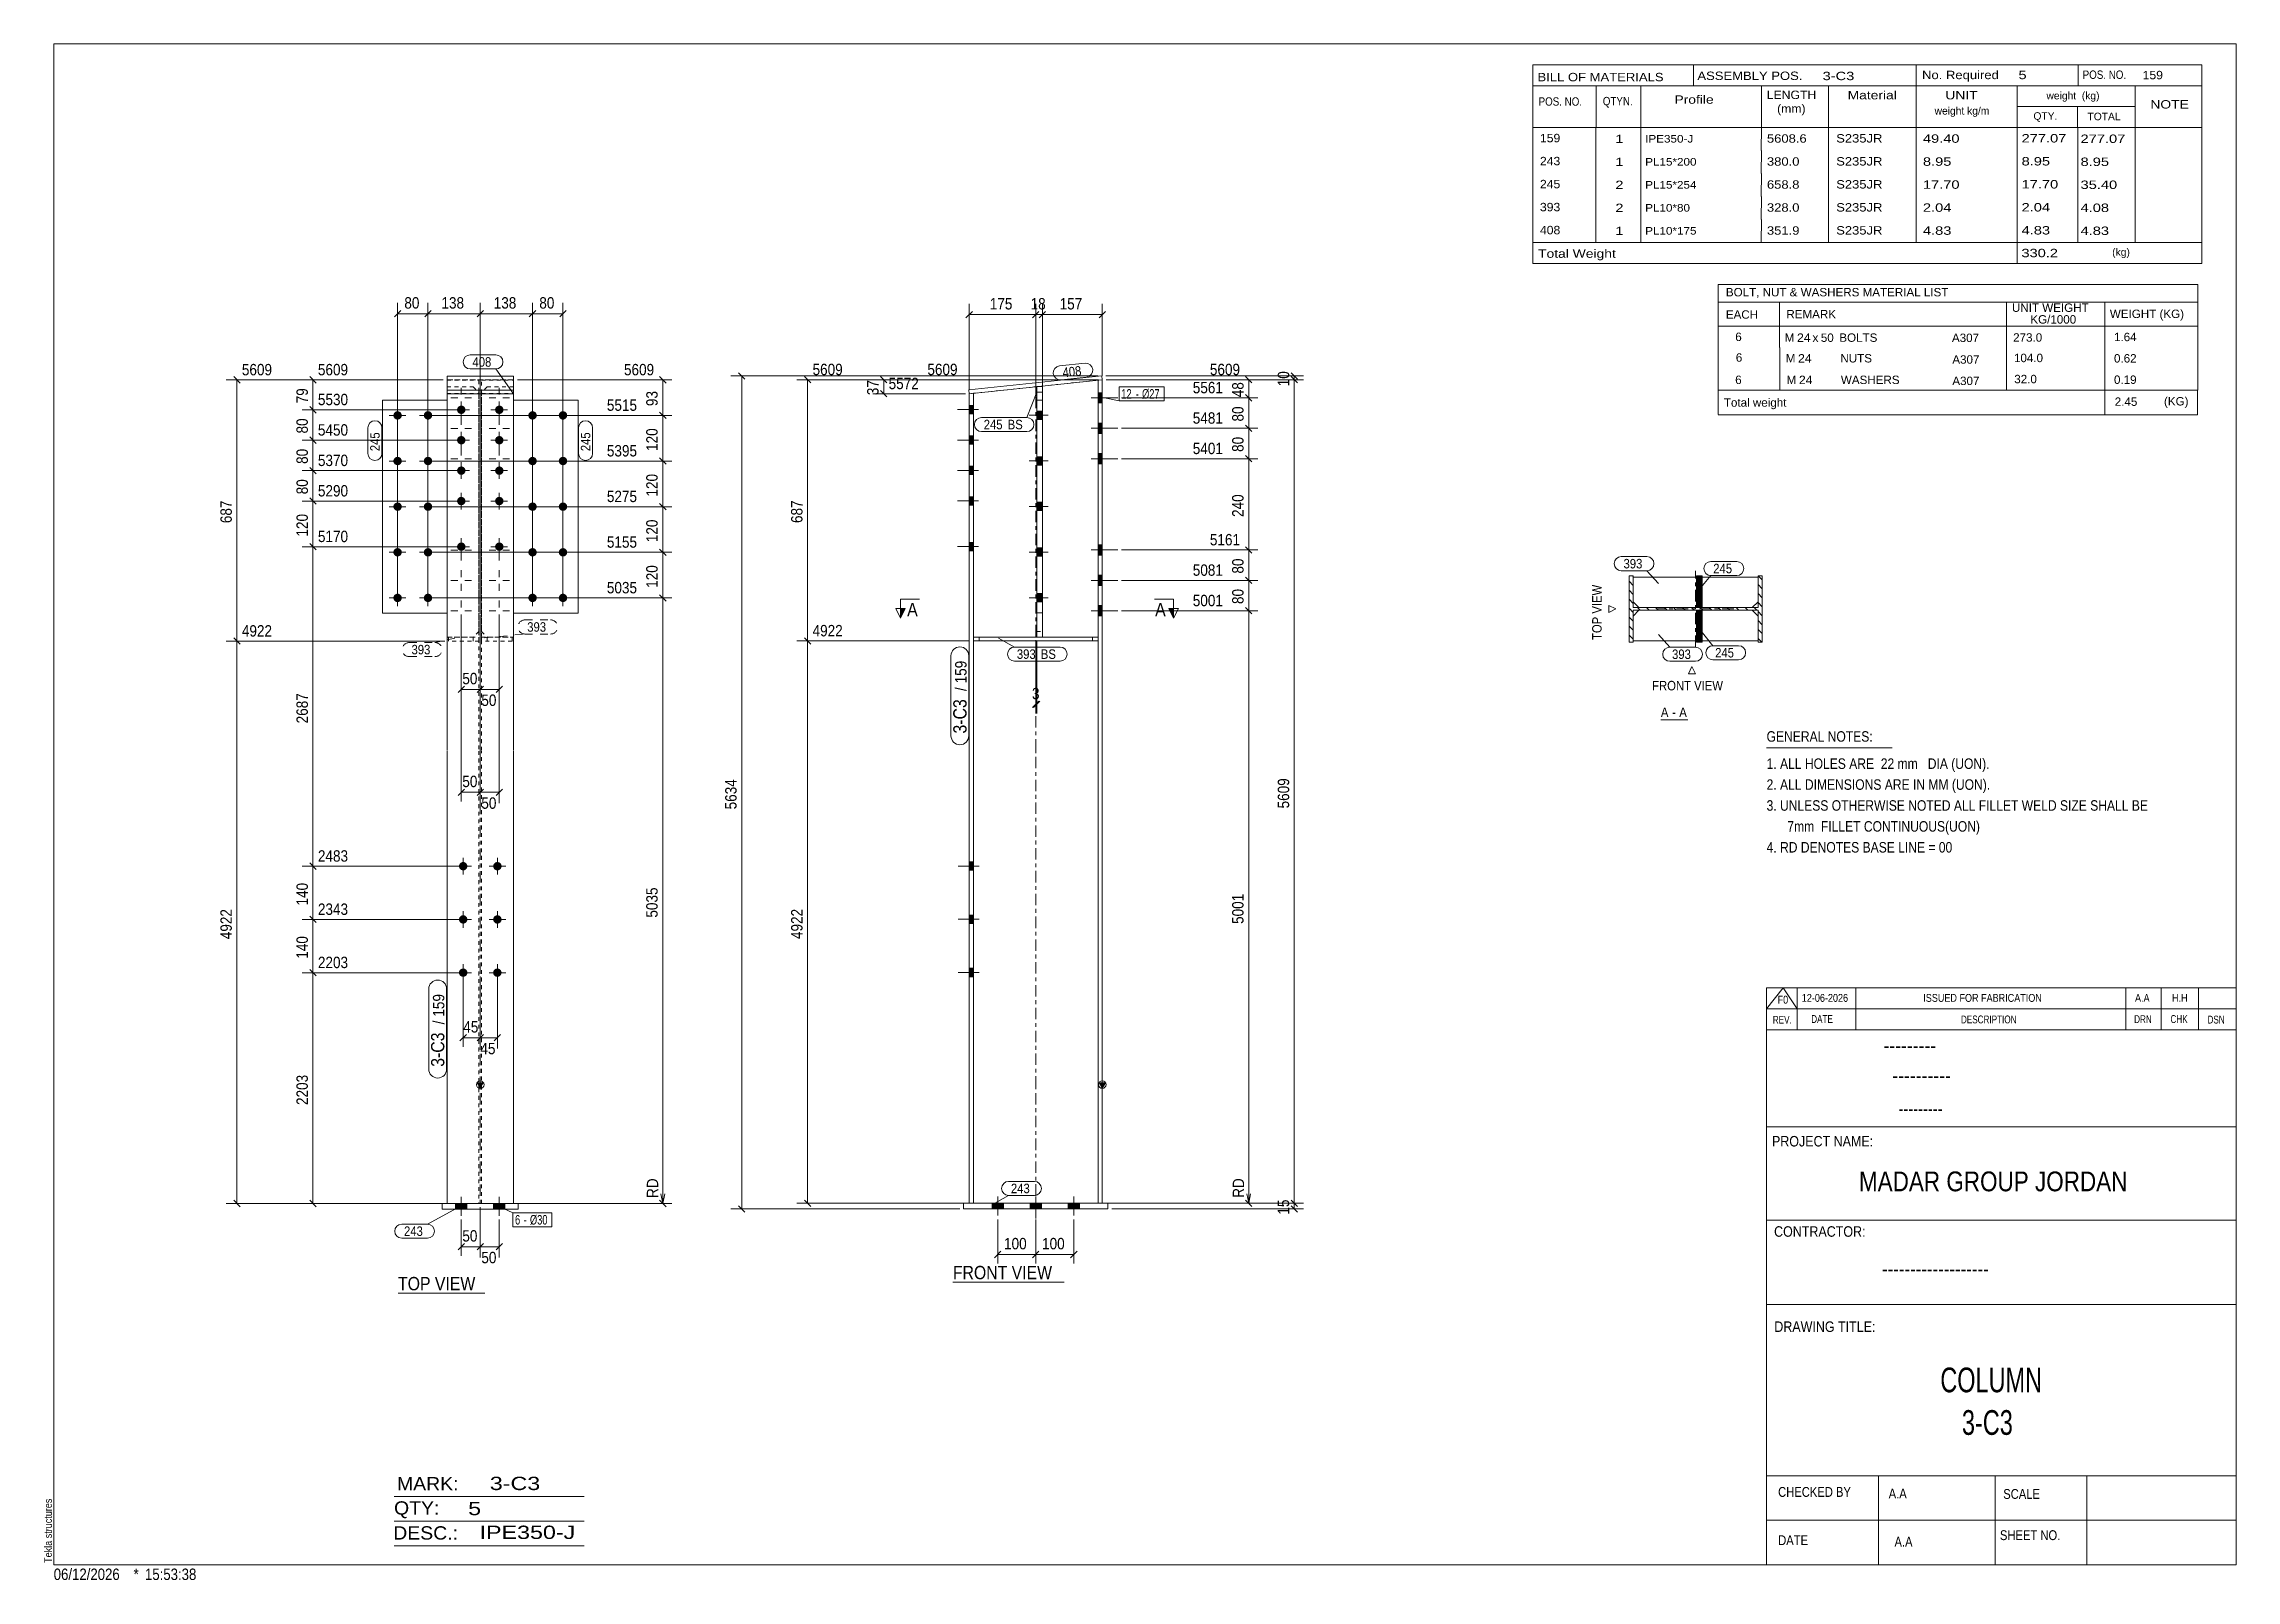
# Model space of a CAD drawing. Header units: millimetres. Extents: x 2 to 579, y 1 to 405.
import ezdxf

# ---------------------------------------------------------------- set-up
doc = ezdxf.new("R2010")
doc.units = ezdxf.units.MM
for name, pattern in [('XKITLINE00', [0]), ('XKITLINE01', [4, 1, -1, 1, -1]), ('XKITLINE02', [4, 2, -2]), ('XKITLINE03', [6, 3, -1, 1, -1])]:
    doc.linetypes.add(name, pattern=pattern)
for name, color, linetype, lineweight in [('Bolt', 3, 'Continuous', 0), ('BoltMark', 7, 'Continuous', 0), ('Dimensions', 7, 'Continuous', 0), ('DrawingSheet', 5, 'Continuous', 0), ('OtherObjectType', 7, 'Continuous', 0), ('Part', 2, 'Continuous', 0), ('PartMark', 7, 'Continuous', 0), ('Section', 6, 'Continuous', 0)]:
    doc.layers.add(name, color=color, linetype=linetype, lineweight=lineweight)
doc.styles.add('@ARIAL_UNICODE_MS_BOLD', font='ARIAL.TTF')
doc.styles.add('ARIAL', font='ARIAL.TTF')
doc.styles.add('ARIAL_NARROW', font='ARIALN.TTF')
doc.styles.add('COMIC_SANS_MS_BOLD', font='COMICBD.TTF')
doc.styles.add('SWIS721_EX_BT', font='ARIAL.TTF')
doc.styles.add('SWISSE', font='ARIAL.TTF')

# ---------------------------------------------------------------- blocks, each defined once
blk = doc.blocks.new('*A1')
at = {"layer": 'Part', "color": 7, "linetype": 'XKITLINE00', "lineweight": 0}
for p, q in [((420.44, 262.56), (419.34, 263.66)), ((420.44, 260.21), (419.34, 261.31)), ((420.44, 264.92), (420.24, 265.12)), ((454.34, 264.02), (453.24, 265.12)), ((453.24, 265.12), (453.24, 265.12)), ((454.34, 261.67), (453.24, 262.77)), ((454.34, 259.31), (453.24, 260.41)), ((420.44, 257.85), (419.34, 258.95)), ((420.44, 255.49), (419.34, 256.59)), ((420.44, 253.13), (419.34, 254.23)), ((422.27, 256.02), (421.57, 256.72)), ((424.63, 256.02), (423.93, 256.72)), ((426.98, 256.02), (426.28, 256.72)), ((429.34, 256.02), (428.64, 256.72)), ((431.7, 256.02), (431, 256.72)), ((434.06, 256.02), (433.36, 256.72)), ((436.41, 256.02), (435.71, 256.72)), ((438.77, 256.02), (438.07, 256.72)), ((441.13, 256.02), (440.43, 256.72)), ((443.48, 256.02), (442.78, 256.72)), ((445.84, 256.02), (445.14, 256.72)), ((448.2, 256.02), (447.5, 256.72)), ((450.56, 256.02), (449.86, 256.72)), ((452.91, 256.02), (452.21, 256.72)), ((454.34, 256.95), (453.24, 258.05)), ((454.34, 254.59), (453.24, 255.69)), ((420.44, 250.78), (419.34, 251.88)), ((420.44, 248.42), (419.34, 249.52)), ((454.34, 252.24), (453.24, 253.34)), ((454.34, 249.88), (453.24, 250.98)), ((454.24, 247.62), (453.24, 248.62))]:
    blk.add_line(p, q, dxfattribs=at)
blk = doc.blocks.new('*A2')
at = {"layer": 'Part', "color": 7, "linetype": 'XKITLINE00', "lineweight": 0}
for p, q in [((437.09, 256.02), (437.09, 256.02)), ((437.09, 256.02), (437.09, 256.02)), ((437.19, 255.92), (437.09, 255.82)), ((437.3, 255.82), (437.09, 255.62)), ((437.4, 255.72), (437.09, 255.42)), ((437.5, 255.62), (437.09, 255.21)), ((437.6, 255.52), (437.09, 255.01)), ((437.7, 255.42), (437.09, 254.81)), ((437.8, 255.32), (437.09, 254.61)), ((437.9, 255.21), (437.09, 254.41)), ((438, 255.11), (437.09, 254.2)), ((438.1, 255.01), (437.09, 254)), ((438.2, 254.91), (437.09, 253.8)), ((438.31, 254.81), (437.09, 253.6)), ((438.41, 254.71), (437.09, 253.4)), ((438.51, 254.61), (437.09, 253.19)), ((438.59, 254.49), (437.09, 252.99)), ((438.59, 254.29), (437.09, 252.79)), ((438.59, 254.09), (437.09, 252.59)), ((438.59, 253.89), (437.09, 252.39)), ((437.3, 256.02), (437.19, 255.92)), ((437.5, 256.02), (437.3, 255.82)), ((437.7, 256.02), (437.4, 255.72)), ((437.9, 256.02), (437.5, 255.62)), ((438.1, 256.02), (437.6, 255.52)), ((438.31, 256.02), (437.7, 255.42)), ((438.51, 256.02), (437.8, 255.32)), ((438.59, 255.91), (437.9, 255.21)), ((438.59, 255.7), (438, 255.11)), ((438.59, 255.5), (438.1, 255.01)), ((438.59, 255.3), (438.2, 254.91)), ((438.59, 255.1), (438.31, 254.81)), ((438.59, 254.9), (438.41, 254.71)), ((438.59, 254.69), (438.51, 254.61)), ((438.59, 253.68), (437.09, 252.18)), ((438.59, 253.48), (437.09, 251.98)), ((438.59, 253.28), (437.09, 251.78)), ((438.59, 253.08), (437.09, 251.58)), ((438.59, 252.88), (437.09, 251.38)), ((438.59, 252.67), (437.09, 251.17)), ((438.59, 252.47), (437.09, 250.97)), ((438.59, 252.27), (437.09, 250.77)), ((438.59, 252.07), (437.09, 250.57)), ((438.59, 251.87), (437.09, 250.37)), ((438.59, 251.66), (437.09, 250.16)), ((438.59, 251.46), (437.09, 249.96)), ((438.59, 251.26), (437.09, 249.76)), ((438.59, 251.06), (437.09, 249.56)), ((438.59, 250.85), (437.09, 249.35)), ((438.59, 250.65), (437.09, 249.15)), ((438.59, 250.45), (437.09, 248.95)), ((438.59, 250.25), (437.09, 248.75)), ((438.59, 250.05), (437.09, 248.55)), ((438.59, 249.84), (437.09, 248.34)), ((438.59, 249.64), (437.09, 248.14)), ((438.59, 249.44), (437.09, 247.94)), ((438.59, 249.24), (437.09, 247.74)), ((438.59, 249.04), (437.18, 247.62)), ((438.59, 248.83), (437.38, 247.62)), ((438.59, 248.63), (437.58, 247.62)), ((438.59, 248.43), (437.79, 247.62)), ((438.59, 248.23), (437.99, 247.62)), ((438.59, 248.03), (438.19, 247.62)), ((438.59, 247.82), (438.39, 247.62))]:
    blk.add_line(p, q, dxfattribs=at)
blk = doc.blocks.new('*A3')
at = {"layer": 'Part', "color": 7, "linetype": 'XKITLINE00', "lineweight": 0}
for p, q in [((437.09, 264.92), (437.19, 265.02)), ((437.09, 264.72), (437.3, 264.92)), ((437.09, 264.52), (437.4, 264.82)), ((437.09, 264.32), (437.5, 264.72)), ((437.09, 264.11), (437.6, 264.62)), ((437.09, 263.91), (437.7, 264.52)), ((437.09, 263.71), (437.8, 264.42)), ((437.09, 263.51), (437.9, 264.32)), ((437.09, 263.3), (438, 264.21)), ((437.09, 263.1), (438.1, 264.11)), ((437.09, 262.9), (438.2, 264.01)), ((437.09, 262.7), (438.31, 263.91)), ((437.09, 262.5), (438.41, 263.81)), ((437.09, 262.29), (438.51, 263.71)), ((437.09, 262.09), (438.59, 263.59)), ((437.09, 261.89), (438.59, 263.39)), ((437.09, 261.69), (438.59, 263.19)), ((437.09, 261.49), (438.59, 262.99)), ((437.09, 261.28), (438.59, 262.78)), ((437.09, 261.08), (438.59, 262.58)), ((437.09, 260.88), (438.59, 262.38)), ((437.09, 260.68), (438.59, 262.18)), ((437.09, 260.48), (438.59, 261.98)), ((437.09, 260.27), (438.59, 261.77)), ((437.09, 260.07), (438.59, 261.57)), ((437.09, 259.87), (438.59, 261.37)), ((437.09, 259.67), (438.59, 261.17)), ((437.09, 259.47), (438.59, 260.97)), ((437.09, 259.26), (438.59, 260.76)), ((437.09, 259.06), (438.59, 260.56)), ((437.09, 258.86), (438.59, 260.36)), ((437.09, 258.66), (438.59, 260.16)), ((437.09, 258.46), (438.59, 259.96)), ((437.09, 258.25), (438.59, 259.75)), ((437.09, 258.05), (438.59, 259.55)), ((437.19, 265.02), (437.3, 265.12)), ((437.3, 264.92), (437.5, 265.12)), ((437.4, 264.82), (437.7, 265.12)), ((437.5, 264.72), (437.9, 265.12)), ((437.6, 264.62), (438.1, 265.12)), ((437.7, 264.52), (438.31, 265.12)), ((437.8, 264.42), (438.51, 265.12)), ((437.9, 264.32), (438.59, 265.01)), ((438, 264.21), (438.59, 264.8)), ((438.1, 264.11), (438.59, 264.6)), ((438.2, 264.01), (438.59, 264.4)), ((438.31, 263.91), (438.59, 264.2)), ((438.41, 263.81), (438.59, 264)), ((438.51, 263.71), (438.59, 263.79)), ((437.09, 257.85), (438.59, 259.35)), ((437.09, 257.65), (438.59, 259.15)), ((437.09, 257.45), (438.59, 258.95)), ((437.09, 257.24), (438.59, 258.74)), ((437.09, 257.04), (438.59, 258.54)), ((437.09, 256.84), (438.59, 258.34)), ((437.18, 256.72), (438.59, 258.14)), ((437.38, 256.72), (438.59, 257.94)), ((437.58, 256.72), (438.59, 257.73)), ((437.79, 256.72), (438.59, 257.53)), ((437.99, 256.72), (438.59, 257.33)), ((438.19, 256.72), (438.59, 257.13)), ((438.39, 256.72), (438.59, 256.92))]:
    blk.add_line(p, q, dxfattribs=at)
blk = doc.blocks.new('*A4')
at = {"layer": 'Bolt'}
for points in [[(246.88, 187.67), (245.78, 187.67), (245.78, 189.87), (246.88, 189.87)], [(246.88, 187.67), (245.78, 187.67), (245.78, 189.87), (246.88, 189.87)], [(246.88, 173.67), (245.78, 173.67), (245.78, 175.87), (246.88, 175.87)], [(246.88, 173.67), (245.78, 173.67), (245.78, 175.87), (246.88, 175.87)], [(246.88, 159.67), (245.78, 159.67), (245.78, 161.87), (246.88, 161.87)], [(246.88, 159.67), (245.78, 159.67), (245.78, 161.87), (246.88, 161.87)]]:
    blk.add_hatch(color=3, dxfattribs=at).paths.add_polyline_path(points, flags=17)
at = {"layer": 'Bolt', "color": 3, "linetype": 'XKITLINE00', "lineweight": 0}
for p, q in [((248.38, 188.77), (242.88, 188.77)), ((248.38, 188.77), (242.88, 188.77)), ((246.88, 189.87), (245.78, 189.87)), ((246.88, 189.87), (245.78, 189.87)), ((246.88, 187.67), (245.78, 187.67)), ((246.88, 187.67), (245.78, 187.67)), ((248.38, 174.77), (242.88, 174.77)), ((248.38, 174.77), (242.88, 174.77)), ((246.88, 175.87), (245.78, 175.87)), ((246.88, 175.87), (245.78, 175.87)), ((246.88, 173.67), (245.78, 173.67)), ((246.88, 173.67), (245.78, 173.67)), ((246.88, 161.87), (245.78, 161.87)), ((246.88, 161.87), (245.78, 161.87)), ((248.38, 160.77), (242.88, 160.77)), ((248.38, 160.77), (242.88, 160.77)), ((246.88, 159.67), (245.78, 159.67)), ((246.88, 159.67), (245.78, 159.67))]:
    blk.add_line(p, q, dxfattribs=at)
blk = doc.blocks.new('*A5')
at = {"layer": 'Bolt'}
for points in [[(280.78, 310.55), (279.68, 310.55), (279.68, 313.25), (280.78, 313.25)], [(280.78, 310.55), (279.68, 310.55), (279.68, 313.25), (280.78, 313.25)], [(280.78, 302.55), (279.68, 302.55), (279.68, 305.25), (280.78, 305.25)], [(280.78, 302.55), (279.68, 302.55), (279.68, 305.25), (280.78, 305.25)], [(280.78, 294.55), (279.68, 294.55), (279.68, 297.25), (280.78, 297.25)], [(280.78, 294.55), (279.68, 294.55), (279.68, 297.25), (280.78, 297.25)], [(280.78, 270.55), (279.68, 270.55), (279.68, 273.25), (280.78, 273.25)], [(280.78, 270.55), (279.68, 270.55), (279.68, 273.25), (280.78, 273.25)], [(280.78, 262.55), (279.68, 262.55), (279.68, 265.25), (280.78, 265.25)], [(280.78, 262.55), (279.68, 262.55), (279.68, 265.25), (280.78, 265.25)], [(280.78, 254.55), (279.68, 254.55), (279.68, 257.25), (280.78, 257.25)], [(280.78, 254.55), (279.68, 254.55), (279.68, 257.25), (280.78, 257.25)]]:
    blk.add_hatch(color=3, dxfattribs=at).paths.add_polyline_path(points, flags=17)
at = {"layer": 'Bolt', "color": 3, "linetype": 'XKITLINE00', "lineweight": 0}
for p, q in [((277.83, 311.9), (284.83, 311.9)), ((277.83, 311.9), (284.83, 311.9)), ((279.68, 313.25), (280.78, 313.25)), ((279.68, 313.25), (280.78, 313.25)), ((279.68, 310.55), (280.78, 310.55)), ((279.68, 310.55), (280.78, 310.55)), ((277.83, 303.9), (284.83, 303.9)), ((277.83, 303.9), (284.83, 303.9)), ((279.68, 305.25), (280.78, 305.25)), ((279.68, 305.25), (280.78, 305.25)), ((279.68, 302.55), (280.78, 302.55)), ((279.68, 302.55), (280.78, 302.55)), ((277.83, 295.9), (284.83, 295.9)), ((277.83, 295.9), (284.83, 295.9)), ((279.68, 297.25), (280.78, 297.25)), ((279.68, 297.25), (280.78, 297.25)), ((279.68, 294.55), (280.78, 294.55)), ((279.68, 294.55), (280.78, 294.55)), ((277.83, 271.9), (284.83, 271.9)), ((277.83, 271.9), (284.83, 271.9)), ((279.68, 273.25), (280.78, 273.25)), ((279.68, 273.25), (280.78, 273.25)), ((279.68, 270.55), (280.78, 270.55)), ((279.68, 270.55), (280.78, 270.55)), ((279.68, 265.25), (280.78, 265.25)), ((279.68, 265.25), (280.78, 265.25)), ((277.83, 263.9), (284.83, 263.9)), ((277.83, 263.9), (284.83, 263.9)), ((279.68, 262.55), (280.78, 262.55)), ((279.68, 262.55), (280.78, 262.55)), ((277.83, 255.9), (284.83, 255.9)), ((277.83, 255.9), (284.83, 255.9)), ((279.68, 257.25), (280.78, 257.25)), ((279.68, 257.25), (280.78, 257.25)), ((279.68, 254.55), (280.78, 254.55)), ((279.68, 254.55), (280.78, 254.55))]:
    blk.add_line(p, q, dxfattribs=at)
blk = doc.blocks.new('*A6')
at = {"layer": 'Bolt'}
for points in [[(246.88, 307.7), (245.78, 307.7), (245.78, 309.9), (246.88, 309.9)], [(246.88, 307.7), (245.78, 307.7), (245.78, 309.9), (246.88, 309.9)], [(246.88, 299.7), (245.78, 299.7), (245.78, 301.9), (246.88, 301.9)], [(246.88, 299.7), (245.78, 299.7), (245.78, 301.9), (246.88, 301.9)], [(246.88, 291.7), (245.78, 291.7), (245.78, 293.9), (246.88, 293.9)], [(246.88, 291.7), (245.78, 291.7), (245.78, 293.9), (246.88, 293.9)], [(246.88, 283.7), (245.78, 283.7), (245.78, 285.9), (246.88, 285.9)], [(246.88, 283.7), (245.78, 283.7), (245.78, 285.9), (246.88, 285.9)], [(246.88, 271.7), (245.78, 271.7), (245.78, 273.9), (246.88, 273.9)], [(246.88, 271.7), (245.78, 271.7), (245.78, 273.9), (246.88, 273.9)]]:
    blk.add_hatch(color=3, dxfattribs=at).paths.add_polyline_path(points, flags=17)
at = {"layer": 'Bolt', "color": 3, "linetype": 'XKITLINE00', "lineweight": 0}
for p, q in [((248.23, 308.8), (242.73, 308.8)), ((248.23, 308.8), (242.73, 308.8)), ((246.88, 309.9), (245.78, 309.9)), ((246.88, 309.9), (245.78, 309.9)), ((246.88, 307.7), (245.78, 307.7)), ((246.88, 307.7), (245.78, 307.7)), ((248.23, 300.8), (242.73, 300.8)), ((248.23, 300.8), (242.73, 300.8)), ((246.88, 301.9), (245.78, 301.9)), ((246.88, 301.9), (245.78, 301.9)), ((246.88, 299.7), (245.78, 299.7)), ((246.88, 299.7), (245.78, 299.7)), ((248.23, 292.8), (242.73, 292.8)), ((248.23, 292.8), (242.73, 292.8)), ((246.88, 293.9), (245.78, 293.9)), ((246.88, 293.9), (245.78, 293.9)), ((246.88, 291.7), (245.78, 291.7)), ((246.88, 291.7), (245.78, 291.7)), ((248.23, 284.8), (242.73, 284.8)), ((248.23, 284.8), (242.73, 284.8)), ((246.88, 285.9), (245.78, 285.9)), ((246.88, 285.9), (245.78, 285.9)), ((246.88, 283.7), (245.78, 283.7)), ((246.88, 283.7), (245.78, 283.7)), ((248.23, 272.8), (242.73, 272.8)), ((248.23, 272.8), (242.73, 272.8)), ((246.88, 273.9), (245.78, 273.9)), ((246.88, 273.9), (245.78, 273.9)), ((246.88, 271.7), (245.78, 271.7)), ((246.88, 271.7), (245.78, 271.7))]:
    blk.add_line(p, q, dxfattribs=at)
blk = doc.blocks.new('*A7')
at = {"layer": 'Bolt'}
for points in [[(265.03, 306.23), (263.53, 306.23), (263.53, 308.43), (265.03, 308.43)], [(265.03, 306.23), (263.53, 306.23), (263.53, 308.43), (265.03, 308.43)], [(265.03, 294.23), (263.53, 294.23), (263.53, 296.43), (265.03, 296.43)], [(265.03, 294.23), (263.53, 294.23), (263.53, 296.43), (265.03, 296.43)], [(265.03, 282.23), (263.53, 282.23), (263.53, 284.43), (265.03, 284.43)], [(265.03, 282.23), (263.53, 282.23), (263.53, 284.43), (265.03, 284.43)], [(265.03, 270.23), (263.53, 270.23), (263.53, 272.43), (265.03, 272.43)], [(265.03, 270.23), (263.53, 270.23), (263.53, 272.43), (265.03, 272.43)], [(265.03, 258.23), (263.53, 258.23), (263.53, 260.43), (265.03, 260.43)], [(265.03, 258.23), (263.53, 258.23), (263.53, 260.43), (265.03, 260.43)]]:
    blk.add_hatch(color=3, dxfattribs=at).paths.add_polyline_path(points, flags=17)
at = {"layer": 'Bolt', "color": 3, "linetype": 'XKITLINE00', "lineweight": 0}
for p, q in [((261.53, 307.33), (266.53, 307.33)), ((261.53, 307.33), (266.53, 307.33)), ((263.53, 308.43), (265.03, 308.43)), ((263.53, 308.43), (265.03, 308.43)), ((263.53, 306.23), (265.03, 306.23)), ((263.53, 306.23), (265.03, 306.23)), ((261.53, 295.33), (266.53, 295.33)), ((261.53, 295.33), (266.53, 295.33)), ((263.53, 296.43), (265.03, 296.43)), ((263.53, 296.43), (265.03, 296.43)), ((263.53, 294.23), (265.03, 294.23)), ((263.53, 294.23), (265.03, 294.23)), ((261.53, 283.33), (266.53, 283.33)), ((261.53, 283.33), (266.53, 283.33)), ((263.53, 284.43), (265.03, 284.43)), ((263.53, 284.43), (265.03, 284.43)), ((263.53, 282.23), (265.03, 282.23)), ((263.53, 282.23), (265.03, 282.23)), ((261.53, 271.33), (266.53, 271.33)), ((261.53, 271.33), (266.53, 271.33)), ((263.53, 272.43), (265.03, 272.43)), ((263.53, 272.43), (265.03, 272.43)), ((263.53, 270.23), (265.03, 270.23)), ((263.53, 270.23), (265.03, 270.23)), ((263.53, 260.43), (265.03, 260.43)), ((263.53, 260.43), (265.03, 260.43)), ((261.53, 259.33), (266.53, 259.33)), ((261.53, 259.33), (266.53, 259.33)), ((263.53, 258.23), (265.03, 258.23)), ((263.53, 258.23), (265.03, 258.23))]:
    blk.add_line(p, q, dxfattribs=at)
blk = doc.blocks.new('*A8')
at = {"layer": 'Bolt', "color": 3, "linetype": 'XKITLINE02', "lineweight": 0}
for p, q in [((261.53, 307.33), (266.53, 307.33)), ((261.53, 307.33), (266.53, 307.33)), ((263.53, 308.43), (265.03, 308.43)), ((263.53, 308.43), (265.03, 308.43)), ((263.53, 306.23), (265.03, 306.23)), ((263.53, 306.23), (265.03, 306.23)), ((261.53, 295.33), (266.53, 295.33)), ((261.53, 295.33), (266.53, 295.33)), ((263.53, 296.43), (265.03, 296.43)), ((263.53, 296.43), (265.03, 296.43)), ((263.53, 294.23), (265.03, 294.23)), ((263.53, 294.23), (265.03, 294.23)), ((261.53, 283.33), (266.53, 283.33)), ((261.53, 283.33), (266.53, 283.33)), ((263.53, 284.43), (265.03, 284.43)), ((263.53, 284.43), (265.03, 284.43)), ((263.53, 282.23), (265.03, 282.23)), ((263.53, 282.23), (265.03, 282.23)), ((261.53, 271.33), (266.53, 271.33)), ((261.53, 271.33), (266.53, 271.33)), ((263.53, 272.43), (265.03, 272.43)), ((263.53, 272.43), (265.03, 272.43)), ((263.53, 270.23), (265.03, 270.23)), ((263.53, 270.23), (265.03, 270.23)), ((263.53, 260.43), (265.03, 260.43)), ((263.53, 260.43), (265.03, 260.43)), ((261.53, 259.33), (266.53, 259.33)), ((261.53, 259.33), (266.53, 259.33)), ((263.53, 258.23), (265.03, 258.23)), ((263.53, 258.23), (265.03, 258.23))]:
    blk.add_line(p, q, dxfattribs=at)
blk = doc.blocks.new('*A9')
at = {"layer": 'Bolt'}
for points in [[(254.78, 100.07), (254.78, 98.57), (251.78, 98.57), (251.78, 100.07)], [(254.78, 100.07), (254.78, 98.57), (251.78, 98.57), (251.78, 100.07)], [(264.78, 100.07), (264.78, 98.57), (261.78, 98.57), (261.78, 100.07)], [(264.78, 100.07), (264.78, 98.57), (261.78, 98.57), (261.78, 100.07)], [(274.78, 100.07), (274.78, 98.57), (271.78, 98.57), (271.78, 100.07)], [(274.78, 100.07), (274.78, 98.57), (271.78, 98.57), (271.78, 100.07)]]:
    blk.add_hatch(color=3, dxfattribs=at).paths.add_polyline_path(points, flags=17)
at = {"layer": 'Bolt', "color": 3, "linetype": 'XKITLINE00', "lineweight": 0}
for p, q in [((251.78, 100.07), (251.78, 98.57)), ((251.78, 100.07), (251.78, 98.57)), ((253.28, 101.82), (253.28, 96.82)), ((253.28, 101.82), (253.28, 96.82)), ((254.78, 100.07), (254.78, 98.57)), ((254.78, 100.07), (254.78, 98.57)), ((261.78, 100.07), (261.78, 98.57)), ((261.78, 100.07), (261.78, 98.57)), ((263.28, 101.82), (263.28, 96.82)), ((263.28, 101.82), (263.28, 96.82)), ((264.78, 100.07), (264.78, 98.57)), ((264.78, 100.07), (264.78, 98.57)), ((271.78, 100.07), (271.78, 98.57)), ((271.78, 100.07), (271.78, 98.57)), ((273.28, 101.82), (273.28, 96.82)), ((273.28, 101.82), (273.28, 96.82)), ((274.78, 100.07), (274.78, 98.57)), ((274.78, 100.07), (274.78, 98.57))]:
    blk.add_line(p, q, dxfattribs=at)
blk = doc.blocks.new('*A10')
at = {"layer": 'Part'}
blk.add_hatch(color=2, dxfattribs=at).paths.add_polyline_path([(279.98, 131.79), (281.58, 131.79), (280.78, 130.39)], flags=17)
at = {"layer": 'Part', "color": 7, "linetype": 'XKITLINE03', "lineweight": 0}
for p, q in [((263.28, 219.17), (263.28, 324.82)), ((263.28, 130.47), (263.28, 219.07)), ((263.28, 90.07), (263.28, 130.37))]:
    blk.add_line(p, q, dxfattribs=at)
at = {"layer": 'Part', "color": 2, "linetype": 'XKITLINE00', "lineweight": 0}
for p, q in [((246.88, 313.09), (245.78, 312.98)), ((245.78, 312.98), (245.78, 219.17)), ((246.88, 313.09), (246.88, 219.17)), ((280.78, 316.67), (279.68, 316.55)), ((279.68, 316.55), (279.68, 219.17)), ((280.78, 316.67), (280.78, 219.17)), ((245.78, 219.07), (245.78, 130.47)), ((246.88, 219.07), (246.88, 130.47)), ((279.68, 219.07), (279.68, 130.47)), ((280.78, 219.07), (280.78, 130.47)), ((245.78, 130.37), (245.78, 100.07)), ((246.88, 130.37), (246.88, 100.07)), ((279.68, 130.37), (279.68, 100.07)), ((280.78, 130.39), (279.98, 131.79)), ((279.98, 131.79), (281.58, 131.79)), ((281.58, 131.79), (280.78, 130.39)), ((280.78, 130.37), (280.78, 100.07))]:
    blk.add_line(p, q, dxfattribs=at)
at = {"layer": 'Part', "color": 7, "linetype": 'XKITLINE01', "lineweight": 0}
for p, q in [((279.68, 316.55), (246.88, 313.09)), ((280.78, 100.07), (245.78, 100.07))]:
    blk.add_line(p, q, dxfattribs=at)
at = {"layer": 'Part', "color": 2, "linetype": 'XKITLINE00', "lineweight": 0}
blk.add_circle((280.78, 131.29), 1, dxfattribs=at)
blk = doc.blocks.new('*A11')
at = {"layer": 'Part', "color": 2, "linetype": 'XKITLINE00', "lineweight": 0}
for p, q in [((263.53, 314.85), (263.53, 248.97)), ((265.03, 314.85), (263.53, 314.85)), ((265.03, 314.85), (265.03, 248.97)), ((265.03, 311.33), (263.53, 311.33)), ((265.03, 255.33), (263.53, 255.33)), ((265.03, 248.97), (263.53, 248.97))]:
    blk.add_line(p, q, dxfattribs=at)
at = {"layer": 'Part', "color": 7, "linetype": 'XKITLINE01', "lineweight": 0}
for p, q in [((263.53, 313.35), (265.03, 313.35)), ((263.53, 250.47), (265.03, 250.47))]:
    blk.add_line(p, q, dxfattribs=at)
blk = doc.blocks.new('*A12')
at = {"layer": 'Part', "color": 7, "linetype": 'XKITLINE01', "lineweight": 0}
for p, q in [((263.53, 248.97), (263.53, 314.85)), ((265.03, 314.85), (263.53, 314.85)), ((265.03, 313.35), (263.53, 313.35)), ((265.03, 314.85), (265.03, 248.97)), ((265.03, 311.33), (263.53, 311.33)), ((265.03, 255.33), (263.53, 255.33)), ((263.53, 250.47), (265.03, 250.47)), ((265.03, 248.97), (263.53, 248.97))]:
    blk.add_line(p, q, dxfattribs=at)
blk = doc.blocks.new('*A13')
at = {"layer": 'Part', "color": 2, "linetype": 'XKITLINE00', "lineweight": 0}
for p, q in [((280.67, 317.66), (245.67, 313.97)), ((280.78, 316.67), (280.67, 317.66)), ((245.67, 313.97), (245.78, 312.98)), ((245.78, 312.98), (280.78, 316.67))]:
    blk.add_line(p, q, dxfattribs=at)
blk = doc.blocks.new('*A14')
at = {"layer": 'Part', "color": 7, "linetype": 'XKITLINE01', "lineweight": 0}
for p, q in [((279.68, 248.97), (246.88, 248.97)), ((246.88, 247.97), (246.88, 248.97)), ((246.88, 247.97), (279.68, 247.97)), ((248.38, 247.97), (248.38, 248.97)), ((278.18, 247.97), (278.18, 248.97)), ((279.68, 247.97), (279.68, 248.97))]:
    blk.add_line(p, q, dxfattribs=at)
blk = doc.blocks.new('*A15')
at = {"layer": 'Part', "color": 2, "linetype": 'XKITLINE00', "lineweight": 0}
for p, q in [((246.88, 248.97), (263.53, 248.97)), ((279.68, 247.97), (246.88, 247.97)), ((279.68, 248.97), (265.03, 248.97))]:
    blk.add_line(p, q, dxfattribs=at)
at = {"layer": 'Part', "color": 7, "linetype": 'XKITLINE01', "lineweight": 0}
for p, q in [((246.88, 247.97), (246.88, 248.97)), ((248.38, 247.97), (248.38, 248.97)), ((263.53, 248.97), (265.03, 248.97)), ((278.18, 247.97), (278.18, 248.97)), ((279.68, 248.97), (279.68, 247.97))]:
    blk.add_line(p, q, dxfattribs=at)
blk = doc.blocks.new('*A16')
at = {"layer": 'Part', "color": 2, "linetype": 'XKITLINE00', "lineweight": 0}
for p, q in [((282.28, 100.07), (244.28, 100.07)), ((244.28, 100.07), (244.28, 98.57)), ((282.28, 98.57), (244.28, 98.57)), ((282.28, 100.07), (282.28, 98.57))]:
    blk.add_line(p, q, dxfattribs=at)
blk = doc.blocks.new('*A17')
at = {"layer": 'Bolt'}
for points in [[(111.58, 188.75), (111.58, 188.78), (111.58, 188.81), (111.59, 188.83), (111.59, 188.86), (111.59, 188.89), (111.6, 188.91), (111.6, 188.94), (111.61, 188.97), (111.61, 188.99), (111.62, 189.02), (111.63, 189.04), (111.64, 189.07), (111.65, 189.09), (111.65, 189.12), (111.66, 189.15), (111.68, 189.17), (111.69, 189.19), (111.7, 189.22), (111.71, 189.24), (111.72, 189.27), (111.74, 189.29), (111.75, 189.31), (111.77, 189.34), (111.78, 189.36), (111.8, 189.38), (111.81, 189.4), (111.83, 189.42), (111.85, 189.44), (111.87, 189.46), (111.88, 189.48), (111.9, 189.5), (111.92, 189.52), (111.94, 189.54), (111.96, 189.56), (111.98, 189.57), (112, 189.59), (112.03, 189.61), (112.05, 189.62), (112.07, 189.64), (112.09, 189.65), (112.12, 189.67), (112.14, 189.68), (112.16, 189.69), (112.19, 189.71), (112.21, 189.72), (112.24, 189.73), (112.26, 189.74), (112.29, 189.75), (112.31, 189.76), (112.34, 189.77), (112.36, 189.78), (112.39, 189.78), (112.41, 189.79), (112.44, 189.8), (112.47, 189.8), (112.49, 189.81), (112.52, 189.81), (112.55, 189.82), (112.57, 189.82), (112.6, 189.82), (112.63, 189.82), (112.65, 189.82), (112.68, 189.82), (112.71, 189.82), (112.74, 189.82), (112.76, 189.82), (112.79, 189.82), (112.82, 189.82), (112.84, 189.81), (112.87, 189.81), (112.9, 189.8), (112.92, 189.8), (112.95, 189.79), (112.97, 189.78), (113, 189.78), (113.03, 189.77), (113.05, 189.76), (113.08, 189.75), (113.1, 189.74), (113.13, 189.73), (113.15, 189.72), (113.18, 189.71), (113.2, 189.69), (113.22, 189.68), (113.25, 189.67), (113.27, 189.65), (113.29, 189.64), (113.31, 189.62), (113.34, 189.61), (113.36, 189.59), (113.38, 189.57), (113.4, 189.56), (113.42, 189.54), (113.44, 189.52), (113.46, 189.5), (113.48, 189.48), (113.5, 189.46), (113.51, 189.44), (113.53, 189.42), (113.55, 189.4), (113.56, 189.38), (113.58, 189.36), (113.6, 189.34), (113.61, 189.31), (113.62, 189.29), (113.64, 189.27), (113.65, 189.24), (113.66, 189.22), (113.68, 189.19), (113.69, 189.17), (113.7, 189.15), (113.71, 189.12), (113.72, 189.09), (113.73, 189.07), (113.73, 189.04), (113.74, 189.02), (113.75, 188.99), (113.75, 188.97), (113.76, 188.94), (113.77, 188.91), (113.77, 188.89), (113.77, 188.86), (113.78, 188.83), (113.78, 188.81), (113.78, 188.78), (113.78, 188.75), (113.78, 188.72), (113.78, 188.7), (113.78, 188.67), (113.78, 188.64), (113.78, 188.62), (113.77, 188.59), (113.77, 188.56), (113.77, 188.54), (113.76, 188.51), (113.75, 188.48), (113.75, 188.46), (113.74, 188.43), (113.73, 188.41), (113.73, 188.38), (113.72, 188.35), (113.71, 188.33), (113.7, 188.3), (113.69, 188.28), (113.68, 188.25), (113.66, 188.23), (113.65, 188.21), (113.64, 188.18), (113.62, 188.16), (113.61, 188.14), (113.6, 188.11), (113.58, 188.09), (113.56, 188.07), (113.55, 188.05), (113.53, 188.03), (113.51, 188.01), (113.5, 187.99), (113.48, 187.97), (113.46, 187.95), (113.44, 187.93), (113.42, 187.91), (113.4, 187.89), (113.38, 187.87), (113.36, 187.86), (113.34, 187.84), (113.31, 187.83), (113.29, 187.81), (113.27, 187.8), (113.25, 187.78), (113.22, 187.77), (113.2, 187.75), (113.18, 187.74), (113.15, 187.73), (113.13, 187.72), (113.1, 187.71), (113.08, 187.7), (113.05, 187.69), (113.03, 187.68), (113, 187.67), (112.97, 187.66), (112.95, 187.66), (112.92, 187.65), (112.9, 187.65), (112.87, 187.64), (112.84, 187.64), (112.82, 187.63), (112.79, 187.63), (112.76, 187.63), (112.74, 187.63), (112.71, 187.62), (112.68, 187.62), (112.65, 187.62), (112.63, 187.63), (112.6, 187.63), (112.57, 187.63), (112.55, 187.63), (112.52, 187.64), (112.49, 187.64), (112.47, 187.65), (112.44, 187.65), (112.41, 187.66), (112.39, 187.66), (112.36, 187.67), (112.34, 187.68), (112.31, 187.69), (112.29, 187.7), (112.26, 187.71), (112.24, 187.72), (112.21, 187.73), (112.19, 187.74), (112.16, 187.75), (112.14, 187.77), (112.12, 187.78), (112.09, 187.8), (112.07, 187.81), (112.05, 187.83), (112.03, 187.84), (112, 187.86), (111.98, 187.87), (111.96, 187.89), (111.94, 187.91), (111.92, 187.93), (111.9, 187.95), (111.88, 187.97), (111.87, 187.99), (111.85, 188.01), (111.83, 188.03), (111.81, 188.05), (111.8, 188.07), (111.78, 188.09), (111.77, 188.11), (111.75, 188.14), (111.74, 188.16), (111.72, 188.18), (111.71, 188.21), (111.7, 188.23), (111.69, 188.25), (111.68, 188.28), (111.66, 188.3), (111.65, 188.33), (111.65, 188.35), (111.64, 188.38), (111.63, 188.41), (111.62, 188.43), (111.61, 188.46), (111.61, 188.48), (111.6, 188.51), (111.6, 188.54), (111.59, 188.56), (111.59, 188.59), (111.59, 188.62), (111.58, 188.64), (111.58, 188.67), (111.58, 188.7), (111.58, 188.72)], [(120.58, 188.75), (120.58, 188.78), (120.58, 188.81), (120.59, 188.83), (120.59, 188.86), (120.59, 188.89), (120.6, 188.91), (120.6, 188.94), (120.61, 188.97), (120.61, 188.99), (120.62, 189.02), (120.63, 189.04), (120.64, 189.07), (120.65, 189.09), (120.65, 189.12), (120.66, 189.15), (120.68, 189.17), (120.69, 189.19), (120.7, 189.22), (120.71, 189.24), (120.72, 189.27), (120.74, 189.29), (120.75, 189.31), (120.77, 189.34), (120.78, 189.36), (120.8, 189.38), (120.81, 189.4), (120.83, 189.42), (120.85, 189.44), (120.87, 189.46), (120.88, 189.48), (120.9, 189.5), (120.92, 189.52), (120.94, 189.54), (120.96, 189.56), (120.98, 189.57), (121, 189.59), (121.03, 189.61), (121.05, 189.62), (121.07, 189.64), (121.09, 189.65), (121.12, 189.67), (121.14, 189.68), (121.16, 189.69), (121.19, 189.71), (121.21, 189.72), (121.24, 189.73), (121.26, 189.74), (121.29, 189.75), (121.31, 189.76), (121.34, 189.77), (121.36, 189.78), (121.39, 189.78), (121.41, 189.79), (121.44, 189.8), (121.47, 189.8), (121.49, 189.81), (121.52, 189.81), (121.55, 189.82), (121.57, 189.82), (121.6, 189.82), (121.63, 189.82), (121.65, 189.82), (121.68, 189.82), (121.71, 189.82), (121.74, 189.82), (121.76, 189.82), (121.79, 189.82), (121.82, 189.82), (121.84, 189.81), (121.87, 189.81), (121.9, 189.8), (121.92, 189.8), (121.95, 189.79), (121.97, 189.78), (122, 189.78), (122.03, 189.77), (122.05, 189.76), (122.08, 189.75), (122.1, 189.74), (122.13, 189.73), (122.15, 189.72), (122.18, 189.71), (122.2, 189.69), (122.22, 189.68), (122.25, 189.67), (122.27, 189.65), (122.29, 189.64), (122.31, 189.62), (122.34, 189.61), (122.36, 189.59), (122.38, 189.57), (122.4, 189.56), (122.42, 189.54), (122.44, 189.52), (122.46, 189.5), (122.48, 189.48), (122.5, 189.46), (122.51, 189.44), (122.53, 189.42), (122.55, 189.4), (122.56, 189.38), (122.58, 189.36), (122.6, 189.34), (122.61, 189.31), (122.62, 189.29), (122.64, 189.27), (122.65, 189.24), (122.66, 189.22), (122.68, 189.19), (122.69, 189.17), (122.7, 189.15), (122.71, 189.12), (122.72, 189.09), (122.73, 189.07), (122.73, 189.04), (122.74, 189.02), (122.75, 188.99), (122.75, 188.97), (122.76, 188.94), (122.77, 188.91), (122.77, 188.89), (122.77, 188.86), (122.78, 188.83), (122.78, 188.81), (122.78, 188.78), (122.78, 188.75), (122.78, 188.72), (122.78, 188.7), (122.78, 188.67), (122.78, 188.64), (122.78, 188.62), (122.77, 188.59), (122.77, 188.56), (122.77, 188.54), (122.76, 188.51), (122.75, 188.48), (122.75, 188.46), (122.74, 188.43), (122.73, 188.41), (122.73, 188.38), (122.72, 188.35), (122.71, 188.33), (122.7, 188.3), (122.69, 188.28), (122.68, 188.25), (122.66, 188.23), (122.65, 188.21), (122.64, 188.18), (122.62, 188.16), (122.61, 188.14), (122.6, 188.11), (122.58, 188.09), (122.56, 188.07), (122.55, 188.05), (122.53, 188.03), (122.51, 188.01), (122.5, 187.99), (122.48, 187.97), (122.46, 187.95), (122.44, 187.93), (122.42, 187.91), (122.4, 187.89), (122.38, 187.87), (122.36, 187.86), (122.34, 187.84), (122.31, 187.83), (122.29, 187.81), (122.27, 187.8), (122.25, 187.78), (122.22, 187.77), (122.2, 187.75), (122.18, 187.74), (122.15, 187.73), (122.13, 187.72), (122.1, 187.71), (122.08, 187.7), (122.05, 187.69), (122.03, 187.68), (122, 187.67), (121.97, 187.66), (121.95, 187.66), (121.92, 187.65), (121.9, 187.65), (121.87, 187.64), (121.84, 187.64), (121.82, 187.63), (121.79, 187.63), (121.76, 187.63), (121.74, 187.63), (121.71, 187.62), (121.68, 187.62), (121.65, 187.62), (121.63, 187.63), (121.6, 187.63), (121.57, 187.63), (121.55, 187.63), (121.52, 187.64), (121.49, 187.64), (121.47, 187.65), (121.44, 187.65), (121.41, 187.66), (121.39, 187.66), (121.36, 187.67), (121.34, 187.68), (121.31, 187.69), (121.29, 187.7), (121.26, 187.71), (121.24, 187.72), (121.21, 187.73), (121.19, 187.74), (121.16, 187.75), (121.14, 187.77), (121.12, 187.78), (121.09, 187.8), (121.07, 187.81), (121.05, 187.83), (121.03, 187.84), (121, 187.86), (120.98, 187.87), (120.96, 187.89), (120.94, 187.91), (120.92, 187.93), (120.9, 187.95), (120.88, 187.97), (120.87, 187.99), (120.85, 188.01), (120.83, 188.03), (120.81, 188.05), (120.8, 188.07), (120.78, 188.09), (120.77, 188.11), (120.75, 188.14), (120.74, 188.16), (120.72, 188.18), (120.71, 188.21), (120.7, 188.23), (120.69, 188.25), (120.68, 188.28), (120.66, 188.3), (120.65, 188.33), (120.65, 188.35), (120.64, 188.38), (120.63, 188.41), (120.62, 188.43), (120.61, 188.46), (120.61, 188.48), (120.6, 188.51), (120.6, 188.54), (120.59, 188.56), (120.59, 188.59), (120.59, 188.62), (120.58, 188.64), (120.58, 188.67), (120.58, 188.7), (120.58, 188.72)], [(111.58, 174.75), (111.58, 174.78), (111.58, 174.81), (111.59, 174.83), (111.59, 174.86), (111.59, 174.89), (111.6, 174.91), (111.6, 174.94), (111.61, 174.97), (111.61, 174.99), (111.62, 175.02), (111.63, 175.04), (111.64, 175.07), (111.65, 175.09), (111.65, 175.12), (111.66, 175.15), (111.68, 175.17), (111.69, 175.19), (111.7, 175.22), (111.71, 175.24), (111.72, 175.27), (111.74, 175.29), (111.75, 175.31), (111.77, 175.34), (111.78, 175.36), (111.8, 175.38), (111.81, 175.4), (111.83, 175.42), (111.85, 175.44), (111.87, 175.46), (111.88, 175.48), (111.9, 175.5), (111.92, 175.52), (111.94, 175.54), (111.96, 175.56), (111.98, 175.57), (112, 175.59), (112.03, 175.61), (112.05, 175.62), (112.07, 175.64), (112.09, 175.65), (112.12, 175.67), (112.14, 175.68), (112.16, 175.69), (112.19, 175.71), (112.21, 175.72), (112.24, 175.73), (112.26, 175.74), (112.29, 175.75), (112.31, 175.76), (112.34, 175.77), (112.36, 175.78), (112.39, 175.78), (112.41, 175.79), (112.44, 175.8), (112.47, 175.8), (112.49, 175.81), (112.52, 175.81), (112.55, 175.82), (112.57, 175.82), (112.6, 175.82), (112.63, 175.82), (112.65, 175.82), (112.68, 175.82), (112.71, 175.82), (112.74, 175.82), (112.76, 175.82), (112.79, 175.82), (112.82, 175.82), (112.84, 175.81), (112.87, 175.81), (112.9, 175.8), (112.92, 175.8), (112.95, 175.79), (112.97, 175.78), (113, 175.78), (113.03, 175.77), (113.05, 175.76), (113.08, 175.75), (113.1, 175.74), (113.13, 175.73), (113.15, 175.72), (113.18, 175.71), (113.2, 175.69), (113.22, 175.68), (113.25, 175.67), (113.27, 175.65), (113.29, 175.64), (113.31, 175.62), (113.34, 175.61), (113.36, 175.59), (113.38, 175.57), (113.4, 175.56), (113.42, 175.54), (113.44, 175.52), (113.46, 175.5), (113.48, 175.48), (113.5, 175.46), (113.51, 175.44), (113.53, 175.42), (113.55, 175.4), (113.56, 175.38), (113.58, 175.36), (113.6, 175.34), (113.61, 175.31), (113.62, 175.29), (113.64, 175.27), (113.65, 175.24), (113.66, 175.22), (113.68, 175.19), (113.69, 175.17), (113.7, 175.15), (113.71, 175.12), (113.72, 175.09), (113.73, 175.07), (113.73, 175.04), (113.74, 175.02), (113.75, 174.99), (113.75, 174.97), (113.76, 174.94), (113.77, 174.91), (113.77, 174.89), (113.77, 174.86), (113.78, 174.83), (113.78, 174.81), (113.78, 174.78), (113.78, 174.75), (113.78, 174.72), (113.78, 174.7), (113.78, 174.67), (113.78, 174.64), (113.78, 174.62), (113.77, 174.59), (113.77, 174.56), (113.77, 174.54), (113.76, 174.51), (113.75, 174.48), (113.75, 174.46), (113.74, 174.43), (113.73, 174.41), (113.73, 174.38), (113.72, 174.35), (113.71, 174.33), (113.7, 174.3), (113.69, 174.28), (113.68, 174.25), (113.66, 174.23), (113.65, 174.21), (113.64, 174.18), (113.62, 174.16), (113.61, 174.14), (113.6, 174.11), (113.58, 174.09), (113.56, 174.07), (113.55, 174.05), (113.53, 174.03), (113.51, 174.01), (113.5, 173.99), (113.48, 173.97), (113.46, 173.95), (113.44, 173.93), (113.42, 173.91), (113.4, 173.89), (113.38, 173.87), (113.36, 173.86), (113.34, 173.84), (113.31, 173.83), (113.29, 173.81), (113.27, 173.8), (113.25, 173.78), (113.22, 173.77), (113.2, 173.75), (113.18, 173.74), (113.15, 173.73), (113.13, 173.72), (113.1, 173.71), (113.08, 173.7), (113.05, 173.69), (113.03, 173.68), (113, 173.67), (112.97, 173.66), (112.95, 173.66), (112.92, 173.65), (112.9, 173.65), (112.87, 173.64), (112.84, 173.64), (112.82, 173.63), (112.79, 173.63), (112.76, 173.63), (112.74, 173.63), (112.71, 173.62), (112.68, 173.62), (112.65, 173.62), (112.63, 173.63), (112.6, 173.63), (112.57, 173.63), (112.55, 173.63), (112.52, 173.64), (112.49, 173.64), (112.47, 173.65), (112.44, 173.65), (112.41, 173.66), (112.39, 173.66), (112.36, 173.67), (112.34, 173.68), (112.31, 173.69), (112.29, 173.7), (112.26, 173.71), (112.24, 173.72), (112.21, 173.73), (112.19, 173.74), (112.16, 173.75), (112.14, 173.77), (112.12, 173.78), (112.09, 173.8), (112.07, 173.81), (112.05, 173.83), (112.03, 173.84), (112, 173.86), (111.98, 173.87), (111.96, 173.89), (111.94, 173.91), (111.92, 173.93), (111.9, 173.95), (111.88, 173.97), (111.87, 173.99), (111.85, 174.01), (111.83, 174.03), (111.81, 174.05), (111.8, 174.07), (111.78, 174.09), (111.77, 174.11), (111.75, 174.14), (111.74, 174.16), (111.72, 174.18), (111.71, 174.21), (111.7, 174.23), (111.69, 174.25), (111.68, 174.28), (111.66, 174.3), (111.65, 174.33), (111.65, 174.35), (111.64, 174.38), (111.63, 174.41), (111.62, 174.43), (111.61, 174.46), (111.61, 174.48), (111.6, 174.51), (111.6, 174.54), (111.59, 174.56), (111.59, 174.59), (111.59, 174.62), (111.58, 174.64), (111.58, 174.67), (111.58, 174.7), (111.58, 174.72)], [(120.58, 174.75), (120.58, 174.78), (120.58, 174.81), (120.59, 174.83), (120.59, 174.86), (120.59, 174.89), (120.6, 174.91), (120.6, 174.94), (120.61, 174.97), (120.61, 174.99), (120.62, 175.02), (120.63, 175.04), (120.64, 175.07), (120.65, 175.09), (120.65, 175.12), (120.66, 175.15), (120.68, 175.17), (120.69, 175.19), (120.7, 175.22), (120.71, 175.24), (120.72, 175.27), (120.74, 175.29), (120.75, 175.31), (120.77, 175.34), (120.78, 175.36), (120.8, 175.38), (120.81, 175.4), (120.83, 175.42), (120.85, 175.44), (120.87, 175.46), (120.88, 175.48), (120.9, 175.5), (120.92, 175.52), (120.94, 175.54), (120.96, 175.56), (120.98, 175.57), (121, 175.59), (121.03, 175.61), (121.05, 175.62), (121.07, 175.64), (121.09, 175.65), (121.12, 175.67), (121.14, 175.68), (121.16, 175.69), (121.19, 175.71), (121.21, 175.72), (121.24, 175.73), (121.26, 175.74), (121.29, 175.75), (121.31, 175.76), (121.34, 175.77), (121.36, 175.78), (121.39, 175.78), (121.41, 175.79), (121.44, 175.8), (121.47, 175.8), (121.49, 175.81), (121.52, 175.81), (121.55, 175.82), (121.57, 175.82), (121.6, 175.82), (121.63, 175.82), (121.65, 175.82), (121.68, 175.82), (121.71, 175.82), (121.74, 175.82), (121.76, 175.82), (121.79, 175.82), (121.82, 175.82), (121.84, 175.81), (121.87, 175.81), (121.9, 175.8), (121.92, 175.8), (121.95, 175.79), (121.97, 175.78), (122, 175.78), (122.03, 175.77), (122.05, 175.76), (122.08, 175.75), (122.1, 175.74), (122.13, 175.73), (122.15, 175.72), (122.18, 175.71), (122.2, 175.69), (122.22, 175.68), (122.25, 175.67), (122.27, 175.65), (122.29, 175.64), (122.31, 175.62), (122.34, 175.61), (122.36, 175.59), (122.38, 175.57), (122.4, 175.56), (122.42, 175.54), (122.44, 175.52), (122.46, 175.5), (122.48, 175.48), (122.5, 175.46), (122.51, 175.44), (122.53, 175.42), (122.55, 175.4), (122.56, 175.38), (122.58, 175.36), (122.6, 175.34), (122.61, 175.31), (122.62, 175.29), (122.64, 175.27), (122.65, 175.24), (122.66, 175.22), (122.68, 175.19), (122.69, 175.17), (122.7, 175.15), (122.71, 175.12), (122.72, 175.09), (122.73, 175.07), (122.73, 175.04), (122.74, 175.02), (122.75, 174.99), (122.75, 174.97), (122.76, 174.94), (122.77, 174.91), (122.77, 174.89), (122.77, 174.86), (122.78, 174.83), (122.78, 174.81), (122.78, 174.78), (122.78, 174.75), (122.78, 174.72), (122.78, 174.7), (122.78, 174.67), (122.78, 174.64), (122.78, 174.62), (122.77, 174.59), (122.77, 174.56), (122.77, 174.54), (122.76, 174.51), (122.75, 174.48), (122.75, 174.46), (122.74, 174.43), (122.73, 174.41), (122.73, 174.38), (122.72, 174.35), (122.71, 174.33), (122.7, 174.3), (122.69, 174.28), (122.68, 174.25), (122.66, 174.23), (122.65, 174.21), (122.64, 174.18), (122.62, 174.16), (122.61, 174.14), (122.6, 174.11), (122.58, 174.09), (122.56, 174.07), (122.55, 174.05), (122.53, 174.03), (122.51, 174.01), (122.5, 173.99), (122.48, 173.97), (122.46, 173.95), (122.44, 173.93), (122.42, 173.91), (122.4, 173.89), (122.38, 173.87), (122.36, 173.86), (122.34, 173.84), (122.31, 173.83), (122.29, 173.81), (122.27, 173.8), (122.25, 173.78), (122.22, 173.77), (122.2, 173.75), (122.18, 173.74), (122.15, 173.73), (122.13, 173.72), (122.1, 173.71), (122.08, 173.7), (122.05, 173.69), (122.03, 173.68), (122, 173.67), (121.97, 173.66), (121.95, 173.66), (121.92, 173.65), (121.9, 173.65), (121.87, 173.64), (121.84, 173.64), (121.82, 173.63), (121.79, 173.63), (121.76, 173.63), (121.74, 173.63), (121.71, 173.62), (121.68, 173.62), (121.65, 173.62), (121.63, 173.63), (121.6, 173.63), (121.57, 173.63), (121.55, 173.63), (121.52, 173.64), (121.49, 173.64), (121.47, 173.65), (121.44, 173.65), (121.41, 173.66), (121.39, 173.66), (121.36, 173.67), (121.34, 173.68), (121.31, 173.69), (121.29, 173.7), (121.26, 173.71), (121.24, 173.72), (121.21, 173.73), (121.19, 173.74), (121.16, 173.75), (121.14, 173.77), (121.12, 173.78), (121.09, 173.8), (121.07, 173.81), (121.05, 173.83), (121.03, 173.84), (121, 173.86), (120.98, 173.87), (120.96, 173.89), (120.94, 173.91), (120.92, 173.93), (120.9, 173.95), (120.88, 173.97), (120.87, 173.99), (120.85, 174.01), (120.83, 174.03), (120.81, 174.05), (120.8, 174.07), (120.78, 174.09), (120.77, 174.11), (120.75, 174.14), (120.74, 174.16), (120.72, 174.18), (120.71, 174.21), (120.7, 174.23), (120.69, 174.25), (120.68, 174.28), (120.66, 174.3), (120.65, 174.33), (120.65, 174.35), (120.64, 174.38), (120.63, 174.41), (120.62, 174.43), (120.61, 174.46), (120.61, 174.48), (120.6, 174.51), (120.6, 174.54), (120.59, 174.56), (120.59, 174.59), (120.59, 174.62), (120.58, 174.64), (120.58, 174.67), (120.58, 174.7), (120.58, 174.72)], [(111.58, 160.75), (111.58, 160.78), (111.58, 160.81), (111.59, 160.83), (111.59, 160.86), (111.59, 160.89), (111.6, 160.91), (111.6, 160.94), (111.61, 160.97), (111.61, 160.99), (111.62, 161.02), (111.63, 161.04), (111.64, 161.07), (111.65, 161.09), (111.65, 161.12), (111.66, 161.15), (111.68, 161.17), (111.69, 161.19), (111.7, 161.22), (111.71, 161.24), (111.72, 161.27), (111.74, 161.29), (111.75, 161.31), (111.77, 161.34), (111.78, 161.36), (111.8, 161.38), (111.81, 161.4), (111.83, 161.42), (111.85, 161.44), (111.87, 161.46), (111.88, 161.48), (111.9, 161.5), (111.92, 161.52), (111.94, 161.54), (111.96, 161.56), (111.98, 161.57), (112, 161.59), (112.03, 161.61), (112.05, 161.62), (112.07, 161.64), (112.09, 161.65), (112.12, 161.67), (112.14, 161.68), (112.16, 161.69), (112.19, 161.71), (112.21, 161.72), (112.24, 161.73), (112.26, 161.74), (112.29, 161.75), (112.31, 161.76), (112.34, 161.77), (112.36, 161.78), (112.39, 161.78), (112.41, 161.79), (112.44, 161.8), (112.47, 161.8), (112.49, 161.81), (112.52, 161.81), (112.55, 161.82), (112.57, 161.82), (112.6, 161.82), (112.63, 161.82), (112.65, 161.82), (112.68, 161.82), (112.71, 161.82), (112.74, 161.82), (112.76, 161.82), (112.79, 161.82), (112.82, 161.82), (112.84, 161.81), (112.87, 161.81), (112.9, 161.8), (112.92, 161.8), (112.95, 161.79), (112.97, 161.78), (113, 161.78), (113.03, 161.77), (113.05, 161.76), (113.08, 161.75), (113.1, 161.74), (113.13, 161.73), (113.15, 161.72), (113.18, 161.71), (113.2, 161.69), (113.22, 161.68), (113.25, 161.67), (113.27, 161.65), (113.29, 161.64), (113.31, 161.62), (113.34, 161.61), (113.36, 161.59), (113.38, 161.57), (113.4, 161.56), (113.42, 161.54), (113.44, 161.52), (113.46, 161.5), (113.48, 161.48), (113.5, 161.46), (113.51, 161.44), (113.53, 161.42), (113.55, 161.4), (113.56, 161.38), (113.58, 161.36), (113.6, 161.34), (113.61, 161.31), (113.62, 161.29), (113.64, 161.27), (113.65, 161.24), (113.66, 161.22), (113.68, 161.19), (113.69, 161.17), (113.7, 161.15), (113.71, 161.12), (113.72, 161.09), (113.73, 161.07), (113.73, 161.04), (113.74, 161.02), (113.75, 160.99), (113.75, 160.97), (113.76, 160.94), (113.77, 160.91), (113.77, 160.89), (113.77, 160.86), (113.78, 160.83), (113.78, 160.81), (113.78, 160.78), (113.78, 160.75), (113.78, 160.72), (113.78, 160.7), (113.78, 160.67), (113.78, 160.64), (113.78, 160.62), (113.77, 160.59), (113.77, 160.56), (113.77, 160.54), (113.76, 160.51), (113.75, 160.48), (113.75, 160.46), (113.74, 160.43), (113.73, 160.41), (113.73, 160.38), (113.72, 160.35), (113.71, 160.33), (113.7, 160.3), (113.69, 160.28), (113.68, 160.25), (113.66, 160.23), (113.65, 160.21), (113.64, 160.18), (113.62, 160.16), (113.61, 160.14), (113.6, 160.11), (113.58, 160.09), (113.56, 160.07), (113.55, 160.05), (113.53, 160.03), (113.51, 160.01), (113.5, 159.99), (113.48, 159.97), (113.46, 159.95), (113.44, 159.93), (113.42, 159.91), (113.4, 159.89), (113.38, 159.87), (113.36, 159.86), (113.34, 159.84), (113.31, 159.83), (113.29, 159.81), (113.27, 159.8), (113.25, 159.78), (113.22, 159.77), (113.2, 159.75), (113.18, 159.74), (113.15, 159.73), (113.13, 159.72), (113.1, 159.71), (113.08, 159.7), (113.05, 159.69), (113.03, 159.68), (113, 159.67), (112.97, 159.66), (112.95, 159.66), (112.92, 159.65), (112.9, 159.65), (112.87, 159.64), (112.84, 159.64), (112.82, 159.63), (112.79, 159.63), (112.76, 159.63), (112.74, 159.63), (112.71, 159.62), (112.68, 159.62), (112.65, 159.62), (112.63, 159.63), (112.6, 159.63), (112.57, 159.63), (112.55, 159.63), (112.52, 159.64), (112.49, 159.64), (112.47, 159.65), (112.44, 159.65), (112.41, 159.66), (112.39, 159.66), (112.36, 159.67), (112.34, 159.68), (112.31, 159.69), (112.29, 159.7), (112.26, 159.71), (112.24, 159.72), (112.21, 159.73), (112.19, 159.74), (112.16, 159.75), (112.14, 159.77), (112.12, 159.78), (112.09, 159.8), (112.07, 159.81), (112.05, 159.83), (112.03, 159.84), (112, 159.86), (111.98, 159.87), (111.96, 159.89), (111.94, 159.91), (111.92, 159.93), (111.9, 159.95), (111.88, 159.97), (111.87, 159.99), (111.85, 160.01), (111.83, 160.03), (111.81, 160.05), (111.8, 160.07), (111.78, 160.09), (111.77, 160.11), (111.75, 160.14), (111.74, 160.16), (111.72, 160.18), (111.71, 160.21), (111.7, 160.23), (111.69, 160.25), (111.68, 160.28), (111.66, 160.3), (111.65, 160.33), (111.65, 160.35), (111.64, 160.38), (111.63, 160.41), (111.62, 160.43), (111.61, 160.46), (111.61, 160.48), (111.6, 160.51), (111.6, 160.54), (111.59, 160.56), (111.59, 160.59), (111.59, 160.62), (111.58, 160.64), (111.58, 160.67), (111.58, 160.7), (111.58, 160.72)], [(120.58, 160.75), (120.58, 160.78), (120.58, 160.81), (120.59, 160.83), (120.59, 160.86), (120.59, 160.89), (120.6, 160.91), (120.6, 160.94), (120.61, 160.97), (120.61, 160.99), (120.62, 161.02), (120.63, 161.04), (120.64, 161.07), (120.65, 161.09), (120.65, 161.12), (120.66, 161.15), (120.68, 161.17), (120.69, 161.19), (120.7, 161.22), (120.71, 161.24), (120.72, 161.27), (120.74, 161.29), (120.75, 161.31), (120.77, 161.34), (120.78, 161.36), (120.8, 161.38), (120.81, 161.4), (120.83, 161.42), (120.85, 161.44), (120.87, 161.46), (120.88, 161.48), (120.9, 161.5), (120.92, 161.52), (120.94, 161.54), (120.96, 161.56), (120.98, 161.57), (121, 161.59), (121.03, 161.61), (121.05, 161.62), (121.07, 161.64), (121.09, 161.65), (121.12, 161.67), (121.14, 161.68), (121.16, 161.69), (121.19, 161.71), (121.21, 161.72), (121.24, 161.73), (121.26, 161.74), (121.29, 161.75), (121.31, 161.76), (121.34, 161.77), (121.36, 161.78), (121.39, 161.78), (121.41, 161.79), (121.44, 161.8), (121.47, 161.8), (121.49, 161.81), (121.52, 161.81), (121.55, 161.82), (121.57, 161.82), (121.6, 161.82), (121.63, 161.82), (121.65, 161.82), (121.68, 161.82), (121.71, 161.82), (121.74, 161.82), (121.76, 161.82), (121.79, 161.82), (121.82, 161.82), (121.84, 161.81), (121.87, 161.81), (121.9, 161.8), (121.92, 161.8), (121.95, 161.79), (121.97, 161.78), (122, 161.78), (122.03, 161.77), (122.05, 161.76), (122.08, 161.75), (122.1, 161.74), (122.13, 161.73), (122.15, 161.72), (122.18, 161.71), (122.2, 161.69), (122.22, 161.68), (122.25, 161.67), (122.27, 161.65), (122.29, 161.64), (122.31, 161.62), (122.34, 161.61), (122.36, 161.59), (122.38, 161.57), (122.4, 161.56), (122.42, 161.54), (122.44, 161.52), (122.46, 161.5), (122.48, 161.48), (122.5, 161.46), (122.51, 161.44), (122.53, 161.42), (122.55, 161.4), (122.56, 161.38), (122.58, 161.36), (122.6, 161.34), (122.61, 161.31), (122.62, 161.29), (122.64, 161.27), (122.65, 161.24), (122.66, 161.22), (122.68, 161.19), (122.69, 161.17), (122.7, 161.15), (122.71, 161.12), (122.72, 161.09), (122.73, 161.07), (122.73, 161.04), (122.74, 161.02), (122.75, 160.99), (122.75, 160.97), (122.76, 160.94), (122.77, 160.91), (122.77, 160.89), (122.77, 160.86), (122.78, 160.83), (122.78, 160.81), (122.78, 160.78), (122.78, 160.75), (122.78, 160.72), (122.78, 160.7), (122.78, 160.67), (122.78, 160.64), (122.78, 160.62), (122.77, 160.59), (122.77, 160.56), (122.77, 160.54), (122.76, 160.51), (122.75, 160.48), (122.75, 160.46), (122.74, 160.43), (122.73, 160.41), (122.73, 160.38), (122.72, 160.35), (122.71, 160.33), (122.7, 160.3), (122.69, 160.28), (122.68, 160.25), (122.66, 160.23), (122.65, 160.21), (122.64, 160.18), (122.62, 160.16), (122.61, 160.14), (122.6, 160.11), (122.58, 160.09), (122.56, 160.07), (122.55, 160.05), (122.53, 160.03), (122.51, 160.01), (122.5, 159.99), (122.48, 159.97), (122.46, 159.95), (122.44, 159.93), (122.42, 159.91), (122.4, 159.89), (122.38, 159.87), (122.36, 159.86), (122.34, 159.84), (122.31, 159.83), (122.29, 159.81), (122.27, 159.8), (122.25, 159.78), (122.22, 159.77), (122.2, 159.75), (122.18, 159.74), (122.15, 159.73), (122.13, 159.72), (122.1, 159.71), (122.08, 159.7), (122.05, 159.69), (122.03, 159.68), (122, 159.67), (121.97, 159.66), (121.95, 159.66), (121.92, 159.65), (121.9, 159.65), (121.87, 159.64), (121.84, 159.64), (121.82, 159.63), (121.79, 159.63), (121.76, 159.63), (121.74, 159.63), (121.71, 159.62), (121.68, 159.62), (121.65, 159.62), (121.63, 159.63), (121.6, 159.63), (121.57, 159.63), (121.55, 159.63), (121.52, 159.64), (121.49, 159.64), (121.47, 159.65), (121.44, 159.65), (121.41, 159.66), (121.39, 159.66), (121.36, 159.67), (121.34, 159.68), (121.31, 159.69), (121.29, 159.7), (121.26, 159.71), (121.24, 159.72), (121.21, 159.73), (121.19, 159.74), (121.16, 159.75), (121.14, 159.77), (121.12, 159.78), (121.09, 159.8), (121.07, 159.81), (121.05, 159.83), (121.03, 159.84), (121, 159.86), (120.98, 159.87), (120.96, 159.89), (120.94, 159.91), (120.92, 159.93), (120.9, 159.95), (120.88, 159.97), (120.87, 159.99), (120.85, 160.01), (120.83, 160.03), (120.81, 160.05), (120.8, 160.07), (120.78, 160.09), (120.77, 160.11), (120.75, 160.14), (120.74, 160.16), (120.72, 160.18), (120.71, 160.21), (120.7, 160.23), (120.69, 160.25), (120.68, 160.28), (120.66, 160.3), (120.65, 160.33), (120.65, 160.35), (120.64, 160.38), (120.63, 160.41), (120.62, 160.43), (120.61, 160.46), (120.61, 160.48), (120.6, 160.51), (120.6, 160.54), (120.59, 160.56), (120.59, 160.59), (120.59, 160.62), (120.58, 160.64), (120.58, 160.67), (120.58, 160.7), (120.58, 160.72)]]:
    blk.add_hatch(color=3, dxfattribs=at).paths.add_polyline_path(points, flags=17)
at = {"layer": 'Bolt', "color": 3, "linetype": 'XKITLINE00', "lineweight": 0}
for p, q in [((112.68, 186.52), (112.68, 190.92)), ((121.68, 186.52), (121.68, 190.92)), ((110.48, 188.72), (114.88, 188.72)), ((119.48, 188.72), (123.88, 188.72)), ((110.48, 174.72), (114.88, 174.72)), ((112.68, 172.52), (112.68, 176.92)), ((119.48, 174.72), (123.88, 174.72)), ((121.68, 172.52), (121.68, 176.92)), ((112.68, 158.52), (112.68, 162.92)), ((121.68, 158.52), (121.68, 162.92)), ((110.48, 160.72), (114.88, 160.72)), ((119.48, 160.72), (123.88, 160.72))]:
    blk.add_line(p, q, dxfattribs=at)
blk = doc.blocks.new('*A18')
at = {"layer": 'Bolt', "color": 3, "linetype": 'XKITLINE00', "lineweight": 0}
for p, q in [((109.48, 311.86), (111.28, 311.86)), ((112.18, 314.56), (112.18, 312.76)), ((114.88, 311.86), (113.08, 311.86)), ((119.48, 311.86), (121.28, 311.86)), ((122.18, 314.56), (122.18, 312.76)), ((124.88, 311.86), (123.08, 311.86)), ((112.18, 309.16), (112.18, 310.96)), ((112.18, 306.56), (112.18, 304.76)), ((122.18, 309.16), (122.18, 310.96)), ((122.18, 306.56), (122.18, 304.76)), ((109.48, 303.86), (111.28, 303.86)), ((112.18, 301.16), (112.18, 302.96)), ((114.88, 303.86), (113.08, 303.86)), ((119.48, 303.86), (121.28, 303.86)), ((122.18, 301.16), (122.18, 302.96)), ((124.88, 303.86), (123.08, 303.86)), ((109.48, 295.86), (111.28, 295.86)), ((112.18, 298.56), (112.18, 296.76)), ((112.18, 293.16), (112.18, 294.96)), ((114.88, 295.86), (113.08, 295.86)), ((119.48, 295.86), (121.28, 295.86)), ((122.18, 298.56), (122.18, 296.76)), ((122.18, 293.16), (122.18, 294.96)), ((124.88, 295.86), (123.08, 295.86)), ((109.48, 271.86), (111.28, 271.86)), ((112.18, 274.56), (112.18, 272.76)), ((114.88, 271.86), (113.08, 271.86)), ((119.48, 271.86), (121.28, 271.86)), ((122.18, 274.56), (122.18, 272.76)), ((124.88, 271.86), (123.08, 271.86)), ((112.18, 269.16), (112.18, 270.96)), ((112.18, 266.56), (112.18, 264.76)), ((122.18, 269.16), (122.18, 270.96)), ((122.18, 266.56), (122.18, 264.76)), ((109.48, 263.86), (111.28, 263.86)), ((112.18, 261.16), (112.18, 262.96)), ((114.88, 263.86), (113.08, 263.86)), ((119.48, 263.86), (121.28, 263.86)), ((122.18, 261.16), (122.18, 262.96)), ((124.88, 263.86), (123.08, 263.86)), ((109.48, 255.86), (111.28, 255.86)), ((112.18, 258.56), (112.18, 256.76)), ((112.18, 253.16), (112.18, 254.96)), ((114.88, 255.86), (113.08, 255.86)), ((119.48, 255.86), (121.28, 255.86)), ((122.18, 258.56), (122.18, 256.76)), ((122.18, 253.16), (122.18, 254.96)), ((124.88, 255.86), (123.08, 255.86))]:
    blk.add_line(p, q, dxfattribs=at)
blk = doc.blocks.new('*A19')
at = {"layer": 'Bolt'}
for points in [[(111.08, 308.78), (111.08, 308.81), (111.08, 308.84), (111.09, 308.86), (111.09, 308.89), (111.09, 308.92), (111.1, 308.95), (111.1, 308.97), (111.11, 309), (111.11, 309.02), (111.12, 309.05), (111.13, 309.08), (111.14, 309.1), (111.15, 309.13), (111.15, 309.15), (111.16, 309.18), (111.18, 309.2), (111.19, 309.23), (111.2, 309.25), (111.21, 309.28), (111.22, 309.3), (111.24, 309.32), (111.25, 309.35), (111.27, 309.37), (111.28, 309.39), (111.3, 309.41), (111.31, 309.43), (111.33, 309.45), (111.35, 309.48), (111.37, 309.5), (111.38, 309.52), (111.4, 309.53), (111.42, 309.55), (111.44, 309.57), (111.46, 309.59), (111.48, 309.61), (111.5, 309.62), (111.53, 309.64), (111.55, 309.66), (111.57, 309.67), (111.59, 309.69), (111.62, 309.7), (111.64, 309.71), (111.66, 309.73), (111.69, 309.74), (111.71, 309.75), (111.74, 309.76), (111.76, 309.77), (111.79, 309.78), (111.81, 309.79), (111.84, 309.8), (111.86, 309.81), (111.89, 309.82), (111.91, 309.82), (111.94, 309.83), (111.97, 309.84), (111.99, 309.84), (112.02, 309.85), (112.05, 309.85), (112.07, 309.85), (112.1, 309.85), (112.13, 309.86), (112.15, 309.86), (112.18, 309.86), (112.21, 309.86), (112.24, 309.86), (112.26, 309.85), (112.29, 309.85), (112.32, 309.85), (112.34, 309.85), (112.37, 309.84), (112.4, 309.84), (112.42, 309.83), (112.45, 309.82), (112.47, 309.82), (112.5, 309.81), (112.53, 309.8), (112.55, 309.79), (112.58, 309.78), (112.6, 309.77), (112.63, 309.76), (112.65, 309.75), (112.68, 309.74), (112.7, 309.73), (112.72, 309.71), (112.75, 309.7), (112.77, 309.69), (112.79, 309.67), (112.81, 309.66), (112.84, 309.64), (112.86, 309.62), (112.88, 309.61), (112.9, 309.59), (112.92, 309.57), (112.94, 309.55), (112.96, 309.53), (112.98, 309.52), (113, 309.5), (113.01, 309.48), (113.03, 309.45), (113.05, 309.43), (113.06, 309.41), (113.08, 309.39), (113.1, 309.37), (113.11, 309.35), (113.12, 309.32), (113.14, 309.3), (113.15, 309.28), (113.16, 309.25), (113.18, 309.23), (113.19, 309.2), (113.2, 309.18), (113.21, 309.15), (113.22, 309.13), (113.23, 309.1), (113.23, 309.08), (113.24, 309.05), (113.25, 309.02), (113.25, 309), (113.26, 308.97), (113.27, 308.95), (113.27, 308.92), (113.27, 308.89), (113.28, 308.86), (113.28, 308.84), (113.28, 308.81), (113.28, 308.78), (113.28, 308.76), (113.28, 308.73), (113.28, 308.7), (113.28, 308.68), (113.28, 308.65), (113.27, 308.62), (113.27, 308.6), (113.27, 308.57), (113.26, 308.54), (113.25, 308.52), (113.25, 308.49), (113.24, 308.46), (113.23, 308.44), (113.23, 308.41), (113.22, 308.39), (113.21, 308.36), (113.2, 308.34), (113.19, 308.31), (113.18, 308.29), (113.16, 308.26), (113.15, 308.24), (113.14, 308.21), (113.12, 308.19), (113.11, 308.17), (113.1, 308.15), (113.08, 308.12), (113.06, 308.1), (113.05, 308.08), (113.03, 308.06), (113.01, 308.04), (113, 308.02), (112.98, 308), (112.96, 307.98), (112.94, 307.96), (112.92, 307.94), (112.9, 307.92), (112.88, 307.91), (112.86, 307.89), (112.84, 307.87), (112.81, 307.86), (112.79, 307.84), (112.77, 307.83), (112.75, 307.81), (112.72, 307.8), (112.7, 307.79), (112.68, 307.77), (112.65, 307.76), (112.63, 307.75), (112.6, 307.74), (112.58, 307.73), (112.55, 307.72), (112.53, 307.71), (112.5, 307.7), (112.47, 307.7), (112.45, 307.69), (112.42, 307.68), (112.4, 307.68), (112.37, 307.67), (112.34, 307.67), (112.32, 307.67), (112.29, 307.66), (112.26, 307.66), (112.24, 307.66), (112.21, 307.66), (112.18, 307.66), (112.15, 307.66), (112.13, 307.66), (112.1, 307.66), (112.07, 307.66), (112.05, 307.67), (112.02, 307.67), (111.99, 307.67), (111.97, 307.68), (111.94, 307.68), (111.91, 307.69), (111.89, 307.7), (111.86, 307.7), (111.84, 307.71), (111.81, 307.72), (111.79, 307.73), (111.76, 307.74), (111.74, 307.75), (111.71, 307.76), (111.69, 307.77), (111.66, 307.79), (111.64, 307.8), (111.62, 307.81), (111.59, 307.83), (111.57, 307.84), (111.55, 307.86), (111.53, 307.87), (111.5, 307.89), (111.48, 307.91), (111.46, 307.92), (111.44, 307.94), (111.42, 307.96), (111.4, 307.98), (111.38, 308), (111.37, 308.02), (111.35, 308.04), (111.33, 308.06), (111.31, 308.08), (111.3, 308.1), (111.28, 308.12), (111.27, 308.15), (111.25, 308.17), (111.24, 308.19), (111.22, 308.21), (111.21, 308.24), (111.2, 308.26), (111.19, 308.29), (111.18, 308.31), (111.16, 308.34), (111.15, 308.36), (111.15, 308.39), (111.14, 308.41), (111.13, 308.44), (111.12, 308.46), (111.11, 308.49), (111.11, 308.52), (111.1, 308.54), (111.1, 308.57), (111.09, 308.6), (111.09, 308.62), (111.09, 308.65), (111.08, 308.68), (111.08, 308.7), (111.08, 308.73), (111.08, 308.76)], [(121.08, 308.78), (121.08, 308.81), (121.08, 308.84), (121.09, 308.86), (121.09, 308.89), (121.09, 308.92), (121.1, 308.95), (121.1, 308.97), (121.11, 309), (121.11, 309.02), (121.12, 309.05), (121.13, 309.08), (121.14, 309.1), (121.15, 309.13), (121.15, 309.15), (121.16, 309.18), (121.18, 309.2), (121.19, 309.23), (121.2, 309.25), (121.21, 309.28), (121.22, 309.3), (121.24, 309.32), (121.25, 309.35), (121.27, 309.37), (121.28, 309.39), (121.3, 309.41), (121.31, 309.43), (121.33, 309.45), (121.35, 309.48), (121.37, 309.5), (121.38, 309.52), (121.4, 309.53), (121.42, 309.55), (121.44, 309.57), (121.46, 309.59), (121.48, 309.61), (121.5, 309.62), (121.53, 309.64), (121.55, 309.66), (121.57, 309.67), (121.59, 309.69), (121.62, 309.7), (121.64, 309.71), (121.66, 309.73), (121.69, 309.74), (121.71, 309.75), (121.74, 309.76), (121.76, 309.77), (121.79, 309.78), (121.81, 309.79), (121.84, 309.8), (121.86, 309.81), (121.89, 309.82), (121.91, 309.82), (121.94, 309.83), (121.97, 309.84), (121.99, 309.84), (122.02, 309.85), (122.05, 309.85), (122.07, 309.85), (122.1, 309.85), (122.13, 309.86), (122.15, 309.86), (122.18, 309.86), (122.21, 309.86), (122.24, 309.86), (122.26, 309.85), (122.29, 309.85), (122.32, 309.85), (122.34, 309.85), (122.37, 309.84), (122.4, 309.84), (122.42, 309.83), (122.45, 309.82), (122.47, 309.82), (122.5, 309.81), (122.53, 309.8), (122.55, 309.79), (122.58, 309.78), (122.6, 309.77), (122.63, 309.76), (122.65, 309.75), (122.68, 309.74), (122.7, 309.73), (122.72, 309.71), (122.75, 309.7), (122.77, 309.69), (122.79, 309.67), (122.81, 309.66), (122.84, 309.64), (122.86, 309.62), (122.88, 309.61), (122.9, 309.59), (122.92, 309.57), (122.94, 309.55), (122.96, 309.53), (122.98, 309.52), (123, 309.5), (123.01, 309.48), (123.03, 309.45), (123.05, 309.43), (123.06, 309.41), (123.08, 309.39), (123.1, 309.37), (123.11, 309.35), (123.12, 309.32), (123.14, 309.3), (123.15, 309.28), (123.16, 309.25), (123.18, 309.23), (123.19, 309.2), (123.2, 309.18), (123.21, 309.15), (123.22, 309.13), (123.23, 309.1), (123.23, 309.08), (123.24, 309.05), (123.25, 309.02), (123.25, 309), (123.26, 308.97), (123.27, 308.95), (123.27, 308.92), (123.27, 308.89), (123.28, 308.86), (123.28, 308.84), (123.28, 308.81), (123.28, 308.78), (123.28, 308.76), (123.28, 308.73), (123.28, 308.7), (123.28, 308.68), (123.28, 308.65), (123.27, 308.62), (123.27, 308.6), (123.27, 308.57), (123.26, 308.54), (123.25, 308.52), (123.25, 308.49), (123.24, 308.46), (123.23, 308.44), (123.23, 308.41), (123.22, 308.39), (123.21, 308.36), (123.2, 308.34), (123.19, 308.31), (123.18, 308.29), (123.16, 308.26), (123.15, 308.24), (123.14, 308.21), (123.12, 308.19), (123.11, 308.17), (123.1, 308.15), (123.08, 308.12), (123.06, 308.1), (123.05, 308.08), (123.03, 308.06), (123.01, 308.04), (123, 308.02), (122.98, 308), (122.96, 307.98), (122.94, 307.96), (122.92, 307.94), (122.9, 307.92), (122.88, 307.91), (122.86, 307.89), (122.84, 307.87), (122.81, 307.86), (122.79, 307.84), (122.77, 307.83), (122.75, 307.81), (122.72, 307.8), (122.7, 307.79), (122.68, 307.77), (122.65, 307.76), (122.63, 307.75), (122.6, 307.74), (122.58, 307.73), (122.55, 307.72), (122.53, 307.71), (122.5, 307.7), (122.47, 307.7), (122.45, 307.69), (122.42, 307.68), (122.4, 307.68), (122.37, 307.67), (122.34, 307.67), (122.32, 307.67), (122.29, 307.66), (122.26, 307.66), (122.24, 307.66), (122.21, 307.66), (122.18, 307.66), (122.15, 307.66), (122.13, 307.66), (122.1, 307.66), (122.07, 307.66), (122.05, 307.67), (122.02, 307.67), (121.99, 307.67), (121.97, 307.68), (121.94, 307.68), (121.91, 307.69), (121.89, 307.7), (121.86, 307.7), (121.84, 307.71), (121.81, 307.72), (121.79, 307.73), (121.76, 307.74), (121.74, 307.75), (121.71, 307.76), (121.69, 307.77), (121.66, 307.79), (121.64, 307.8), (121.62, 307.81), (121.59, 307.83), (121.57, 307.84), (121.55, 307.86), (121.53, 307.87), (121.5, 307.89), (121.48, 307.91), (121.46, 307.92), (121.44, 307.94), (121.42, 307.96), (121.4, 307.98), (121.38, 308), (121.37, 308.02), (121.35, 308.04), (121.33, 308.06), (121.31, 308.08), (121.3, 308.1), (121.28, 308.12), (121.27, 308.15), (121.25, 308.17), (121.24, 308.19), (121.22, 308.21), (121.21, 308.24), (121.2, 308.26), (121.19, 308.29), (121.18, 308.31), (121.16, 308.34), (121.15, 308.36), (121.15, 308.39), (121.14, 308.41), (121.13, 308.44), (121.12, 308.46), (121.11, 308.49), (121.11, 308.52), (121.1, 308.54), (121.1, 308.57), (121.09, 308.6), (121.09, 308.62), (121.09, 308.65), (121.08, 308.68), (121.08, 308.7), (121.08, 308.73), (121.08, 308.76)], [(111.08, 300.78), (111.08, 300.81), (111.08, 300.84), (111.09, 300.86), (111.09, 300.89), (111.09, 300.92), (111.1, 300.95), (111.1, 300.97), (111.11, 301), (111.11, 301.02), (111.12, 301.05), (111.13, 301.08), (111.14, 301.1), (111.15, 301.13), (111.15, 301.15), (111.16, 301.18), (111.18, 301.2), (111.19, 301.23), (111.2, 301.25), (111.21, 301.28), (111.22, 301.3), (111.24, 301.32), (111.25, 301.35), (111.27, 301.37), (111.28, 301.39), (111.3, 301.41), (111.31, 301.43), (111.33, 301.45), (111.35, 301.48), (111.37, 301.5), (111.38, 301.52), (111.4, 301.53), (111.42, 301.55), (111.44, 301.57), (111.46, 301.59), (111.48, 301.61), (111.5, 301.62), (111.53, 301.64), (111.55, 301.66), (111.57, 301.67), (111.59, 301.69), (111.62, 301.7), (111.64, 301.71), (111.66, 301.73), (111.69, 301.74), (111.71, 301.75), (111.74, 301.76), (111.76, 301.77), (111.79, 301.78), (111.81, 301.79), (111.84, 301.8), (111.86, 301.81), (111.89, 301.82), (111.91, 301.82), (111.94, 301.83), (111.97, 301.84), (111.99, 301.84), (112.02, 301.85), (112.05, 301.85), (112.07, 301.85), (112.1, 301.85), (112.13, 301.86), (112.15, 301.86), (112.18, 301.86), (112.21, 301.86), (112.24, 301.86), (112.26, 301.85), (112.29, 301.85), (112.32, 301.85), (112.34, 301.85), (112.37, 301.84), (112.4, 301.84), (112.42, 301.83), (112.45, 301.82), (112.47, 301.82), (112.5, 301.81), (112.53, 301.8), (112.55, 301.79), (112.58, 301.78), (112.6, 301.77), (112.63, 301.76), (112.65, 301.75), (112.68, 301.74), (112.7, 301.73), (112.72, 301.71), (112.75, 301.7), (112.77, 301.69), (112.79, 301.67), (112.81, 301.66), (112.84, 301.64), (112.86, 301.62), (112.88, 301.61), (112.9, 301.59), (112.92, 301.57), (112.94, 301.55), (112.96, 301.53), (112.98, 301.52), (113, 301.5), (113.01, 301.48), (113.03, 301.45), (113.05, 301.43), (113.06, 301.41), (113.08, 301.39), (113.1, 301.37), (113.11, 301.35), (113.12, 301.32), (113.14, 301.3), (113.15, 301.28), (113.16, 301.25), (113.18, 301.23), (113.19, 301.2), (113.2, 301.18), (113.21, 301.15), (113.22, 301.13), (113.23, 301.1), (113.23, 301.08), (113.24, 301.05), (113.25, 301.02), (113.25, 301), (113.26, 300.97), (113.27, 300.95), (113.27, 300.92), (113.27, 300.89), (113.28, 300.86), (113.28, 300.84), (113.28, 300.81), (113.28, 300.78), (113.28, 300.76), (113.28, 300.73), (113.28, 300.7), (113.28, 300.68), (113.28, 300.65), (113.27, 300.62), (113.27, 300.6), (113.27, 300.57), (113.26, 300.54), (113.25, 300.52), (113.25, 300.49), (113.24, 300.46), (113.23, 300.44), (113.23, 300.41), (113.22, 300.39), (113.21, 300.36), (113.2, 300.34), (113.19, 300.31), (113.18, 300.29), (113.16, 300.26), (113.15, 300.24), (113.14, 300.21), (113.12, 300.19), (113.11, 300.17), (113.1, 300.15), (113.08, 300.12), (113.06, 300.1), (113.05, 300.08), (113.03, 300.06), (113.01, 300.04), (113, 300.02), (112.98, 300), (112.96, 299.98), (112.94, 299.96), (112.92, 299.94), (112.9, 299.92), (112.88, 299.91), (112.86, 299.89), (112.84, 299.87), (112.81, 299.86), (112.79, 299.84), (112.77, 299.83), (112.75, 299.81), (112.72, 299.8), (112.7, 299.79), (112.68, 299.77), (112.65, 299.76), (112.63, 299.75), (112.6, 299.74), (112.58, 299.73), (112.55, 299.72), (112.53, 299.71), (112.5, 299.7), (112.47, 299.7), (112.45, 299.69), (112.42, 299.68), (112.4, 299.68), (112.37, 299.67), (112.34, 299.67), (112.32, 299.67), (112.29, 299.66), (112.26, 299.66), (112.24, 299.66), (112.21, 299.66), (112.18, 299.66), (112.15, 299.66), (112.13, 299.66), (112.1, 299.66), (112.07, 299.66), (112.05, 299.67), (112.02, 299.67), (111.99, 299.67), (111.97, 299.68), (111.94, 299.68), (111.91, 299.69), (111.89, 299.7), (111.86, 299.7), (111.84, 299.71), (111.81, 299.72), (111.79, 299.73), (111.76, 299.74), (111.74, 299.75), (111.71, 299.76), (111.69, 299.77), (111.66, 299.79), (111.64, 299.8), (111.62, 299.81), (111.59, 299.83), (111.57, 299.84), (111.55, 299.86), (111.53, 299.87), (111.5, 299.89), (111.48, 299.91), (111.46, 299.92), (111.44, 299.94), (111.42, 299.96), (111.4, 299.98), (111.38, 300), (111.37, 300.02), (111.35, 300.04), (111.33, 300.06), (111.31, 300.08), (111.3, 300.1), (111.28, 300.12), (111.27, 300.15), (111.25, 300.17), (111.24, 300.19), (111.22, 300.21), (111.21, 300.24), (111.2, 300.26), (111.19, 300.29), (111.18, 300.31), (111.16, 300.34), (111.15, 300.36), (111.15, 300.39), (111.14, 300.41), (111.13, 300.44), (111.12, 300.46), (111.11, 300.49), (111.11, 300.52), (111.1, 300.54), (111.1, 300.57), (111.09, 300.6), (111.09, 300.62), (111.09, 300.65), (111.08, 300.68), (111.08, 300.7), (111.08, 300.73), (111.08, 300.76)], [(121.08, 300.78), (121.08, 300.81), (121.08, 300.84), (121.09, 300.86), (121.09, 300.89), (121.09, 300.92), (121.1, 300.95), (121.1, 300.97), (121.11, 301), (121.11, 301.02), (121.12, 301.05), (121.13, 301.08), (121.14, 301.1), (121.15, 301.13), (121.15, 301.15), (121.16, 301.18), (121.18, 301.2), (121.19, 301.23), (121.2, 301.25), (121.21, 301.28), (121.22, 301.3), (121.24, 301.32), (121.25, 301.35), (121.27, 301.37), (121.28, 301.39), (121.3, 301.41), (121.31, 301.43), (121.33, 301.45), (121.35, 301.48), (121.37, 301.5), (121.38, 301.52), (121.4, 301.53), (121.42, 301.55), (121.44, 301.57), (121.46, 301.59), (121.48, 301.61), (121.5, 301.62), (121.53, 301.64), (121.55, 301.66), (121.57, 301.67), (121.59, 301.69), (121.62, 301.7), (121.64, 301.71), (121.66, 301.73), (121.69, 301.74), (121.71, 301.75), (121.74, 301.76), (121.76, 301.77), (121.79, 301.78), (121.81, 301.79), (121.84, 301.8), (121.86, 301.81), (121.89, 301.82), (121.91, 301.82), (121.94, 301.83), (121.97, 301.84), (121.99, 301.84), (122.02, 301.85), (122.05, 301.85), (122.07, 301.85), (122.1, 301.85), (122.13, 301.86), (122.15, 301.86), (122.18, 301.86), (122.21, 301.86), (122.24, 301.86), (122.26, 301.85), (122.29, 301.85), (122.32, 301.85), (122.34, 301.85), (122.37, 301.84), (122.4, 301.84), (122.42, 301.83), (122.45, 301.82), (122.47, 301.82), (122.5, 301.81), (122.53, 301.8), (122.55, 301.79), (122.58, 301.78), (122.6, 301.77), (122.63, 301.76), (122.65, 301.75), (122.68, 301.74), (122.7, 301.73), (122.72, 301.71), (122.75, 301.7), (122.77, 301.69), (122.79, 301.67), (122.81, 301.66), (122.84, 301.64), (122.86, 301.62), (122.88, 301.61), (122.9, 301.59), (122.92, 301.57), (122.94, 301.55), (122.96, 301.53), (122.98, 301.52), (123, 301.5), (123.01, 301.48), (123.03, 301.45), (123.05, 301.43), (123.06, 301.41), (123.08, 301.39), (123.1, 301.37), (123.11, 301.35), (123.12, 301.32), (123.14, 301.3), (123.15, 301.28), (123.16, 301.25), (123.18, 301.23), (123.19, 301.2), (123.2, 301.18), (123.21, 301.15), (123.22, 301.13), (123.23, 301.1), (123.23, 301.08), (123.24, 301.05), (123.25, 301.02), (123.25, 301), (123.26, 300.97), (123.27, 300.95), (123.27, 300.92), (123.27, 300.89), (123.28, 300.86), (123.28, 300.84), (123.28, 300.81), (123.28, 300.78), (123.28, 300.76), (123.28, 300.73), (123.28, 300.7), (123.28, 300.68), (123.28, 300.65), (123.27, 300.62), (123.27, 300.6), (123.27, 300.57), (123.26, 300.54), (123.25, 300.52), (123.25, 300.49), (123.24, 300.46), (123.23, 300.44), (123.23, 300.41), (123.22, 300.39), (123.21, 300.36), (123.2, 300.34), (123.19, 300.31), (123.18, 300.29), (123.16, 300.26), (123.15, 300.24), (123.14, 300.21), (123.12, 300.19), (123.11, 300.17), (123.1, 300.15), (123.08, 300.12), (123.06, 300.1), (123.05, 300.08), (123.03, 300.06), (123.01, 300.04), (123, 300.02), (122.98, 300), (122.96, 299.98), (122.94, 299.96), (122.92, 299.94), (122.9, 299.92), (122.88, 299.91), (122.86, 299.89), (122.84, 299.87), (122.81, 299.86), (122.79, 299.84), (122.77, 299.83), (122.75, 299.81), (122.72, 299.8), (122.7, 299.79), (122.68, 299.77), (122.65, 299.76), (122.63, 299.75), (122.6, 299.74), (122.58, 299.73), (122.55, 299.72), (122.53, 299.71), (122.5, 299.7), (122.47, 299.7), (122.45, 299.69), (122.42, 299.68), (122.4, 299.68), (122.37, 299.67), (122.34, 299.67), (122.32, 299.67), (122.29, 299.66), (122.26, 299.66), (122.24, 299.66), (122.21, 299.66), (122.18, 299.66), (122.15, 299.66), (122.13, 299.66), (122.1, 299.66), (122.07, 299.66), (122.05, 299.67), (122.02, 299.67), (121.99, 299.67), (121.97, 299.68), (121.94, 299.68), (121.91, 299.69), (121.89, 299.7), (121.86, 299.7), (121.84, 299.71), (121.81, 299.72), (121.79, 299.73), (121.76, 299.74), (121.74, 299.75), (121.71, 299.76), (121.69, 299.77), (121.66, 299.79), (121.64, 299.8), (121.62, 299.81), (121.59, 299.83), (121.57, 299.84), (121.55, 299.86), (121.53, 299.87), (121.5, 299.89), (121.48, 299.91), (121.46, 299.92), (121.44, 299.94), (121.42, 299.96), (121.4, 299.98), (121.38, 300), (121.37, 300.02), (121.35, 300.04), (121.33, 300.06), (121.31, 300.08), (121.3, 300.1), (121.28, 300.12), (121.27, 300.15), (121.25, 300.17), (121.24, 300.19), (121.22, 300.21), (121.21, 300.24), (121.2, 300.26), (121.19, 300.29), (121.18, 300.31), (121.16, 300.34), (121.15, 300.36), (121.15, 300.39), (121.14, 300.41), (121.13, 300.44), (121.12, 300.46), (121.11, 300.49), (121.11, 300.52), (121.1, 300.54), (121.1, 300.57), (121.09, 300.6), (121.09, 300.62), (121.09, 300.65), (121.08, 300.68), (121.08, 300.7), (121.08, 300.73), (121.08, 300.76)], [(111.08, 292.78), (111.08, 292.81), (111.08, 292.84), (111.09, 292.86), (111.09, 292.89), (111.09, 292.92), (111.1, 292.95), (111.1, 292.97), (111.11, 293), (111.11, 293.02), (111.12, 293.05), (111.13, 293.08), (111.14, 293.1), (111.15, 293.13), (111.15, 293.15), (111.16, 293.18), (111.18, 293.2), (111.19, 293.23), (111.2, 293.25), (111.21, 293.28), (111.22, 293.3), (111.24, 293.32), (111.25, 293.35), (111.27, 293.37), (111.28, 293.39), (111.3, 293.41), (111.31, 293.43), (111.33, 293.45), (111.35, 293.48), (111.37, 293.5), (111.38, 293.52), (111.4, 293.53), (111.42, 293.55), (111.44, 293.57), (111.46, 293.59), (111.48, 293.61), (111.5, 293.62), (111.53, 293.64), (111.55, 293.66), (111.57, 293.67), (111.59, 293.69), (111.62, 293.7), (111.64, 293.71), (111.66, 293.73), (111.69, 293.74), (111.71, 293.75), (111.74, 293.76), (111.76, 293.77), (111.79, 293.78), (111.81, 293.79), (111.84, 293.8), (111.86, 293.81), (111.89, 293.82), (111.91, 293.82), (111.94, 293.83), (111.97, 293.84), (111.99, 293.84), (112.02, 293.85), (112.05, 293.85), (112.07, 293.85), (112.1, 293.85), (112.13, 293.86), (112.15, 293.86), (112.18, 293.86), (112.21, 293.86), (112.24, 293.86), (112.26, 293.85), (112.29, 293.85), (112.32, 293.85), (112.34, 293.85), (112.37, 293.84), (112.4, 293.84), (112.42, 293.83), (112.45, 293.82), (112.47, 293.82), (112.5, 293.81), (112.53, 293.8), (112.55, 293.79), (112.58, 293.78), (112.6, 293.77), (112.63, 293.76), (112.65, 293.75), (112.68, 293.74), (112.7, 293.73), (112.72, 293.71), (112.75, 293.7), (112.77, 293.69), (112.79, 293.67), (112.81, 293.66), (112.84, 293.64), (112.86, 293.62), (112.88, 293.61), (112.9, 293.59), (112.92, 293.57), (112.94, 293.55), (112.96, 293.53), (112.98, 293.52), (113, 293.5), (113.01, 293.48), (113.03, 293.45), (113.05, 293.43), (113.06, 293.41), (113.08, 293.39), (113.1, 293.37), (113.11, 293.35), (113.12, 293.32), (113.14, 293.3), (113.15, 293.28), (113.16, 293.25), (113.18, 293.23), (113.19, 293.2), (113.2, 293.18), (113.21, 293.15), (113.22, 293.13), (113.23, 293.1), (113.23, 293.08), (113.24, 293.05), (113.25, 293.02), (113.25, 293), (113.26, 292.97), (113.27, 292.95), (113.27, 292.92), (113.27, 292.89), (113.28, 292.86), (113.28, 292.84), (113.28, 292.81), (113.28, 292.78), (113.28, 292.76), (113.28, 292.73), (113.28, 292.7), (113.28, 292.68), (113.28, 292.65), (113.27, 292.62), (113.27, 292.6), (113.27, 292.57), (113.26, 292.54), (113.25, 292.52), (113.25, 292.49), (113.24, 292.46), (113.23, 292.44), (113.23, 292.41), (113.22, 292.39), (113.21, 292.36), (113.2, 292.34), (113.19, 292.31), (113.18, 292.29), (113.16, 292.26), (113.15, 292.24), (113.14, 292.21), (113.12, 292.19), (113.11, 292.17), (113.1, 292.15), (113.08, 292.12), (113.06, 292.1), (113.05, 292.08), (113.03, 292.06), (113.01, 292.04), (113, 292.02), (112.98, 292), (112.96, 291.98), (112.94, 291.96), (112.92, 291.94), (112.9, 291.92), (112.88, 291.91), (112.86, 291.89), (112.84, 291.87), (112.81, 291.86), (112.79, 291.84), (112.77, 291.83), (112.75, 291.81), (112.72, 291.8), (112.7, 291.79), (112.68, 291.77), (112.65, 291.76), (112.63, 291.75), (112.6, 291.74), (112.58, 291.73), (112.55, 291.72), (112.53, 291.71), (112.5, 291.7), (112.47, 291.7), (112.45, 291.69), (112.42, 291.68), (112.4, 291.68), (112.37, 291.67), (112.34, 291.67), (112.32, 291.67), (112.29, 291.66), (112.26, 291.66), (112.24, 291.66), (112.21, 291.66), (112.18, 291.66), (112.15, 291.66), (112.13, 291.66), (112.1, 291.66), (112.07, 291.66), (112.05, 291.67), (112.02, 291.67), (111.99, 291.67), (111.97, 291.68), (111.94, 291.68), (111.91, 291.69), (111.89, 291.7), (111.86, 291.7), (111.84, 291.71), (111.81, 291.72), (111.79, 291.73), (111.76, 291.74), (111.74, 291.75), (111.71, 291.76), (111.69, 291.77), (111.66, 291.79), (111.64, 291.8), (111.62, 291.81), (111.59, 291.83), (111.57, 291.84), (111.55, 291.86), (111.53, 291.87), (111.5, 291.89), (111.48, 291.91), (111.46, 291.92), (111.44, 291.94), (111.42, 291.96), (111.4, 291.98), (111.38, 292), (111.37, 292.02), (111.35, 292.04), (111.33, 292.06), (111.31, 292.08), (111.3, 292.1), (111.28, 292.12), (111.27, 292.15), (111.25, 292.17), (111.24, 292.19), (111.22, 292.21), (111.21, 292.24), (111.2, 292.26), (111.19, 292.29), (111.18, 292.31), (111.16, 292.34), (111.15, 292.36), (111.15, 292.39), (111.14, 292.41), (111.13, 292.44), (111.12, 292.46), (111.11, 292.49), (111.11, 292.52), (111.1, 292.54), (111.1, 292.57), (111.09, 292.6), (111.09, 292.62), (111.09, 292.65), (111.08, 292.68), (111.08, 292.7), (111.08, 292.73), (111.08, 292.76)], [(121.08, 292.78), (121.08, 292.81), (121.08, 292.84), (121.09, 292.86), (121.09, 292.89), (121.09, 292.92), (121.1, 292.95), (121.1, 292.97), (121.11, 293), (121.11, 293.02), (121.12, 293.05), (121.13, 293.08), (121.14, 293.1), (121.15, 293.13), (121.15, 293.15), (121.16, 293.18), (121.18, 293.2), (121.19, 293.23), (121.2, 293.25), (121.21, 293.28), (121.22, 293.3), (121.24, 293.32), (121.25, 293.35), (121.27, 293.37), (121.28, 293.39), (121.3, 293.41), (121.31, 293.43), (121.33, 293.45), (121.35, 293.48), (121.37, 293.5), (121.38, 293.52), (121.4, 293.53), (121.42, 293.55), (121.44, 293.57), (121.46, 293.59), (121.48, 293.61), (121.5, 293.62), (121.53, 293.64), (121.55, 293.66), (121.57, 293.67), (121.59, 293.69), (121.62, 293.7), (121.64, 293.71), (121.66, 293.73), (121.69, 293.74), (121.71, 293.75), (121.74, 293.76), (121.76, 293.77), (121.79, 293.78), (121.81, 293.79), (121.84, 293.8), (121.86, 293.81), (121.89, 293.82), (121.91, 293.82), (121.94, 293.83), (121.97, 293.84), (121.99, 293.84), (122.02, 293.85), (122.05, 293.85), (122.07, 293.85), (122.1, 293.85), (122.13, 293.86), (122.15, 293.86), (122.18, 293.86), (122.21, 293.86), (122.24, 293.86), (122.26, 293.85), (122.29, 293.85), (122.32, 293.85), (122.34, 293.85), (122.37, 293.84), (122.4, 293.84), (122.42, 293.83), (122.45, 293.82), (122.47, 293.82), (122.5, 293.81), (122.53, 293.8), (122.55, 293.79), (122.58, 293.78), (122.6, 293.77), (122.63, 293.76), (122.65, 293.75), (122.68, 293.74), (122.7, 293.73), (122.72, 293.71), (122.75, 293.7), (122.77, 293.69), (122.79, 293.67), (122.81, 293.66), (122.84, 293.64), (122.86, 293.62), (122.88, 293.61), (122.9, 293.59), (122.92, 293.57), (122.94, 293.55), (122.96, 293.53), (122.98, 293.52), (123, 293.5), (123.01, 293.48), (123.03, 293.45), (123.05, 293.43), (123.06, 293.41), (123.08, 293.39), (123.1, 293.37), (123.11, 293.35), (123.12, 293.32), (123.14, 293.3), (123.15, 293.28), (123.16, 293.25), (123.18, 293.23), (123.19, 293.2), (123.2, 293.18), (123.21, 293.15), (123.22, 293.13), (123.23, 293.1), (123.23, 293.08), (123.24, 293.05), (123.25, 293.02), (123.25, 293), (123.26, 292.97), (123.27, 292.95), (123.27, 292.92), (123.27, 292.89), (123.28, 292.86), (123.28, 292.84), (123.28, 292.81), (123.28, 292.78), (123.28, 292.76), (123.28, 292.73), (123.28, 292.7), (123.28, 292.68), (123.28, 292.65), (123.27, 292.62), (123.27, 292.6), (123.27, 292.57), (123.26, 292.54), (123.25, 292.52), (123.25, 292.49), (123.24, 292.46), (123.23, 292.44), (123.23, 292.41), (123.22, 292.39), (123.21, 292.36), (123.2, 292.34), (123.19, 292.31), (123.18, 292.29), (123.16, 292.26), (123.15, 292.24), (123.14, 292.21), (123.12, 292.19), (123.11, 292.17), (123.1, 292.15), (123.08, 292.12), (123.06, 292.1), (123.05, 292.08), (123.03, 292.06), (123.01, 292.04), (123, 292.02), (122.98, 292), (122.96, 291.98), (122.94, 291.96), (122.92, 291.94), (122.9, 291.92), (122.88, 291.91), (122.86, 291.89), (122.84, 291.87), (122.81, 291.86), (122.79, 291.84), (122.77, 291.83), (122.75, 291.81), (122.72, 291.8), (122.7, 291.79), (122.68, 291.77), (122.65, 291.76), (122.63, 291.75), (122.6, 291.74), (122.58, 291.73), (122.55, 291.72), (122.53, 291.71), (122.5, 291.7), (122.47, 291.7), (122.45, 291.69), (122.42, 291.68), (122.4, 291.68), (122.37, 291.67), (122.34, 291.67), (122.32, 291.67), (122.29, 291.66), (122.26, 291.66), (122.24, 291.66), (122.21, 291.66), (122.18, 291.66), (122.15, 291.66), (122.13, 291.66), (122.1, 291.66), (122.07, 291.66), (122.05, 291.67), (122.02, 291.67), (121.99, 291.67), (121.97, 291.68), (121.94, 291.68), (121.91, 291.69), (121.89, 291.7), (121.86, 291.7), (121.84, 291.71), (121.81, 291.72), (121.79, 291.73), (121.76, 291.74), (121.74, 291.75), (121.71, 291.76), (121.69, 291.77), (121.66, 291.79), (121.64, 291.8), (121.62, 291.81), (121.59, 291.83), (121.57, 291.84), (121.55, 291.86), (121.53, 291.87), (121.5, 291.89), (121.48, 291.91), (121.46, 291.92), (121.44, 291.94), (121.42, 291.96), (121.4, 291.98), (121.38, 292), (121.37, 292.02), (121.35, 292.04), (121.33, 292.06), (121.31, 292.08), (121.3, 292.1), (121.28, 292.12), (121.27, 292.15), (121.25, 292.17), (121.24, 292.19), (121.22, 292.21), (121.21, 292.24), (121.2, 292.26), (121.19, 292.29), (121.18, 292.31), (121.16, 292.34), (121.15, 292.36), (121.15, 292.39), (121.14, 292.41), (121.13, 292.44), (121.12, 292.46), (121.11, 292.49), (121.11, 292.52), (121.1, 292.54), (121.1, 292.57), (121.09, 292.6), (121.09, 292.62), (121.09, 292.65), (121.08, 292.68), (121.08, 292.7), (121.08, 292.73), (121.08, 292.76)], [(111.08, 284.78), (111.08, 284.81), (111.08, 284.84), (111.09, 284.86), (111.09, 284.89), (111.09, 284.92), (111.1, 284.95), (111.1, 284.97), (111.11, 285), (111.11, 285.02), (111.12, 285.05), (111.13, 285.08), (111.14, 285.1), (111.15, 285.13), (111.15, 285.15), (111.16, 285.18), (111.18, 285.2), (111.19, 285.23), (111.2, 285.25), (111.21, 285.28), (111.22, 285.3), (111.24, 285.32), (111.25, 285.35), (111.27, 285.37), (111.28, 285.39), (111.3, 285.41), (111.31, 285.43), (111.33, 285.45), (111.35, 285.48), (111.37, 285.5), (111.38, 285.52), (111.4, 285.53), (111.42, 285.55), (111.44, 285.57), (111.46, 285.59), (111.48, 285.61), (111.5, 285.62), (111.53, 285.64), (111.55, 285.66), (111.57, 285.67), (111.59, 285.69), (111.62, 285.7), (111.64, 285.71), (111.66, 285.73), (111.69, 285.74), (111.71, 285.75), (111.74, 285.76), (111.76, 285.77), (111.79, 285.78), (111.81, 285.79), (111.84, 285.8), (111.86, 285.81), (111.89, 285.82), (111.91, 285.82), (111.94, 285.83), (111.97, 285.84), (111.99, 285.84), (112.02, 285.85), (112.05, 285.85), (112.07, 285.85), (112.1, 285.85), (112.13, 285.86), (112.15, 285.86), (112.18, 285.86), (112.21, 285.86), (112.24, 285.86), (112.26, 285.85), (112.29, 285.85), (112.32, 285.85), (112.34, 285.85), (112.37, 285.84), (112.4, 285.84), (112.42, 285.83), (112.45, 285.82), (112.47, 285.82), (112.5, 285.81), (112.53, 285.8), (112.55, 285.79), (112.58, 285.78), (112.6, 285.77), (112.63, 285.76), (112.65, 285.75), (112.68, 285.74), (112.7, 285.73), (112.72, 285.71), (112.75, 285.7), (112.77, 285.69), (112.79, 285.67), (112.81, 285.66), (112.84, 285.64), (112.86, 285.62), (112.88, 285.61), (112.9, 285.59), (112.92, 285.57), (112.94, 285.55), (112.96, 285.53), (112.98, 285.52), (113, 285.5), (113.01, 285.48), (113.03, 285.45), (113.05, 285.43), (113.06, 285.41), (113.08, 285.39), (113.1, 285.37), (113.11, 285.35), (113.12, 285.32), (113.14, 285.3), (113.15, 285.28), (113.16, 285.25), (113.18, 285.23), (113.19, 285.2), (113.2, 285.18), (113.21, 285.15), (113.22, 285.13), (113.23, 285.1), (113.23, 285.08), (113.24, 285.05), (113.25, 285.02), (113.25, 285), (113.26, 284.97), (113.27, 284.95), (113.27, 284.92), (113.27, 284.89), (113.28, 284.86), (113.28, 284.84), (113.28, 284.81), (113.28, 284.78), (113.28, 284.76), (113.28, 284.73), (113.28, 284.7), (113.28, 284.68), (113.28, 284.65), (113.27, 284.62), (113.27, 284.6), (113.27, 284.57), (113.26, 284.54), (113.25, 284.52), (113.25, 284.49), (113.24, 284.46), (113.23, 284.44), (113.23, 284.41), (113.22, 284.39), (113.21, 284.36), (113.2, 284.34), (113.19, 284.31), (113.18, 284.29), (113.16, 284.26), (113.15, 284.24), (113.14, 284.21), (113.12, 284.19), (113.11, 284.17), (113.1, 284.15), (113.08, 284.12), (113.06, 284.1), (113.05, 284.08), (113.03, 284.06), (113.01, 284.04), (113, 284.02), (112.98, 284), (112.96, 283.98), (112.94, 283.96), (112.92, 283.94), (112.9, 283.92), (112.88, 283.91), (112.86, 283.89), (112.84, 283.87), (112.81, 283.86), (112.79, 283.84), (112.77, 283.83), (112.75, 283.81), (112.72, 283.8), (112.7, 283.79), (112.68, 283.77), (112.65, 283.76), (112.63, 283.75), (112.6, 283.74), (112.58, 283.73), (112.55, 283.72), (112.53, 283.71), (112.5, 283.7), (112.47, 283.7), (112.45, 283.69), (112.42, 283.68), (112.4, 283.68), (112.37, 283.67), (112.34, 283.67), (112.32, 283.67), (112.29, 283.66), (112.26, 283.66), (112.24, 283.66), (112.21, 283.66), (112.18, 283.66), (112.15, 283.66), (112.13, 283.66), (112.1, 283.66), (112.07, 283.66), (112.05, 283.67), (112.02, 283.67), (111.99, 283.67), (111.97, 283.68), (111.94, 283.68), (111.91, 283.69), (111.89, 283.7), (111.86, 283.7), (111.84, 283.71), (111.81, 283.72), (111.79, 283.73), (111.76, 283.74), (111.74, 283.75), (111.71, 283.76), (111.69, 283.77), (111.66, 283.79), (111.64, 283.8), (111.62, 283.81), (111.59, 283.83), (111.57, 283.84), (111.55, 283.86), (111.53, 283.87), (111.5, 283.89), (111.48, 283.91), (111.46, 283.92), (111.44, 283.94), (111.42, 283.96), (111.4, 283.98), (111.38, 284), (111.37, 284.02), (111.35, 284.04), (111.33, 284.06), (111.31, 284.08), (111.3, 284.1), (111.28, 284.12), (111.27, 284.15), (111.25, 284.17), (111.24, 284.19), (111.22, 284.21), (111.21, 284.24), (111.2, 284.26), (111.19, 284.29), (111.18, 284.31), (111.16, 284.34), (111.15, 284.36), (111.15, 284.39), (111.14, 284.41), (111.13, 284.44), (111.12, 284.46), (111.11, 284.49), (111.11, 284.52), (111.1, 284.54), (111.1, 284.57), (111.09, 284.6), (111.09, 284.62), (111.09, 284.65), (111.08, 284.68), (111.08, 284.7), (111.08, 284.73), (111.08, 284.76)], [(121.08, 284.78), (121.08, 284.81), (121.08, 284.84), (121.09, 284.86), (121.09, 284.89), (121.09, 284.92), (121.1, 284.95), (121.1, 284.97), (121.11, 285), (121.11, 285.02), (121.12, 285.05), (121.13, 285.08), (121.14, 285.1), (121.15, 285.13), (121.15, 285.15), (121.16, 285.18), (121.18, 285.2), (121.19, 285.23), (121.2, 285.25), (121.21, 285.28), (121.22, 285.3), (121.24, 285.32), (121.25, 285.35), (121.27, 285.37), (121.28, 285.39), (121.3, 285.41), (121.31, 285.43), (121.33, 285.45), (121.35, 285.48), (121.37, 285.5), (121.38, 285.52), (121.4, 285.53), (121.42, 285.55), (121.44, 285.57), (121.46, 285.59), (121.48, 285.61), (121.5, 285.62), (121.53, 285.64), (121.55, 285.66), (121.57, 285.67), (121.59, 285.69), (121.62, 285.7), (121.64, 285.71), (121.66, 285.73), (121.69, 285.74), (121.71, 285.75), (121.74, 285.76), (121.76, 285.77), (121.79, 285.78), (121.81, 285.79), (121.84, 285.8), (121.86, 285.81), (121.89, 285.82), (121.91, 285.82), (121.94, 285.83), (121.97, 285.84), (121.99, 285.84), (122.02, 285.85), (122.05, 285.85), (122.07, 285.85), (122.1, 285.85), (122.13, 285.86), (122.15, 285.86), (122.18, 285.86), (122.21, 285.86), (122.24, 285.86), (122.26, 285.85), (122.29, 285.85), (122.32, 285.85), (122.34, 285.85), (122.37, 285.84), (122.4, 285.84), (122.42, 285.83), (122.45, 285.82), (122.47, 285.82), (122.5, 285.81), (122.53, 285.8), (122.55, 285.79), (122.58, 285.78), (122.6, 285.77), (122.63, 285.76), (122.65, 285.75), (122.68, 285.74), (122.7, 285.73), (122.72, 285.71), (122.75, 285.7), (122.77, 285.69), (122.79, 285.67), (122.81, 285.66), (122.84, 285.64), (122.86, 285.62), (122.88, 285.61), (122.9, 285.59), (122.92, 285.57), (122.94, 285.55), (122.96, 285.53), (122.98, 285.52), (123, 285.5), (123.01, 285.48), (123.03, 285.45), (123.05, 285.43), (123.06, 285.41), (123.08, 285.39), (123.1, 285.37), (123.11, 285.35), (123.12, 285.32), (123.14, 285.3), (123.15, 285.28), (123.16, 285.25), (123.18, 285.23), (123.19, 285.2), (123.2, 285.18), (123.21, 285.15), (123.22, 285.13), (123.23, 285.1), (123.23, 285.08), (123.24, 285.05), (123.25, 285.02), (123.25, 285), (123.26, 284.97), (123.27, 284.95), (123.27, 284.92), (123.27, 284.89), (123.28, 284.86), (123.28, 284.84), (123.28, 284.81), (123.28, 284.78), (123.28, 284.76), (123.28, 284.73), (123.28, 284.7), (123.28, 284.68), (123.28, 284.65), (123.27, 284.62), (123.27, 284.6), (123.27, 284.57), (123.26, 284.54), (123.25, 284.52), (123.25, 284.49), (123.24, 284.46), (123.23, 284.44), (123.23, 284.41), (123.22, 284.39), (123.21, 284.36), (123.2, 284.34), (123.19, 284.31), (123.18, 284.29), (123.16, 284.26), (123.15, 284.24), (123.14, 284.21), (123.12, 284.19), (123.11, 284.17), (123.1, 284.15), (123.08, 284.12), (123.06, 284.1), (123.05, 284.08), (123.03, 284.06), (123.01, 284.04), (123, 284.02), (122.98, 284), (122.96, 283.98), (122.94, 283.96), (122.92, 283.94), (122.9, 283.92), (122.88, 283.91), (122.86, 283.89), (122.84, 283.87), (122.81, 283.86), (122.79, 283.84), (122.77, 283.83), (122.75, 283.81), (122.72, 283.8), (122.7, 283.79), (122.68, 283.77), (122.65, 283.76), (122.63, 283.75), (122.6, 283.74), (122.58, 283.73), (122.55, 283.72), (122.53, 283.71), (122.5, 283.7), (122.47, 283.7), (122.45, 283.69), (122.42, 283.68), (122.4, 283.68), (122.37, 283.67), (122.34, 283.67), (122.32, 283.67), (122.29, 283.66), (122.26, 283.66), (122.24, 283.66), (122.21, 283.66), (122.18, 283.66), (122.15, 283.66), (122.13, 283.66), (122.1, 283.66), (122.07, 283.66), (122.05, 283.67), (122.02, 283.67), (121.99, 283.67), (121.97, 283.68), (121.94, 283.68), (121.91, 283.69), (121.89, 283.7), (121.86, 283.7), (121.84, 283.71), (121.81, 283.72), (121.79, 283.73), (121.76, 283.74), (121.74, 283.75), (121.71, 283.76), (121.69, 283.77), (121.66, 283.79), (121.64, 283.8), (121.62, 283.81), (121.59, 283.83), (121.57, 283.84), (121.55, 283.86), (121.53, 283.87), (121.5, 283.89), (121.48, 283.91), (121.46, 283.92), (121.44, 283.94), (121.42, 283.96), (121.4, 283.98), (121.38, 284), (121.37, 284.02), (121.35, 284.04), (121.33, 284.06), (121.31, 284.08), (121.3, 284.1), (121.28, 284.12), (121.27, 284.15), (121.25, 284.17), (121.24, 284.19), (121.22, 284.21), (121.21, 284.24), (121.2, 284.26), (121.19, 284.29), (121.18, 284.31), (121.16, 284.34), (121.15, 284.36), (121.15, 284.39), (121.14, 284.41), (121.13, 284.44), (121.12, 284.46), (121.11, 284.49), (121.11, 284.52), (121.1, 284.54), (121.1, 284.57), (121.09, 284.6), (121.09, 284.62), (121.09, 284.65), (121.08, 284.68), (121.08, 284.7), (121.08, 284.73), (121.08, 284.76)], [(111.08, 272.78), (111.08, 272.81), (111.08, 272.84), (111.09, 272.86), (111.09, 272.89), (111.09, 272.92), (111.1, 272.95), (111.1, 272.97), (111.11, 273), (111.11, 273.02), (111.12, 273.05), (111.13, 273.08), (111.14, 273.1), (111.15, 273.13), (111.15, 273.15), (111.16, 273.18), (111.18, 273.2), (111.19, 273.23), (111.2, 273.25), (111.21, 273.28), (111.22, 273.3), (111.24, 273.32), (111.25, 273.35), (111.27, 273.37), (111.28, 273.39), (111.3, 273.41), (111.31, 273.43), (111.33, 273.45), (111.35, 273.48), (111.37, 273.5), (111.38, 273.52), (111.4, 273.53), (111.42, 273.55), (111.44, 273.57), (111.46, 273.59), (111.48, 273.61), (111.5, 273.62), (111.53, 273.64), (111.55, 273.66), (111.57, 273.67), (111.59, 273.69), (111.62, 273.7), (111.64, 273.71), (111.66, 273.73), (111.69, 273.74), (111.71, 273.75), (111.74, 273.76), (111.76, 273.77), (111.79, 273.78), (111.81, 273.79), (111.84, 273.8), (111.86, 273.81), (111.89, 273.82), (111.91, 273.82), (111.94, 273.83), (111.97, 273.84), (111.99, 273.84), (112.02, 273.85), (112.05, 273.85), (112.07, 273.85), (112.1, 273.85), (112.13, 273.86), (112.15, 273.86), (112.18, 273.86), (112.21, 273.86), (112.24, 273.86), (112.26, 273.85), (112.29, 273.85), (112.32, 273.85), (112.34, 273.85), (112.37, 273.84), (112.4, 273.84), (112.42, 273.83), (112.45, 273.82), (112.47, 273.82), (112.5, 273.81), (112.53, 273.8), (112.55, 273.79), (112.58, 273.78), (112.6, 273.77), (112.63, 273.76), (112.65, 273.75), (112.68, 273.74), (112.7, 273.73), (112.72, 273.71), (112.75, 273.7), (112.77, 273.69), (112.79, 273.67), (112.81, 273.66), (112.84, 273.64), (112.86, 273.62), (112.88, 273.61), (112.9, 273.59), (112.92, 273.57), (112.94, 273.55), (112.96, 273.53), (112.98, 273.52), (113, 273.5), (113.01, 273.48), (113.03, 273.45), (113.05, 273.43), (113.06, 273.41), (113.08, 273.39), (113.1, 273.37), (113.11, 273.35), (113.12, 273.32), (113.14, 273.3), (113.15, 273.28), (113.16, 273.25), (113.18, 273.23), (113.19, 273.2), (113.2, 273.18), (113.21, 273.15), (113.22, 273.13), (113.23, 273.1), (113.23, 273.08), (113.24, 273.05), (113.25, 273.02), (113.25, 273), (113.26, 272.97), (113.27, 272.95), (113.27, 272.92), (113.27, 272.89), (113.28, 272.86), (113.28, 272.84), (113.28, 272.81), (113.28, 272.78), (113.28, 272.76), (113.28, 272.73), (113.28, 272.7), (113.28, 272.68), (113.28, 272.65), (113.27, 272.62), (113.27, 272.6), (113.27, 272.57), (113.26, 272.54), (113.25, 272.52), (113.25, 272.49), (113.24, 272.46), (113.23, 272.44), (113.23, 272.41), (113.22, 272.39), (113.21, 272.36), (113.2, 272.34), (113.19, 272.31), (113.18, 272.29), (113.16, 272.26), (113.15, 272.24), (113.14, 272.21), (113.12, 272.19), (113.11, 272.17), (113.1, 272.15), (113.08, 272.12), (113.06, 272.1), (113.05, 272.08), (113.03, 272.06), (113.01, 272.04), (113, 272.02), (112.98, 272), (112.96, 271.98), (112.94, 271.96), (112.92, 271.94), (112.9, 271.92), (112.88, 271.91), (112.86, 271.89), (112.84, 271.87), (112.81, 271.86), (112.79, 271.84), (112.77, 271.83), (112.75, 271.81), (112.72, 271.8), (112.7, 271.79), (112.68, 271.77), (112.65, 271.76), (112.63, 271.75), (112.6, 271.74), (112.58, 271.73), (112.55, 271.72), (112.53, 271.71), (112.5, 271.7), (112.47, 271.7), (112.45, 271.69), (112.42, 271.68), (112.4, 271.68), (112.37, 271.67), (112.34, 271.67), (112.32, 271.67), (112.29, 271.66), (112.26, 271.66), (112.24, 271.66), (112.21, 271.66), (112.18, 271.66), (112.15, 271.66), (112.13, 271.66), (112.1, 271.66), (112.07, 271.66), (112.05, 271.67), (112.02, 271.67), (111.99, 271.67), (111.97, 271.68), (111.94, 271.68), (111.91, 271.69), (111.89, 271.7), (111.86, 271.7), (111.84, 271.71), (111.81, 271.72), (111.79, 271.73), (111.76, 271.74), (111.74, 271.75), (111.71, 271.76), (111.69, 271.77), (111.66, 271.79), (111.64, 271.8), (111.62, 271.81), (111.59, 271.83), (111.57, 271.84), (111.55, 271.86), (111.53, 271.87), (111.5, 271.89), (111.48, 271.91), (111.46, 271.92), (111.44, 271.94), (111.42, 271.96), (111.4, 271.98), (111.38, 272), (111.37, 272.02), (111.35, 272.04), (111.33, 272.06), (111.31, 272.08), (111.3, 272.1), (111.28, 272.12), (111.27, 272.15), (111.25, 272.17), (111.24, 272.19), (111.22, 272.21), (111.21, 272.24), (111.2, 272.26), (111.19, 272.29), (111.18, 272.31), (111.16, 272.34), (111.15, 272.36), (111.15, 272.39), (111.14, 272.41), (111.13, 272.44), (111.12, 272.46), (111.11, 272.49), (111.11, 272.52), (111.1, 272.54), (111.1, 272.57), (111.09, 272.6), (111.09, 272.62), (111.09, 272.65), (111.08, 272.68), (111.08, 272.7), (111.08, 272.73), (111.08, 272.76)], [(121.08, 272.78), (121.08, 272.81), (121.08, 272.84), (121.09, 272.86), (121.09, 272.89), (121.09, 272.92), (121.1, 272.95), (121.1, 272.97), (121.11, 273), (121.11, 273.02), (121.12, 273.05), (121.13, 273.08), (121.14, 273.1), (121.15, 273.13), (121.15, 273.15), (121.16, 273.18), (121.18, 273.2), (121.19, 273.23), (121.2, 273.25), (121.21, 273.28), (121.22, 273.3), (121.24, 273.32), (121.25, 273.35), (121.27, 273.37), (121.28, 273.39), (121.3, 273.41), (121.31, 273.43), (121.33, 273.45), (121.35, 273.48), (121.37, 273.5), (121.38, 273.52), (121.4, 273.53), (121.42, 273.55), (121.44, 273.57), (121.46, 273.59), (121.48, 273.61), (121.5, 273.62), (121.53, 273.64), (121.55, 273.66), (121.57, 273.67), (121.59, 273.69), (121.62, 273.7), (121.64, 273.71), (121.66, 273.73), (121.69, 273.74), (121.71, 273.75), (121.74, 273.76), (121.76, 273.77), (121.79, 273.78), (121.81, 273.79), (121.84, 273.8), (121.86, 273.81), (121.89, 273.82), (121.91, 273.82), (121.94, 273.83), (121.97, 273.84), (121.99, 273.84), (122.02, 273.85), (122.05, 273.85), (122.07, 273.85), (122.1, 273.85), (122.13, 273.86), (122.15, 273.86), (122.18, 273.86), (122.21, 273.86), (122.24, 273.86), (122.26, 273.85), (122.29, 273.85), (122.32, 273.85), (122.34, 273.85), (122.37, 273.84), (122.4, 273.84), (122.42, 273.83), (122.45, 273.82), (122.47, 273.82), (122.5, 273.81), (122.53, 273.8), (122.55, 273.79), (122.58, 273.78), (122.6, 273.77), (122.63, 273.76), (122.65, 273.75), (122.68, 273.74), (122.7, 273.73), (122.72, 273.71), (122.75, 273.7), (122.77, 273.69), (122.79, 273.67), (122.81, 273.66), (122.84, 273.64), (122.86, 273.62), (122.88, 273.61), (122.9, 273.59), (122.92, 273.57), (122.94, 273.55), (122.96, 273.53), (122.98, 273.52), (123, 273.5), (123.01, 273.48), (123.03, 273.45), (123.05, 273.43), (123.06, 273.41), (123.08, 273.39), (123.1, 273.37), (123.11, 273.35), (123.12, 273.32), (123.14, 273.3), (123.15, 273.28), (123.16, 273.25), (123.18, 273.23), (123.19, 273.2), (123.2, 273.18), (123.21, 273.15), (123.22, 273.13), (123.23, 273.1), (123.23, 273.08), (123.24, 273.05), (123.25, 273.02), (123.25, 273), (123.26, 272.97), (123.27, 272.95), (123.27, 272.92), (123.27, 272.89), (123.28, 272.86), (123.28, 272.84), (123.28, 272.81), (123.28, 272.78), (123.28, 272.76), (123.28, 272.73), (123.28, 272.7), (123.28, 272.68), (123.28, 272.65), (123.27, 272.62), (123.27, 272.6), (123.27, 272.57), (123.26, 272.54), (123.25, 272.52), (123.25, 272.49), (123.24, 272.46), (123.23, 272.44), (123.23, 272.41), (123.22, 272.39), (123.21, 272.36), (123.2, 272.34), (123.19, 272.31), (123.18, 272.29), (123.16, 272.26), (123.15, 272.24), (123.14, 272.21), (123.12, 272.19), (123.11, 272.17), (123.1, 272.15), (123.08, 272.12), (123.06, 272.1), (123.05, 272.08), (123.03, 272.06), (123.01, 272.04), (123, 272.02), (122.98, 272), (122.96, 271.98), (122.94, 271.96), (122.92, 271.94), (122.9, 271.92), (122.88, 271.91), (122.86, 271.89), (122.84, 271.87), (122.81, 271.86), (122.79, 271.84), (122.77, 271.83), (122.75, 271.81), (122.72, 271.8), (122.7, 271.79), (122.68, 271.77), (122.65, 271.76), (122.63, 271.75), (122.6, 271.74), (122.58, 271.73), (122.55, 271.72), (122.53, 271.71), (122.5, 271.7), (122.47, 271.7), (122.45, 271.69), (122.42, 271.68), (122.4, 271.68), (122.37, 271.67), (122.34, 271.67), (122.32, 271.67), (122.29, 271.66), (122.26, 271.66), (122.24, 271.66), (122.21, 271.66), (122.18, 271.66), (122.15, 271.66), (122.13, 271.66), (122.1, 271.66), (122.07, 271.66), (122.05, 271.67), (122.02, 271.67), (121.99, 271.67), (121.97, 271.68), (121.94, 271.68), (121.91, 271.69), (121.89, 271.7), (121.86, 271.7), (121.84, 271.71), (121.81, 271.72), (121.79, 271.73), (121.76, 271.74), (121.74, 271.75), (121.71, 271.76), (121.69, 271.77), (121.66, 271.79), (121.64, 271.8), (121.62, 271.81), (121.59, 271.83), (121.57, 271.84), (121.55, 271.86), (121.53, 271.87), (121.5, 271.89), (121.48, 271.91), (121.46, 271.92), (121.44, 271.94), (121.42, 271.96), (121.4, 271.98), (121.38, 272), (121.37, 272.02), (121.35, 272.04), (121.33, 272.06), (121.31, 272.08), (121.3, 272.1), (121.28, 272.12), (121.27, 272.15), (121.25, 272.17), (121.24, 272.19), (121.22, 272.21), (121.21, 272.24), (121.2, 272.26), (121.19, 272.29), (121.18, 272.31), (121.16, 272.34), (121.15, 272.36), (121.15, 272.39), (121.14, 272.41), (121.13, 272.44), (121.12, 272.46), (121.11, 272.49), (121.11, 272.52), (121.1, 272.54), (121.1, 272.57), (121.09, 272.6), (121.09, 272.62), (121.09, 272.65), (121.08, 272.68), (121.08, 272.7), (121.08, 272.73), (121.08, 272.76)]]:
    blk.add_hatch(color=3, dxfattribs=at).paths.add_polyline_path(points, flags=17)
at = {"layer": 'Bolt', "color": 3, "linetype": 'XKITLINE00', "lineweight": 0}
for p, q in [((109.98, 308.76), (114.38, 308.76)), ((112.18, 306.56), (112.18, 310.96)), ((119.98, 308.76), (124.38, 308.76)), ((122.18, 306.56), (122.18, 310.96)), ((109.98, 300.76), (114.38, 300.76)), ((112.18, 298.56), (112.18, 302.96)), ((119.98, 300.76), (124.38, 300.76)), ((122.18, 298.56), (122.18, 302.96)), ((112.18, 290.56), (112.18, 294.96)), ((122.18, 290.56), (122.18, 294.96)), ((109.98, 292.76), (114.38, 292.76)), ((119.98, 292.76), (124.38, 292.76)), ((109.98, 284.76), (114.38, 284.76)), ((112.18, 282.56), (112.18, 286.96)), ((119.98, 284.76), (124.38, 284.76)), ((122.18, 282.56), (122.18, 286.96)), ((109.98, 272.76), (114.38, 272.76)), ((112.18, 270.56), (112.18, 274.96)), ((119.98, 272.76), (124.38, 272.76)), ((122.18, 270.56), (122.18, 274.96))]:
    blk.add_line(p, q, dxfattribs=at)
blk = doc.blocks.new('*A20')
at = {"layer": 'Bolt'}
for points in [[(129.83, 307.31), (129.83, 307.34), (129.83, 307.36), (129.84, 307.39), (129.84, 307.42), (129.84, 307.44), (129.85, 307.47), (129.85, 307.5), (129.86, 307.52), (129.86, 307.55), (129.87, 307.58), (129.88, 307.6), (129.89, 307.63), (129.9, 307.65), (129.9, 307.68), (129.91, 307.7), (129.93, 307.73), (129.94, 307.75), (129.95, 307.78), (129.96, 307.8), (129.97, 307.82), (129.99, 307.85), (130, 307.87), (130.02, 307.89), (130.03, 307.92), (130.05, 307.94), (130.06, 307.96), (130.08, 307.98), (130.1, 308), (130.12, 308.02), (130.13, 308.04), (130.15, 308.06), (130.17, 308.08), (130.19, 308.1), (130.21, 308.12), (130.23, 308.13), (130.25, 308.15), (130.28, 308.17), (130.3, 308.18), (130.32, 308.2), (130.34, 308.21), (130.37, 308.23), (130.39, 308.24), (130.41, 308.25), (130.44, 308.26), (130.46, 308.28), (130.49, 308.29), (130.51, 308.3), (130.54, 308.31), (130.56, 308.32), (130.59, 308.33), (130.61, 308.33), (130.64, 308.34), (130.66, 308.35), (130.69, 308.36), (130.72, 308.36), (130.74, 308.37), (130.77, 308.37), (130.8, 308.37), (130.82, 308.38), (130.85, 308.38), (130.88, 308.38), (130.9, 308.38), (130.93, 308.38), (130.96, 308.38), (130.99, 308.38), (131.01, 308.38), (131.04, 308.38), (131.07, 308.37), (131.09, 308.37), (131.12, 308.37), (131.15, 308.36), (131.17, 308.36), (131.2, 308.35), (131.22, 308.34), (131.25, 308.33), (131.28, 308.33), (131.3, 308.32), (131.33, 308.31), (131.35, 308.3), (131.38, 308.29), (131.4, 308.28), (131.43, 308.26), (131.45, 308.25), (131.47, 308.24), (131.5, 308.23), (131.52, 308.21), (131.54, 308.2), (131.56, 308.18), (131.59, 308.17), (131.61, 308.15), (131.63, 308.13), (131.65, 308.12), (131.67, 308.1), (131.69, 308.08), (131.71, 308.06), (131.73, 308.04), (131.75, 308.02), (131.76, 308), (131.78, 307.98), (131.8, 307.96), (131.81, 307.94), (131.83, 307.92), (131.85, 307.89), (131.86, 307.87), (131.87, 307.85), (131.89, 307.82), (131.9, 307.8), (131.91, 307.78), (131.93, 307.75), (131.94, 307.73), (131.95, 307.7), (131.96, 307.68), (131.97, 307.65), (131.98, 307.63), (131.98, 307.6), (131.99, 307.58), (132, 307.55), (132, 307.52), (132.01, 307.5), (132.02, 307.47), (132.02, 307.44), (132.02, 307.42), (132.03, 307.39), (132.03, 307.36), (132.03, 307.34), (132.03, 307.31), (132.03, 307.28), (132.03, 307.26), (132.03, 307.23), (132.03, 307.2), (132.03, 307.17), (132.02, 307.15), (132.02, 307.12), (132.02, 307.09), (132.01, 307.07), (132, 307.04), (132, 307.01), (131.99, 306.99), (131.98, 306.96), (131.98, 306.94), (131.97, 306.91), (131.96, 306.89), (131.95, 306.86), (131.94, 306.84), (131.93, 306.81), (131.91, 306.79), (131.9, 306.76), (131.89, 306.74), (131.87, 306.72), (131.86, 306.69), (131.85, 306.67), (131.83, 306.65), (131.81, 306.63), (131.8, 306.61), (131.78, 306.58), (131.76, 306.56), (131.75, 306.54), (131.73, 306.52), (131.71, 306.5), (131.69, 306.49), (131.67, 306.47), (131.65, 306.45), (131.63, 306.43), (131.61, 306.42), (131.59, 306.4), (131.56, 306.38), (131.54, 306.37), (131.52, 306.35), (131.5, 306.34), (131.47, 306.33), (131.45, 306.31), (131.43, 306.3), (131.4, 306.29), (131.38, 306.28), (131.35, 306.27), (131.33, 306.26), (131.3, 306.25), (131.28, 306.24), (131.25, 306.23), (131.22, 306.22), (131.2, 306.22), (131.17, 306.21), (131.15, 306.2), (131.12, 306.2), (131.09, 306.19), (131.07, 306.19), (131.04, 306.19), (131.01, 306.19), (130.99, 306.18), (130.96, 306.18), (130.93, 306.18), (130.9, 306.18), (130.88, 306.18), (130.85, 306.19), (130.82, 306.19), (130.8, 306.19), (130.77, 306.19), (130.74, 306.2), (130.72, 306.2), (130.69, 306.21), (130.66, 306.22), (130.64, 306.22), (130.61, 306.23), (130.59, 306.24), (130.56, 306.25), (130.54, 306.26), (130.51, 306.27), (130.49, 306.28), (130.46, 306.29), (130.44, 306.3), (130.41, 306.31), (130.39, 306.33), (130.37, 306.34), (130.34, 306.35), (130.32, 306.37), (130.3, 306.38), (130.28, 306.4), (130.25, 306.42), (130.23, 306.43), (130.21, 306.45), (130.19, 306.47), (130.17, 306.49), (130.15, 306.5), (130.13, 306.52), (130.12, 306.54), (130.1, 306.56), (130.08, 306.58), (130.06, 306.61), (130.05, 306.63), (130.03, 306.65), (130.02, 306.67), (130, 306.69), (129.99, 306.72), (129.97, 306.74), (129.96, 306.76), (129.95, 306.79), (129.94, 306.81), (129.93, 306.84), (129.91, 306.86), (129.9, 306.89), (129.9, 306.91), (129.89, 306.94), (129.88, 306.96), (129.87, 306.99), (129.86, 307.01), (129.86, 307.04), (129.85, 307.07), (129.85, 307.09), (129.84, 307.12), (129.84, 307.15), (129.84, 307.17), (129.83, 307.2), (129.83, 307.23), (129.83, 307.26), (129.83, 307.28)], [(137.83, 307.31), (137.83, 307.34), (137.83, 307.36), (137.84, 307.39), (137.84, 307.42), (137.84, 307.44), (137.85, 307.47), (137.85, 307.5), (137.86, 307.52), (137.86, 307.55), (137.87, 307.58), (137.88, 307.6), (137.89, 307.63), (137.9, 307.65), (137.9, 307.68), (137.91, 307.7), (137.93, 307.73), (137.94, 307.75), (137.95, 307.78), (137.96, 307.8), (137.97, 307.82), (137.99, 307.85), (138, 307.87), (138.02, 307.89), (138.03, 307.92), (138.05, 307.94), (138.06, 307.96), (138.08, 307.98), (138.1, 308), (138.12, 308.02), (138.13, 308.04), (138.15, 308.06), (138.17, 308.08), (138.19, 308.1), (138.21, 308.12), (138.23, 308.13), (138.25, 308.15), (138.28, 308.17), (138.3, 308.18), (138.32, 308.2), (138.34, 308.21), (138.37, 308.23), (138.39, 308.24), (138.41, 308.25), (138.44, 308.26), (138.46, 308.28), (138.49, 308.29), (138.51, 308.3), (138.54, 308.31), (138.56, 308.32), (138.59, 308.33), (138.61, 308.33), (138.64, 308.34), (138.66, 308.35), (138.69, 308.36), (138.72, 308.36), (138.74, 308.37), (138.77, 308.37), (138.8, 308.37), (138.82, 308.38), (138.85, 308.38), (138.88, 308.38), (138.9, 308.38), (138.93, 308.38), (138.96, 308.38), (138.99, 308.38), (139.01, 308.38), (139.04, 308.38), (139.07, 308.37), (139.09, 308.37), (139.12, 308.37), (139.15, 308.36), (139.17, 308.36), (139.2, 308.35), (139.22, 308.34), (139.25, 308.33), (139.28, 308.33), (139.3, 308.32), (139.33, 308.31), (139.35, 308.3), (139.38, 308.29), (139.4, 308.28), (139.43, 308.26), (139.45, 308.25), (139.47, 308.24), (139.5, 308.23), (139.52, 308.21), (139.54, 308.2), (139.56, 308.18), (139.59, 308.17), (139.61, 308.15), (139.63, 308.13), (139.65, 308.12), (139.67, 308.1), (139.69, 308.08), (139.71, 308.06), (139.73, 308.04), (139.75, 308.02), (139.76, 308), (139.78, 307.98), (139.8, 307.96), (139.81, 307.94), (139.83, 307.92), (139.85, 307.89), (139.86, 307.87), (139.87, 307.85), (139.89, 307.82), (139.9, 307.8), (139.91, 307.78), (139.93, 307.75), (139.94, 307.73), (139.95, 307.7), (139.96, 307.68), (139.97, 307.65), (139.98, 307.63), (139.98, 307.6), (139.99, 307.58), (140, 307.55), (140, 307.52), (140.01, 307.5), (140.02, 307.47), (140.02, 307.44), (140.02, 307.42), (140.03, 307.39), (140.03, 307.36), (140.03, 307.34), (140.03, 307.31), (140.03, 307.28), (140.03, 307.26), (140.03, 307.23), (140.03, 307.2), (140.03, 307.17), (140.02, 307.15), (140.02, 307.12), (140.02, 307.09), (140.01, 307.07), (140, 307.04), (140, 307.01), (139.99, 306.99), (139.98, 306.96), (139.98, 306.94), (139.97, 306.91), (139.96, 306.89), (139.95, 306.86), (139.94, 306.84), (139.93, 306.81), (139.91, 306.79), (139.9, 306.76), (139.89, 306.74), (139.87, 306.72), (139.86, 306.69), (139.85, 306.67), (139.83, 306.65), (139.81, 306.63), (139.8, 306.61), (139.78, 306.58), (139.76, 306.56), (139.75, 306.54), (139.73, 306.52), (139.71, 306.5), (139.69, 306.49), (139.67, 306.47), (139.65, 306.45), (139.63, 306.43), (139.61, 306.42), (139.59, 306.4), (139.56, 306.38), (139.54, 306.37), (139.52, 306.35), (139.5, 306.34), (139.47, 306.33), (139.45, 306.31), (139.43, 306.3), (139.4, 306.29), (139.38, 306.28), (139.35, 306.27), (139.33, 306.26), (139.3, 306.25), (139.28, 306.24), (139.25, 306.23), (139.22, 306.22), (139.2, 306.22), (139.17, 306.21), (139.15, 306.2), (139.12, 306.2), (139.09, 306.19), (139.07, 306.19), (139.04, 306.19), (139.01, 306.19), (138.99, 306.18), (138.96, 306.18), (138.93, 306.18), (138.9, 306.18), (138.88, 306.18), (138.85, 306.19), (138.82, 306.19), (138.8, 306.19), (138.77, 306.19), (138.74, 306.2), (138.72, 306.2), (138.69, 306.21), (138.66, 306.22), (138.64, 306.22), (138.61, 306.23), (138.59, 306.24), (138.56, 306.25), (138.54, 306.26), (138.51, 306.27), (138.49, 306.28), (138.46, 306.29), (138.44, 306.3), (138.41, 306.31), (138.39, 306.33), (138.37, 306.34), (138.34, 306.35), (138.32, 306.37), (138.3, 306.38), (138.28, 306.4), (138.25, 306.42), (138.23, 306.43), (138.21, 306.45), (138.19, 306.47), (138.17, 306.49), (138.15, 306.5), (138.13, 306.52), (138.12, 306.54), (138.1, 306.56), (138.08, 306.58), (138.06, 306.61), (138.05, 306.63), (138.03, 306.65), (138.02, 306.67), (138, 306.69), (137.99, 306.72), (137.97, 306.74), (137.96, 306.76), (137.95, 306.79), (137.94, 306.81), (137.93, 306.84), (137.91, 306.86), (137.9, 306.89), (137.9, 306.91), (137.89, 306.94), (137.88, 306.96), (137.87, 306.99), (137.86, 307.01), (137.86, 307.04), (137.85, 307.07), (137.85, 307.09), (137.84, 307.12), (137.84, 307.15), (137.84, 307.17), (137.83, 307.2), (137.83, 307.23), (137.83, 307.26), (137.83, 307.28)], [(129.83, 295.31), (129.83, 295.34), (129.83, 295.36), (129.84, 295.39), (129.84, 295.42), (129.84, 295.44), (129.85, 295.47), (129.85, 295.5), (129.86, 295.52), (129.86, 295.55), (129.87, 295.58), (129.88, 295.6), (129.89, 295.63), (129.9, 295.65), (129.9, 295.68), (129.91, 295.7), (129.93, 295.73), (129.94, 295.75), (129.95, 295.78), (129.96, 295.8), (129.97, 295.82), (129.99, 295.85), (130, 295.87), (130.02, 295.89), (130.03, 295.92), (130.05, 295.94), (130.06, 295.96), (130.08, 295.98), (130.1, 296), (130.12, 296.02), (130.13, 296.04), (130.15, 296.06), (130.17, 296.08), (130.19, 296.1), (130.21, 296.12), (130.23, 296.13), (130.25, 296.15), (130.28, 296.17), (130.3, 296.18), (130.32, 296.2), (130.34, 296.21), (130.37, 296.23), (130.39, 296.24), (130.41, 296.25), (130.44, 296.26), (130.46, 296.28), (130.49, 296.29), (130.51, 296.3), (130.54, 296.31), (130.56, 296.32), (130.59, 296.33), (130.61, 296.33), (130.64, 296.34), (130.66, 296.35), (130.69, 296.36), (130.72, 296.36), (130.74, 296.37), (130.77, 296.37), (130.8, 296.37), (130.82, 296.38), (130.85, 296.38), (130.88, 296.38), (130.9, 296.38), (130.93, 296.38), (130.96, 296.38), (130.99, 296.38), (131.01, 296.38), (131.04, 296.38), (131.07, 296.37), (131.09, 296.37), (131.12, 296.37), (131.15, 296.36), (131.17, 296.36), (131.2, 296.35), (131.22, 296.34), (131.25, 296.33), (131.28, 296.33), (131.3, 296.32), (131.33, 296.31), (131.35, 296.3), (131.38, 296.29), (131.4, 296.28), (131.43, 296.26), (131.45, 296.25), (131.47, 296.24), (131.5, 296.23), (131.52, 296.21), (131.54, 296.2), (131.56, 296.18), (131.59, 296.17), (131.61, 296.15), (131.63, 296.13), (131.65, 296.12), (131.67, 296.1), (131.69, 296.08), (131.71, 296.06), (131.73, 296.04), (131.75, 296.02), (131.76, 296), (131.78, 295.98), (131.8, 295.96), (131.81, 295.94), (131.83, 295.92), (131.85, 295.89), (131.86, 295.87), (131.87, 295.85), (131.89, 295.82), (131.9, 295.8), (131.91, 295.78), (131.93, 295.75), (131.94, 295.73), (131.95, 295.7), (131.96, 295.68), (131.97, 295.65), (131.98, 295.63), (131.98, 295.6), (131.99, 295.58), (132, 295.55), (132, 295.52), (132.01, 295.5), (132.02, 295.47), (132.02, 295.44), (132.02, 295.42), (132.03, 295.39), (132.03, 295.36), (132.03, 295.34), (132.03, 295.31), (132.03, 295.28), (132.03, 295.26), (132.03, 295.23), (132.03, 295.2), (132.03, 295.17), (132.02, 295.15), (132.02, 295.12), (132.02, 295.09), (132.01, 295.07), (132, 295.04), (132, 295.01), (131.99, 294.99), (131.98, 294.96), (131.98, 294.94), (131.97, 294.91), (131.96, 294.89), (131.95, 294.86), (131.94, 294.84), (131.93, 294.81), (131.91, 294.79), (131.9, 294.76), (131.89, 294.74), (131.87, 294.72), (131.86, 294.69), (131.85, 294.67), (131.83, 294.65), (131.81, 294.63), (131.8, 294.61), (131.78, 294.58), (131.76, 294.56), (131.75, 294.54), (131.73, 294.52), (131.71, 294.5), (131.69, 294.49), (131.67, 294.47), (131.65, 294.45), (131.63, 294.43), (131.61, 294.42), (131.59, 294.4), (131.56, 294.38), (131.54, 294.37), (131.52, 294.35), (131.5, 294.34), (131.47, 294.33), (131.45, 294.31), (131.43, 294.3), (131.4, 294.29), (131.38, 294.28), (131.35, 294.27), (131.33, 294.26), (131.3, 294.25), (131.28, 294.24), (131.25, 294.23), (131.22, 294.22), (131.2, 294.22), (131.17, 294.21), (131.15, 294.2), (131.12, 294.2), (131.09, 294.19), (131.07, 294.19), (131.04, 294.19), (131.01, 294.19), (130.99, 294.18), (130.96, 294.18), (130.93, 294.18), (130.9, 294.18), (130.88, 294.18), (130.85, 294.19), (130.82, 294.19), (130.8, 294.19), (130.77, 294.19), (130.74, 294.2), (130.72, 294.2), (130.69, 294.21), (130.66, 294.22), (130.64, 294.22), (130.61, 294.23), (130.59, 294.24), (130.56, 294.25), (130.54, 294.26), (130.51, 294.27), (130.49, 294.28), (130.46, 294.29), (130.44, 294.3), (130.41, 294.31), (130.39, 294.33), (130.37, 294.34), (130.34, 294.35), (130.32, 294.37), (130.3, 294.38), (130.28, 294.4), (130.25, 294.42), (130.23, 294.43), (130.21, 294.45), (130.19, 294.47), (130.17, 294.49), (130.15, 294.5), (130.13, 294.52), (130.12, 294.54), (130.1, 294.56), (130.08, 294.58), (130.06, 294.61), (130.05, 294.63), (130.03, 294.65), (130.02, 294.67), (130, 294.69), (129.99, 294.72), (129.97, 294.74), (129.96, 294.76), (129.95, 294.79), (129.94, 294.81), (129.93, 294.84), (129.91, 294.86), (129.9, 294.89), (129.9, 294.91), (129.89, 294.94), (129.88, 294.96), (129.87, 294.99), (129.86, 295.01), (129.86, 295.04), (129.85, 295.07), (129.85, 295.09), (129.84, 295.12), (129.84, 295.15), (129.84, 295.17), (129.83, 295.2), (129.83, 295.23), (129.83, 295.26), (129.83, 295.28)], [(137.83, 295.31), (137.83, 295.34), (137.83, 295.36), (137.84, 295.39), (137.84, 295.42), (137.84, 295.44), (137.85, 295.47), (137.85, 295.5), (137.86, 295.52), (137.86, 295.55), (137.87, 295.58), (137.88, 295.6), (137.89, 295.63), (137.9, 295.65), (137.9, 295.68), (137.91, 295.7), (137.93, 295.73), (137.94, 295.75), (137.95, 295.78), (137.96, 295.8), (137.97, 295.82), (137.99, 295.85), (138, 295.87), (138.02, 295.89), (138.03, 295.92), (138.05, 295.94), (138.06, 295.96), (138.08, 295.98), (138.1, 296), (138.12, 296.02), (138.13, 296.04), (138.15, 296.06), (138.17, 296.08), (138.19, 296.1), (138.21, 296.12), (138.23, 296.13), (138.25, 296.15), (138.28, 296.17), (138.3, 296.18), (138.32, 296.2), (138.34, 296.21), (138.37, 296.23), (138.39, 296.24), (138.41, 296.25), (138.44, 296.26), (138.46, 296.28), (138.49, 296.29), (138.51, 296.3), (138.54, 296.31), (138.56, 296.32), (138.59, 296.33), (138.61, 296.33), (138.64, 296.34), (138.66, 296.35), (138.69, 296.36), (138.72, 296.36), (138.74, 296.37), (138.77, 296.37), (138.8, 296.37), (138.82, 296.38), (138.85, 296.38), (138.88, 296.38), (138.9, 296.38), (138.93, 296.38), (138.96, 296.38), (138.99, 296.38), (139.01, 296.38), (139.04, 296.38), (139.07, 296.37), (139.09, 296.37), (139.12, 296.37), (139.15, 296.36), (139.17, 296.36), (139.2, 296.35), (139.22, 296.34), (139.25, 296.33), (139.28, 296.33), (139.3, 296.32), (139.33, 296.31), (139.35, 296.3), (139.38, 296.29), (139.4, 296.28), (139.43, 296.26), (139.45, 296.25), (139.47, 296.24), (139.5, 296.23), (139.52, 296.21), (139.54, 296.2), (139.56, 296.18), (139.59, 296.17), (139.61, 296.15), (139.63, 296.13), (139.65, 296.12), (139.67, 296.1), (139.69, 296.08), (139.71, 296.06), (139.73, 296.04), (139.75, 296.02), (139.76, 296), (139.78, 295.98), (139.8, 295.96), (139.81, 295.94), (139.83, 295.92), (139.85, 295.89), (139.86, 295.87), (139.87, 295.85), (139.89, 295.82), (139.9, 295.8), (139.91, 295.78), (139.93, 295.75), (139.94, 295.73), (139.95, 295.7), (139.96, 295.68), (139.97, 295.65), (139.98, 295.63), (139.98, 295.6), (139.99, 295.58), (140, 295.55), (140, 295.52), (140.01, 295.5), (140.02, 295.47), (140.02, 295.44), (140.02, 295.42), (140.03, 295.39), (140.03, 295.36), (140.03, 295.34), (140.03, 295.31), (140.03, 295.28), (140.03, 295.26), (140.03, 295.23), (140.03, 295.2), (140.03, 295.17), (140.02, 295.15), (140.02, 295.12), (140.02, 295.09), (140.01, 295.07), (140, 295.04), (140, 295.01), (139.99, 294.99), (139.98, 294.96), (139.98, 294.94), (139.97, 294.91), (139.96, 294.89), (139.95, 294.86), (139.94, 294.84), (139.93, 294.81), (139.91, 294.79), (139.9, 294.76), (139.89, 294.74), (139.87, 294.72), (139.86, 294.69), (139.85, 294.67), (139.83, 294.65), (139.81, 294.63), (139.8, 294.61), (139.78, 294.58), (139.76, 294.56), (139.75, 294.54), (139.73, 294.52), (139.71, 294.5), (139.69, 294.49), (139.67, 294.47), (139.65, 294.45), (139.63, 294.43), (139.61, 294.42), (139.59, 294.4), (139.56, 294.38), (139.54, 294.37), (139.52, 294.35), (139.5, 294.34), (139.47, 294.33), (139.45, 294.31), (139.43, 294.3), (139.4, 294.29), (139.38, 294.28), (139.35, 294.27), (139.33, 294.26), (139.3, 294.25), (139.28, 294.24), (139.25, 294.23), (139.22, 294.22), (139.2, 294.22), (139.17, 294.21), (139.15, 294.2), (139.12, 294.2), (139.09, 294.19), (139.07, 294.19), (139.04, 294.19), (139.01, 294.19), (138.99, 294.18), (138.96, 294.18), (138.93, 294.18), (138.9, 294.18), (138.88, 294.18), (138.85, 294.19), (138.82, 294.19), (138.8, 294.19), (138.77, 294.19), (138.74, 294.2), (138.72, 294.2), (138.69, 294.21), (138.66, 294.22), (138.64, 294.22), (138.61, 294.23), (138.59, 294.24), (138.56, 294.25), (138.54, 294.26), (138.51, 294.27), (138.49, 294.28), (138.46, 294.29), (138.44, 294.3), (138.41, 294.31), (138.39, 294.33), (138.37, 294.34), (138.34, 294.35), (138.32, 294.37), (138.3, 294.38), (138.28, 294.4), (138.25, 294.42), (138.23, 294.43), (138.21, 294.45), (138.19, 294.47), (138.17, 294.49), (138.15, 294.5), (138.13, 294.52), (138.12, 294.54), (138.1, 294.56), (138.08, 294.58), (138.06, 294.61), (138.05, 294.63), (138.03, 294.65), (138.02, 294.67), (138, 294.69), (137.99, 294.72), (137.97, 294.74), (137.96, 294.76), (137.95, 294.79), (137.94, 294.81), (137.93, 294.84), (137.91, 294.86), (137.9, 294.89), (137.9, 294.91), (137.89, 294.94), (137.88, 294.96), (137.87, 294.99), (137.86, 295.01), (137.86, 295.04), (137.85, 295.07), (137.85, 295.09), (137.84, 295.12), (137.84, 295.15), (137.84, 295.17), (137.83, 295.2), (137.83, 295.23), (137.83, 295.26), (137.83, 295.28)], [(129.83, 283.31), (129.83, 283.34), (129.83, 283.36), (129.84, 283.39), (129.84, 283.42), (129.84, 283.44), (129.85, 283.47), (129.85, 283.5), (129.86, 283.52), (129.86, 283.55), (129.87, 283.58), (129.88, 283.6), (129.89, 283.63), (129.9, 283.65), (129.9, 283.68), (129.91, 283.7), (129.93, 283.73), (129.94, 283.75), (129.95, 283.78), (129.96, 283.8), (129.97, 283.82), (129.99, 283.85), (130, 283.87), (130.02, 283.89), (130.03, 283.92), (130.05, 283.94), (130.06, 283.96), (130.08, 283.98), (130.1, 284), (130.12, 284.02), (130.13, 284.04), (130.15, 284.06), (130.17, 284.08), (130.19, 284.1), (130.21, 284.12), (130.23, 284.13), (130.25, 284.15), (130.28, 284.17), (130.3, 284.18), (130.32, 284.2), (130.34, 284.21), (130.37, 284.23), (130.39, 284.24), (130.41, 284.25), (130.44, 284.26), (130.46, 284.28), (130.49, 284.29), (130.51, 284.3), (130.54, 284.31), (130.56, 284.32), (130.59, 284.33), (130.61, 284.33), (130.64, 284.34), (130.66, 284.35), (130.69, 284.36), (130.72, 284.36), (130.74, 284.37), (130.77, 284.37), (130.8, 284.37), (130.82, 284.38), (130.85, 284.38), (130.88, 284.38), (130.9, 284.38), (130.93, 284.38), (130.96, 284.38), (130.99, 284.38), (131.01, 284.38), (131.04, 284.38), (131.07, 284.37), (131.09, 284.37), (131.12, 284.37), (131.15, 284.36), (131.17, 284.36), (131.2, 284.35), (131.22, 284.34), (131.25, 284.33), (131.28, 284.33), (131.3, 284.32), (131.33, 284.31), (131.35, 284.3), (131.38, 284.29), (131.4, 284.28), (131.43, 284.26), (131.45, 284.25), (131.47, 284.24), (131.5, 284.23), (131.52, 284.21), (131.54, 284.2), (131.56, 284.18), (131.59, 284.17), (131.61, 284.15), (131.63, 284.13), (131.65, 284.12), (131.67, 284.1), (131.69, 284.08), (131.71, 284.06), (131.73, 284.04), (131.75, 284.02), (131.76, 284), (131.78, 283.98), (131.8, 283.96), (131.81, 283.94), (131.83, 283.92), (131.85, 283.89), (131.86, 283.87), (131.87, 283.85), (131.89, 283.82), (131.9, 283.8), (131.91, 283.78), (131.93, 283.75), (131.94, 283.73), (131.95, 283.7), (131.96, 283.68), (131.97, 283.65), (131.98, 283.63), (131.98, 283.6), (131.99, 283.58), (132, 283.55), (132, 283.52), (132.01, 283.5), (132.02, 283.47), (132.02, 283.44), (132.02, 283.42), (132.03, 283.39), (132.03, 283.36), (132.03, 283.34), (132.03, 283.31), (132.03, 283.28), (132.03, 283.26), (132.03, 283.23), (132.03, 283.2), (132.03, 283.17), (132.02, 283.15), (132.02, 283.12), (132.02, 283.09), (132.01, 283.07), (132, 283.04), (132, 283.01), (131.99, 282.99), (131.98, 282.96), (131.98, 282.94), (131.97, 282.91), (131.96, 282.89), (131.95, 282.86), (131.94, 282.84), (131.93, 282.81), (131.91, 282.79), (131.9, 282.76), (131.89, 282.74), (131.87, 282.72), (131.86, 282.69), (131.85, 282.67), (131.83, 282.65), (131.81, 282.63), (131.8, 282.61), (131.78, 282.58), (131.76, 282.56), (131.75, 282.54), (131.73, 282.52), (131.71, 282.5), (131.69, 282.49), (131.67, 282.47), (131.65, 282.45), (131.63, 282.43), (131.61, 282.42), (131.59, 282.4), (131.56, 282.38), (131.54, 282.37), (131.52, 282.35), (131.5, 282.34), (131.47, 282.33), (131.45, 282.31), (131.43, 282.3), (131.4, 282.29), (131.38, 282.28), (131.35, 282.27), (131.33, 282.26), (131.3, 282.25), (131.28, 282.24), (131.25, 282.23), (131.22, 282.22), (131.2, 282.22), (131.17, 282.21), (131.15, 282.2), (131.12, 282.2), (131.09, 282.19), (131.07, 282.19), (131.04, 282.19), (131.01, 282.19), (130.99, 282.18), (130.96, 282.18), (130.93, 282.18), (130.9, 282.18), (130.88, 282.18), (130.85, 282.19), (130.82, 282.19), (130.8, 282.19), (130.77, 282.19), (130.74, 282.2), (130.72, 282.2), (130.69, 282.21), (130.66, 282.22), (130.64, 282.22), (130.61, 282.23), (130.59, 282.24), (130.56, 282.25), (130.54, 282.26), (130.51, 282.27), (130.49, 282.28), (130.46, 282.29), (130.44, 282.3), (130.41, 282.31), (130.39, 282.33), (130.37, 282.34), (130.34, 282.35), (130.32, 282.37), (130.3, 282.38), (130.28, 282.4), (130.25, 282.42), (130.23, 282.43), (130.21, 282.45), (130.19, 282.47), (130.17, 282.49), (130.15, 282.5), (130.13, 282.52), (130.12, 282.54), (130.1, 282.56), (130.08, 282.58), (130.06, 282.61), (130.05, 282.63), (130.03, 282.65), (130.02, 282.67), (130, 282.69), (129.99, 282.72), (129.97, 282.74), (129.96, 282.76), (129.95, 282.79), (129.94, 282.81), (129.93, 282.84), (129.91, 282.86), (129.9, 282.89), (129.9, 282.91), (129.89, 282.94), (129.88, 282.96), (129.87, 282.99), (129.86, 283.01), (129.86, 283.04), (129.85, 283.07), (129.85, 283.09), (129.84, 283.12), (129.84, 283.15), (129.84, 283.17), (129.83, 283.2), (129.83, 283.23), (129.83, 283.26), (129.83, 283.28)], [(137.83, 283.31), (137.83, 283.34), (137.83, 283.36), (137.84, 283.39), (137.84, 283.42), (137.84, 283.44), (137.85, 283.47), (137.85, 283.5), (137.86, 283.52), (137.86, 283.55), (137.87, 283.58), (137.88, 283.6), (137.89, 283.63), (137.9, 283.65), (137.9, 283.68), (137.91, 283.7), (137.93, 283.73), (137.94, 283.75), (137.95, 283.78), (137.96, 283.8), (137.97, 283.82), (137.99, 283.85), (138, 283.87), (138.02, 283.89), (138.03, 283.92), (138.05, 283.94), (138.06, 283.96), (138.08, 283.98), (138.1, 284), (138.12, 284.02), (138.13, 284.04), (138.15, 284.06), (138.17, 284.08), (138.19, 284.1), (138.21, 284.12), (138.23, 284.13), (138.25, 284.15), (138.28, 284.17), (138.3, 284.18), (138.32, 284.2), (138.34, 284.21), (138.37, 284.23), (138.39, 284.24), (138.41, 284.25), (138.44, 284.26), (138.46, 284.28), (138.49, 284.29), (138.51, 284.3), (138.54, 284.31), (138.56, 284.32), (138.59, 284.33), (138.61, 284.33), (138.64, 284.34), (138.66, 284.35), (138.69, 284.36), (138.72, 284.36), (138.74, 284.37), (138.77, 284.37), (138.8, 284.37), (138.82, 284.38), (138.85, 284.38), (138.88, 284.38), (138.9, 284.38), (138.93, 284.38), (138.96, 284.38), (138.99, 284.38), (139.01, 284.38), (139.04, 284.38), (139.07, 284.37), (139.09, 284.37), (139.12, 284.37), (139.15, 284.36), (139.17, 284.36), (139.2, 284.35), (139.22, 284.34), (139.25, 284.33), (139.28, 284.33), (139.3, 284.32), (139.33, 284.31), (139.35, 284.3), (139.38, 284.29), (139.4, 284.28), (139.43, 284.26), (139.45, 284.25), (139.47, 284.24), (139.5, 284.23), (139.52, 284.21), (139.54, 284.2), (139.56, 284.18), (139.59, 284.17), (139.61, 284.15), (139.63, 284.13), (139.65, 284.12), (139.67, 284.1), (139.69, 284.08), (139.71, 284.06), (139.73, 284.04), (139.75, 284.02), (139.76, 284), (139.78, 283.98), (139.8, 283.96), (139.81, 283.94), (139.83, 283.92), (139.85, 283.89), (139.86, 283.87), (139.87, 283.85), (139.89, 283.82), (139.9, 283.8), (139.91, 283.78), (139.93, 283.75), (139.94, 283.73), (139.95, 283.7), (139.96, 283.68), (139.97, 283.65), (139.98, 283.63), (139.98, 283.6), (139.99, 283.58), (140, 283.55), (140, 283.52), (140.01, 283.5), (140.02, 283.47), (140.02, 283.44), (140.02, 283.42), (140.03, 283.39), (140.03, 283.36), (140.03, 283.34), (140.03, 283.31), (140.03, 283.28), (140.03, 283.26), (140.03, 283.23), (140.03, 283.2), (140.03, 283.17), (140.02, 283.15), (140.02, 283.12), (140.02, 283.09), (140.01, 283.07), (140, 283.04), (140, 283.01), (139.99, 282.99), (139.98, 282.96), (139.98, 282.94), (139.97, 282.91), (139.96, 282.89), (139.95, 282.86), (139.94, 282.84), (139.93, 282.81), (139.91, 282.79), (139.9, 282.76), (139.89, 282.74), (139.87, 282.72), (139.86, 282.69), (139.85, 282.67), (139.83, 282.65), (139.81, 282.63), (139.8, 282.61), (139.78, 282.58), (139.76, 282.56), (139.75, 282.54), (139.73, 282.52), (139.71, 282.5), (139.69, 282.49), (139.67, 282.47), (139.65, 282.45), (139.63, 282.43), (139.61, 282.42), (139.59, 282.4), (139.56, 282.38), (139.54, 282.37), (139.52, 282.35), (139.5, 282.34), (139.47, 282.33), (139.45, 282.31), (139.43, 282.3), (139.4, 282.29), (139.38, 282.28), (139.35, 282.27), (139.33, 282.26), (139.3, 282.25), (139.28, 282.24), (139.25, 282.23), (139.22, 282.22), (139.2, 282.22), (139.17, 282.21), (139.15, 282.2), (139.12, 282.2), (139.09, 282.19), (139.07, 282.19), (139.04, 282.19), (139.01, 282.19), (138.99, 282.18), (138.96, 282.18), (138.93, 282.18), (138.9, 282.18), (138.88, 282.18), (138.85, 282.19), (138.82, 282.19), (138.8, 282.19), (138.77, 282.19), (138.74, 282.2), (138.72, 282.2), (138.69, 282.21), (138.66, 282.22), (138.64, 282.22), (138.61, 282.23), (138.59, 282.24), (138.56, 282.25), (138.54, 282.26), (138.51, 282.27), (138.49, 282.28), (138.46, 282.29), (138.44, 282.3), (138.41, 282.31), (138.39, 282.33), (138.37, 282.34), (138.34, 282.35), (138.32, 282.37), (138.3, 282.38), (138.28, 282.4), (138.25, 282.42), (138.23, 282.43), (138.21, 282.45), (138.19, 282.47), (138.17, 282.49), (138.15, 282.5), (138.13, 282.52), (138.12, 282.54), (138.1, 282.56), (138.08, 282.58), (138.06, 282.61), (138.05, 282.63), (138.03, 282.65), (138.02, 282.67), (138, 282.69), (137.99, 282.72), (137.97, 282.74), (137.96, 282.76), (137.95, 282.79), (137.94, 282.81), (137.93, 282.84), (137.91, 282.86), (137.9, 282.89), (137.9, 282.91), (137.89, 282.94), (137.88, 282.96), (137.87, 282.99), (137.86, 283.01), (137.86, 283.04), (137.85, 283.07), (137.85, 283.09), (137.84, 283.12), (137.84, 283.15), (137.84, 283.17), (137.83, 283.2), (137.83, 283.23), (137.83, 283.26), (137.83, 283.28)], [(129.83, 271.31), (129.83, 271.34), (129.83, 271.36), (129.84, 271.39), (129.84, 271.42), (129.84, 271.44), (129.85, 271.47), (129.85, 271.5), (129.86, 271.52), (129.86, 271.55), (129.87, 271.58), (129.88, 271.6), (129.89, 271.63), (129.9, 271.65), (129.9, 271.68), (129.91, 271.7), (129.93, 271.73), (129.94, 271.75), (129.95, 271.78), (129.96, 271.8), (129.97, 271.82), (129.99, 271.85), (130, 271.87), (130.02, 271.89), (130.03, 271.92), (130.05, 271.94), (130.06, 271.96), (130.08, 271.98), (130.1, 272), (130.12, 272.02), (130.13, 272.04), (130.15, 272.06), (130.17, 272.08), (130.19, 272.1), (130.21, 272.12), (130.23, 272.13), (130.25, 272.15), (130.28, 272.17), (130.3, 272.18), (130.32, 272.2), (130.34, 272.21), (130.37, 272.23), (130.39, 272.24), (130.41, 272.25), (130.44, 272.26), (130.46, 272.28), (130.49, 272.29), (130.51, 272.3), (130.54, 272.31), (130.56, 272.32), (130.59, 272.33), (130.61, 272.33), (130.64, 272.34), (130.66, 272.35), (130.69, 272.36), (130.72, 272.36), (130.74, 272.37), (130.77, 272.37), (130.8, 272.37), (130.82, 272.38), (130.85, 272.38), (130.88, 272.38), (130.9, 272.38), (130.93, 272.38), (130.96, 272.38), (130.99, 272.38), (131.01, 272.38), (131.04, 272.38), (131.07, 272.37), (131.09, 272.37), (131.12, 272.37), (131.15, 272.36), (131.17, 272.36), (131.2, 272.35), (131.22, 272.34), (131.25, 272.33), (131.28, 272.33), (131.3, 272.32), (131.33, 272.31), (131.35, 272.3), (131.38, 272.29), (131.4, 272.28), (131.43, 272.26), (131.45, 272.25), (131.47, 272.24), (131.5, 272.23), (131.52, 272.21), (131.54, 272.2), (131.56, 272.18), (131.59, 272.17), (131.61, 272.15), (131.63, 272.13), (131.65, 272.12), (131.67, 272.1), (131.69, 272.08), (131.71, 272.06), (131.73, 272.04), (131.75, 272.02), (131.76, 272), (131.78, 271.98), (131.8, 271.96), (131.81, 271.94), (131.83, 271.92), (131.85, 271.89), (131.86, 271.87), (131.87, 271.85), (131.89, 271.82), (131.9, 271.8), (131.91, 271.78), (131.93, 271.75), (131.94, 271.73), (131.95, 271.7), (131.96, 271.68), (131.97, 271.65), (131.98, 271.63), (131.98, 271.6), (131.99, 271.58), (132, 271.55), (132, 271.52), (132.01, 271.5), (132.02, 271.47), (132.02, 271.44), (132.02, 271.42), (132.03, 271.39), (132.03, 271.36), (132.03, 271.34), (132.03, 271.31), (132.03, 271.28), (132.03, 271.26), (132.03, 271.23), (132.03, 271.2), (132.03, 271.17), (132.02, 271.15), (132.02, 271.12), (132.02, 271.09), (132.01, 271.07), (132, 271.04), (132, 271.01), (131.99, 270.99), (131.98, 270.96), (131.98, 270.94), (131.97, 270.91), (131.96, 270.89), (131.95, 270.86), (131.94, 270.84), (131.93, 270.81), (131.91, 270.79), (131.9, 270.76), (131.89, 270.74), (131.87, 270.72), (131.86, 270.69), (131.85, 270.67), (131.83, 270.65), (131.81, 270.63), (131.8, 270.61), (131.78, 270.58), (131.76, 270.56), (131.75, 270.54), (131.73, 270.52), (131.71, 270.5), (131.69, 270.49), (131.67, 270.47), (131.65, 270.45), (131.63, 270.43), (131.61, 270.42), (131.59, 270.4), (131.56, 270.38), (131.54, 270.37), (131.52, 270.35), (131.5, 270.34), (131.47, 270.33), (131.45, 270.31), (131.43, 270.3), (131.4, 270.29), (131.38, 270.28), (131.35, 270.27), (131.33, 270.26), (131.3, 270.25), (131.28, 270.24), (131.25, 270.23), (131.22, 270.22), (131.2, 270.22), (131.17, 270.21), (131.15, 270.2), (131.12, 270.2), (131.09, 270.19), (131.07, 270.19), (131.04, 270.19), (131.01, 270.19), (130.99, 270.18), (130.96, 270.18), (130.93, 270.18), (130.9, 270.18), (130.88, 270.18), (130.85, 270.19), (130.82, 270.19), (130.8, 270.19), (130.77, 270.19), (130.74, 270.2), (130.72, 270.2), (130.69, 270.21), (130.66, 270.22), (130.64, 270.22), (130.61, 270.23), (130.59, 270.24), (130.56, 270.25), (130.54, 270.26), (130.51, 270.27), (130.49, 270.28), (130.46, 270.29), (130.44, 270.3), (130.41, 270.31), (130.39, 270.33), (130.37, 270.34), (130.34, 270.35), (130.32, 270.37), (130.3, 270.38), (130.28, 270.4), (130.25, 270.42), (130.23, 270.43), (130.21, 270.45), (130.19, 270.47), (130.17, 270.49), (130.15, 270.5), (130.13, 270.52), (130.12, 270.54), (130.1, 270.56), (130.08, 270.58), (130.06, 270.61), (130.05, 270.63), (130.03, 270.65), (130.02, 270.67), (130, 270.69), (129.99, 270.72), (129.97, 270.74), (129.96, 270.76), (129.95, 270.79), (129.94, 270.81), (129.93, 270.84), (129.91, 270.86), (129.9, 270.89), (129.9, 270.91), (129.89, 270.94), (129.88, 270.96), (129.87, 270.99), (129.86, 271.01), (129.86, 271.04), (129.85, 271.07), (129.85, 271.09), (129.84, 271.12), (129.84, 271.15), (129.84, 271.17), (129.83, 271.2), (129.83, 271.23), (129.83, 271.26), (129.83, 271.28)], [(137.83, 271.31), (137.83, 271.34), (137.83, 271.36), (137.84, 271.39), (137.84, 271.42), (137.84, 271.44), (137.85, 271.47), (137.85, 271.5), (137.86, 271.52), (137.86, 271.55), (137.87, 271.58), (137.88, 271.6), (137.89, 271.63), (137.9, 271.65), (137.9, 271.68), (137.91, 271.7), (137.93, 271.73), (137.94, 271.75), (137.95, 271.78), (137.96, 271.8), (137.97, 271.82), (137.99, 271.85), (138, 271.87), (138.02, 271.89), (138.03, 271.92), (138.05, 271.94), (138.06, 271.96), (138.08, 271.98), (138.1, 272), (138.12, 272.02), (138.13, 272.04), (138.15, 272.06), (138.17, 272.08), (138.19, 272.1), (138.21, 272.12), (138.23, 272.13), (138.25, 272.15), (138.28, 272.17), (138.3, 272.18), (138.32, 272.2), (138.34, 272.21), (138.37, 272.23), (138.39, 272.24), (138.41, 272.25), (138.44, 272.26), (138.46, 272.28), (138.49, 272.29), (138.51, 272.3), (138.54, 272.31), (138.56, 272.32), (138.59, 272.33), (138.61, 272.33), (138.64, 272.34), (138.66, 272.35), (138.69, 272.36), (138.72, 272.36), (138.74, 272.37), (138.77, 272.37), (138.8, 272.37), (138.82, 272.38), (138.85, 272.38), (138.88, 272.38), (138.9, 272.38), (138.93, 272.38), (138.96, 272.38), (138.99, 272.38), (139.01, 272.38), (139.04, 272.38), (139.07, 272.37), (139.09, 272.37), (139.12, 272.37), (139.15, 272.36), (139.17, 272.36), (139.2, 272.35), (139.22, 272.34), (139.25, 272.33), (139.28, 272.33), (139.3, 272.32), (139.33, 272.31), (139.35, 272.3), (139.38, 272.29), (139.4, 272.28), (139.43, 272.26), (139.45, 272.25), (139.47, 272.24), (139.5, 272.23), (139.52, 272.21), (139.54, 272.2), (139.56, 272.18), (139.59, 272.17), (139.61, 272.15), (139.63, 272.13), (139.65, 272.12), (139.67, 272.1), (139.69, 272.08), (139.71, 272.06), (139.73, 272.04), (139.75, 272.02), (139.76, 272), (139.78, 271.98), (139.8, 271.96), (139.81, 271.94), (139.83, 271.92), (139.85, 271.89), (139.86, 271.87), (139.87, 271.85), (139.89, 271.82), (139.9, 271.8), (139.91, 271.78), (139.93, 271.75), (139.94, 271.73), (139.95, 271.7), (139.96, 271.68), (139.97, 271.65), (139.98, 271.63), (139.98, 271.6), (139.99, 271.58), (140, 271.55), (140, 271.52), (140.01, 271.5), (140.02, 271.47), (140.02, 271.44), (140.02, 271.42), (140.03, 271.39), (140.03, 271.36), (140.03, 271.34), (140.03, 271.31), (140.03, 271.28), (140.03, 271.26), (140.03, 271.23), (140.03, 271.2), (140.03, 271.17), (140.02, 271.15), (140.02, 271.12), (140.02, 271.09), (140.01, 271.07), (140, 271.04), (140, 271.01), (139.99, 270.99), (139.98, 270.96), (139.98, 270.94), (139.97, 270.91), (139.96, 270.89), (139.95, 270.86), (139.94, 270.84), (139.93, 270.81), (139.91, 270.79), (139.9, 270.76), (139.89, 270.74), (139.87, 270.72), (139.86, 270.69), (139.85, 270.67), (139.83, 270.65), (139.81, 270.63), (139.8, 270.61), (139.78, 270.58), (139.76, 270.56), (139.75, 270.54), (139.73, 270.52), (139.71, 270.5), (139.69, 270.49), (139.67, 270.47), (139.65, 270.45), (139.63, 270.43), (139.61, 270.42), (139.59, 270.4), (139.56, 270.38), (139.54, 270.37), (139.52, 270.35), (139.5, 270.34), (139.47, 270.33), (139.45, 270.31), (139.43, 270.3), (139.4, 270.29), (139.38, 270.28), (139.35, 270.27), (139.33, 270.26), (139.3, 270.25), (139.28, 270.24), (139.25, 270.23), (139.22, 270.22), (139.2, 270.22), (139.17, 270.21), (139.15, 270.2), (139.12, 270.2), (139.09, 270.19), (139.07, 270.19), (139.04, 270.19), (139.01, 270.19), (138.99, 270.18), (138.96, 270.18), (138.93, 270.18), (138.9, 270.18), (138.88, 270.18), (138.85, 270.19), (138.82, 270.19), (138.8, 270.19), (138.77, 270.19), (138.74, 270.2), (138.72, 270.2), (138.69, 270.21), (138.66, 270.22), (138.64, 270.22), (138.61, 270.23), (138.59, 270.24), (138.56, 270.25), (138.54, 270.26), (138.51, 270.27), (138.49, 270.28), (138.46, 270.29), (138.44, 270.3), (138.41, 270.31), (138.39, 270.33), (138.37, 270.34), (138.34, 270.35), (138.32, 270.37), (138.3, 270.38), (138.28, 270.4), (138.25, 270.42), (138.23, 270.43), (138.21, 270.45), (138.19, 270.47), (138.17, 270.49), (138.15, 270.5), (138.13, 270.52), (138.12, 270.54), (138.1, 270.56), (138.08, 270.58), (138.06, 270.61), (138.05, 270.63), (138.03, 270.65), (138.02, 270.67), (138, 270.69), (137.99, 270.72), (137.97, 270.74), (137.96, 270.76), (137.95, 270.79), (137.94, 270.81), (137.93, 270.84), (137.91, 270.86), (137.9, 270.89), (137.9, 270.91), (137.89, 270.94), (137.88, 270.96), (137.87, 270.99), (137.86, 271.01), (137.86, 271.04), (137.85, 271.07), (137.85, 271.09), (137.84, 271.12), (137.84, 271.15), (137.84, 271.17), (137.83, 271.2), (137.83, 271.23), (137.83, 271.26), (137.83, 271.28)], [(129.83, 259.31), (129.83, 259.34), (129.83, 259.36), (129.84, 259.39), (129.84, 259.42), (129.84, 259.44), (129.85, 259.47), (129.85, 259.5), (129.86, 259.52), (129.86, 259.55), (129.87, 259.58), (129.88, 259.6), (129.89, 259.63), (129.9, 259.65), (129.9, 259.68), (129.91, 259.7), (129.93, 259.73), (129.94, 259.75), (129.95, 259.78), (129.96, 259.8), (129.97, 259.82), (129.99, 259.85), (130, 259.87), (130.02, 259.89), (130.03, 259.92), (130.05, 259.94), (130.06, 259.96), (130.08, 259.98), (130.1, 260), (130.12, 260.02), (130.13, 260.04), (130.15, 260.06), (130.17, 260.08), (130.19, 260.1), (130.21, 260.12), (130.23, 260.13), (130.25, 260.15), (130.28, 260.17), (130.3, 260.18), (130.32, 260.2), (130.34, 260.21), (130.37, 260.23), (130.39, 260.24), (130.41, 260.25), (130.44, 260.26), (130.46, 260.28), (130.49, 260.29), (130.51, 260.3), (130.54, 260.31), (130.56, 260.32), (130.59, 260.33), (130.61, 260.33), (130.64, 260.34), (130.66, 260.35), (130.69, 260.36), (130.72, 260.36), (130.74, 260.37), (130.77, 260.37), (130.8, 260.37), (130.82, 260.38), (130.85, 260.38), (130.88, 260.38), (130.9, 260.38), (130.93, 260.38), (130.96, 260.38), (130.99, 260.38), (131.01, 260.38), (131.04, 260.38), (131.07, 260.37), (131.09, 260.37), (131.12, 260.37), (131.15, 260.36), (131.17, 260.36), (131.2, 260.35), (131.22, 260.34), (131.25, 260.33), (131.28, 260.33), (131.3, 260.32), (131.33, 260.31), (131.35, 260.3), (131.38, 260.29), (131.4, 260.28), (131.43, 260.26), (131.45, 260.25), (131.47, 260.24), (131.5, 260.23), (131.52, 260.21), (131.54, 260.2), (131.56, 260.18), (131.59, 260.17), (131.61, 260.15), (131.63, 260.13), (131.65, 260.12), (131.67, 260.1), (131.69, 260.08), (131.71, 260.06), (131.73, 260.04), (131.75, 260.02), (131.76, 260), (131.78, 259.98), (131.8, 259.96), (131.81, 259.94), (131.83, 259.92), (131.85, 259.89), (131.86, 259.87), (131.87, 259.85), (131.89, 259.82), (131.9, 259.8), (131.91, 259.78), (131.93, 259.75), (131.94, 259.73), (131.95, 259.7), (131.96, 259.68), (131.97, 259.65), (131.98, 259.63), (131.98, 259.6), (131.99, 259.58), (132, 259.55), (132, 259.52), (132.01, 259.5), (132.02, 259.47), (132.02, 259.44), (132.02, 259.42), (132.03, 259.39), (132.03, 259.36), (132.03, 259.34), (132.03, 259.31), (132.03, 259.28), (132.03, 259.26), (132.03, 259.23), (132.03, 259.2), (132.03, 259.17), (132.02, 259.15), (132.02, 259.12), (132.02, 259.09), (132.01, 259.07), (132, 259.04), (132, 259.01), (131.99, 258.99), (131.98, 258.96), (131.98, 258.94), (131.97, 258.91), (131.96, 258.89), (131.95, 258.86), (131.94, 258.84), (131.93, 258.81), (131.91, 258.79), (131.9, 258.76), (131.89, 258.74), (131.87, 258.72), (131.86, 258.69), (131.85, 258.67), (131.83, 258.65), (131.81, 258.63), (131.8, 258.61), (131.78, 258.58), (131.76, 258.56), (131.75, 258.54), (131.73, 258.52), (131.71, 258.5), (131.69, 258.49), (131.67, 258.47), (131.65, 258.45), (131.63, 258.43), (131.61, 258.42), (131.59, 258.4), (131.56, 258.38), (131.54, 258.37), (131.52, 258.35), (131.5, 258.34), (131.47, 258.33), (131.45, 258.31), (131.43, 258.3), (131.4, 258.29), (131.38, 258.28), (131.35, 258.27), (131.33, 258.26), (131.3, 258.25), (131.28, 258.24), (131.25, 258.23), (131.22, 258.22), (131.2, 258.22), (131.17, 258.21), (131.15, 258.2), (131.12, 258.2), (131.09, 258.19), (131.07, 258.19), (131.04, 258.19), (131.01, 258.19), (130.99, 258.18), (130.96, 258.18), (130.93, 258.18), (130.9, 258.18), (130.88, 258.18), (130.85, 258.19), (130.82, 258.19), (130.8, 258.19), (130.77, 258.19), (130.74, 258.2), (130.72, 258.2), (130.69, 258.21), (130.66, 258.22), (130.64, 258.22), (130.61, 258.23), (130.59, 258.24), (130.56, 258.25), (130.54, 258.26), (130.51, 258.27), (130.49, 258.28), (130.46, 258.29), (130.44, 258.3), (130.41, 258.31), (130.39, 258.33), (130.37, 258.34), (130.34, 258.35), (130.32, 258.37), (130.3, 258.38), (130.28, 258.4), (130.25, 258.42), (130.23, 258.43), (130.21, 258.45), (130.19, 258.47), (130.17, 258.49), (130.15, 258.5), (130.13, 258.52), (130.12, 258.54), (130.1, 258.56), (130.08, 258.58), (130.06, 258.61), (130.05, 258.63), (130.03, 258.65), (130.02, 258.67), (130, 258.69), (129.99, 258.72), (129.97, 258.74), (129.96, 258.76), (129.95, 258.79), (129.94, 258.81), (129.93, 258.84), (129.91, 258.86), (129.9, 258.89), (129.9, 258.91), (129.89, 258.94), (129.88, 258.96), (129.87, 258.99), (129.86, 259.01), (129.86, 259.04), (129.85, 259.07), (129.85, 259.09), (129.84, 259.12), (129.84, 259.15), (129.84, 259.17), (129.83, 259.2), (129.83, 259.23), (129.83, 259.26), (129.83, 259.28)], [(137.83, 259.31), (137.83, 259.34), (137.83, 259.36), (137.84, 259.39), (137.84, 259.42), (137.84, 259.44), (137.85, 259.47), (137.85, 259.5), (137.86, 259.52), (137.86, 259.55), (137.87, 259.58), (137.88, 259.6), (137.89, 259.63), (137.9, 259.65), (137.9, 259.68), (137.91, 259.7), (137.93, 259.73), (137.94, 259.75), (137.95, 259.78), (137.96, 259.8), (137.97, 259.82), (137.99, 259.85), (138, 259.87), (138.02, 259.89), (138.03, 259.92), (138.05, 259.94), (138.06, 259.96), (138.08, 259.98), (138.1, 260), (138.12, 260.02), (138.13, 260.04), (138.15, 260.06), (138.17, 260.08), (138.19, 260.1), (138.21, 260.12), (138.23, 260.13), (138.25, 260.15), (138.28, 260.17), (138.3, 260.18), (138.32, 260.2), (138.34, 260.21), (138.37, 260.23), (138.39, 260.24), (138.41, 260.25), (138.44, 260.26), (138.46, 260.28), (138.49, 260.29), (138.51, 260.3), (138.54, 260.31), (138.56, 260.32), (138.59, 260.33), (138.61, 260.33), (138.64, 260.34), (138.66, 260.35), (138.69, 260.36), (138.72, 260.36), (138.74, 260.37), (138.77, 260.37), (138.8, 260.37), (138.82, 260.38), (138.85, 260.38), (138.88, 260.38), (138.9, 260.38), (138.93, 260.38), (138.96, 260.38), (138.99, 260.38), (139.01, 260.38), (139.04, 260.38), (139.07, 260.37), (139.09, 260.37), (139.12, 260.37), (139.15, 260.36), (139.17, 260.36), (139.2, 260.35), (139.22, 260.34), (139.25, 260.33), (139.28, 260.33), (139.3, 260.32), (139.33, 260.31), (139.35, 260.3), (139.38, 260.29), (139.4, 260.28), (139.43, 260.26), (139.45, 260.25), (139.47, 260.24), (139.5, 260.23), (139.52, 260.21), (139.54, 260.2), (139.56, 260.18), (139.59, 260.17), (139.61, 260.15), (139.63, 260.13), (139.65, 260.12), (139.67, 260.1), (139.69, 260.08), (139.71, 260.06), (139.73, 260.04), (139.75, 260.02), (139.76, 260), (139.78, 259.98), (139.8, 259.96), (139.81, 259.94), (139.83, 259.92), (139.85, 259.89), (139.86, 259.87), (139.87, 259.85), (139.89, 259.82), (139.9, 259.8), (139.91, 259.78), (139.93, 259.75), (139.94, 259.73), (139.95, 259.7), (139.96, 259.68), (139.97, 259.65), (139.98, 259.63), (139.98, 259.6), (139.99, 259.58), (140, 259.55), (140, 259.52), (140.01, 259.5), (140.02, 259.47), (140.02, 259.44), (140.02, 259.42), (140.03, 259.39), (140.03, 259.36), (140.03, 259.34), (140.03, 259.31), (140.03, 259.28), (140.03, 259.26), (140.03, 259.23), (140.03, 259.2), (140.03, 259.17), (140.02, 259.15), (140.02, 259.12), (140.02, 259.09), (140.01, 259.07), (140, 259.04), (140, 259.01), (139.99, 258.99), (139.98, 258.96), (139.98, 258.94), (139.97, 258.91), (139.96, 258.89), (139.95, 258.86), (139.94, 258.84), (139.93, 258.81), (139.91, 258.79), (139.9, 258.76), (139.89, 258.74), (139.87, 258.72), (139.86, 258.69), (139.85, 258.67), (139.83, 258.65), (139.81, 258.63), (139.8, 258.61), (139.78, 258.58), (139.76, 258.56), (139.75, 258.54), (139.73, 258.52), (139.71, 258.5), (139.69, 258.49), (139.67, 258.47), (139.65, 258.45), (139.63, 258.43), (139.61, 258.42), (139.59, 258.4), (139.56, 258.38), (139.54, 258.37), (139.52, 258.35), (139.5, 258.34), (139.47, 258.33), (139.45, 258.31), (139.43, 258.3), (139.4, 258.29), (139.38, 258.28), (139.35, 258.27), (139.33, 258.26), (139.3, 258.25), (139.28, 258.24), (139.25, 258.23), (139.22, 258.22), (139.2, 258.22), (139.17, 258.21), (139.15, 258.2), (139.12, 258.2), (139.09, 258.19), (139.07, 258.19), (139.04, 258.19), (139.01, 258.19), (138.99, 258.18), (138.96, 258.18), (138.93, 258.18), (138.9, 258.18), (138.88, 258.18), (138.85, 258.19), (138.82, 258.19), (138.8, 258.19), (138.77, 258.19), (138.74, 258.2), (138.72, 258.2), (138.69, 258.21), (138.66, 258.22), (138.64, 258.22), (138.61, 258.23), (138.59, 258.24), (138.56, 258.25), (138.54, 258.26), (138.51, 258.27), (138.49, 258.28), (138.46, 258.29), (138.44, 258.3), (138.41, 258.31), (138.39, 258.33), (138.37, 258.34), (138.34, 258.35), (138.32, 258.37), (138.3, 258.38), (138.28, 258.4), (138.25, 258.42), (138.23, 258.43), (138.21, 258.45), (138.19, 258.47), (138.17, 258.49), (138.15, 258.5), (138.13, 258.52), (138.12, 258.54), (138.1, 258.56), (138.08, 258.58), (138.06, 258.61), (138.05, 258.63), (138.03, 258.65), (138.02, 258.67), (138, 258.69), (137.99, 258.72), (137.97, 258.74), (137.96, 258.76), (137.95, 258.79), (137.94, 258.81), (137.93, 258.84), (137.91, 258.86), (137.9, 258.89), (137.9, 258.91), (137.89, 258.94), (137.88, 258.96), (137.87, 258.99), (137.86, 259.01), (137.86, 259.04), (137.85, 259.07), (137.85, 259.09), (137.84, 259.12), (137.84, 259.15), (137.84, 259.17), (137.83, 259.2), (137.83, 259.23), (137.83, 259.26), (137.83, 259.28)]]:
    blk.add_hatch(color=3, dxfattribs=at).paths.add_polyline_path(points, flags=17)
at = {"layer": 'Bolt', "color": 3, "linetype": 'XKITLINE00', "lineweight": 0}
for p, q in [((133.13, 307.28), (128.73, 307.28)), ((130.93, 305.08), (130.93, 309.48)), ((141.13, 307.28), (136.73, 307.28)), ((138.93, 305.08), (138.93, 309.48)), ((133.13, 295.28), (128.73, 295.28)), ((130.93, 293.08), (130.93, 297.48)), ((141.13, 295.28), (136.73, 295.28)), ((138.93, 293.08), (138.93, 297.48)), ((133.13, 283.28), (128.73, 283.28)), ((130.93, 281.08), (130.93, 285.48)), ((141.13, 283.28), (136.73, 283.28)), ((138.93, 281.08), (138.93, 285.48)), ((133.13, 271.28), (128.73, 271.28)), ((130.93, 269.08), (130.93, 273.48)), ((141.13, 271.28), (136.73, 271.28)), ((138.93, 269.08), (138.93, 273.48)), ((130.93, 257.08), (130.93, 261.48)), ((138.93, 257.08), (138.93, 261.48)), ((133.13, 259.28), (128.73, 259.28)), ((141.13, 259.28), (136.73, 259.28))]:
    blk.add_line(p, q, dxfattribs=at)
blk = doc.blocks.new('*A21')
at = {"layer": 'Bolt'}
for points in [[(94.33, 307.31), (94.33, 307.34), (94.33, 307.36), (94.34, 307.39), (94.34, 307.42), (94.34, 307.44), (94.35, 307.47), (94.35, 307.5), (94.36, 307.52), (94.36, 307.55), (94.37, 307.58), (94.38, 307.6), (94.39, 307.63), (94.39, 307.65), (94.4, 307.68), (94.41, 307.7), (94.42, 307.73), (94.44, 307.75), (94.45, 307.78), (94.46, 307.8), (94.47, 307.82), (94.49, 307.85), (94.5, 307.87), (94.52, 307.89), (94.53, 307.92), (94.55, 307.94), (94.56, 307.96), (94.58, 307.98), (94.6, 308), (94.62, 308.02), (94.63, 308.04), (94.65, 308.06), (94.67, 308.08), (94.69, 308.1), (94.71, 308.12), (94.73, 308.13), (94.75, 308.15), (94.78, 308.17), (94.8, 308.18), (94.82, 308.2), (94.84, 308.21), (94.87, 308.23), (94.89, 308.24), (94.91, 308.25), (94.94, 308.26), (94.96, 308.28), (94.98, 308.29), (95.01, 308.3), (95.03, 308.31), (95.06, 308.32), (95.09, 308.33), (95.11, 308.33), (95.14, 308.34), (95.16, 308.35), (95.19, 308.36), (95.22, 308.36), (95.24, 308.37), (95.27, 308.37), (95.3, 308.37), (95.32, 308.38), (95.35, 308.38), (95.38, 308.38), (95.4, 308.38), (95.43, 308.38), (95.46, 308.38), (95.48, 308.38), (95.51, 308.38), (95.54, 308.38), (95.57, 308.37), (95.59, 308.37), (95.62, 308.37), (95.65, 308.36), (95.67, 308.36), (95.7, 308.35), (95.72, 308.34), (95.75, 308.33), (95.78, 308.33), (95.8, 308.32), (95.83, 308.31), (95.85, 308.3), (95.88, 308.29), (95.9, 308.28), (95.93, 308.26), (95.95, 308.25), (95.97, 308.24), (96, 308.23), (96.02, 308.21), (96.04, 308.2), (96.06, 308.18), (96.09, 308.17), (96.11, 308.15), (96.13, 308.13), (96.15, 308.12), (96.17, 308.1), (96.19, 308.08), (96.21, 308.06), (96.23, 308.04), (96.25, 308.02), (96.26, 308), (96.28, 307.98), (96.3, 307.96), (96.31, 307.94), (96.33, 307.92), (96.35, 307.89), (96.36, 307.87), (96.37, 307.85), (96.39, 307.82), (96.4, 307.8), (96.41, 307.78), (96.42, 307.75), (96.44, 307.73), (96.45, 307.7), (96.46, 307.68), (96.47, 307.65), (96.48, 307.63), (96.48, 307.6), (96.49, 307.58), (96.5, 307.55), (96.5, 307.52), (96.51, 307.5), (96.51, 307.47), (96.52, 307.44), (96.52, 307.42), (96.53, 307.39), (96.53, 307.36), (96.53, 307.34), (96.53, 307.31), (96.53, 307.28), (96.53, 307.26), (96.53, 307.23), (96.53, 307.2), (96.53, 307.17), (96.52, 307.15), (96.52, 307.12), (96.51, 307.09), (96.51, 307.07), (96.5, 307.04), (96.5, 307.01), (96.49, 306.99), (96.48, 306.96), (96.48, 306.94), (96.47, 306.91), (96.46, 306.89), (96.45, 306.86), (96.44, 306.84), (96.42, 306.81), (96.41, 306.79), (96.4, 306.76), (96.39, 306.74), (96.37, 306.72), (96.36, 306.69), (96.35, 306.67), (96.33, 306.65), (96.31, 306.63), (96.3, 306.61), (96.28, 306.58), (96.26, 306.56), (96.25, 306.54), (96.23, 306.52), (96.21, 306.5), (96.19, 306.49), (96.17, 306.47), (96.15, 306.45), (96.13, 306.43), (96.11, 306.42), (96.09, 306.4), (96.06, 306.38), (96.04, 306.37), (96.02, 306.35), (96, 306.34), (95.97, 306.33), (95.95, 306.31), (95.93, 306.3), (95.9, 306.29), (95.88, 306.28), (95.85, 306.27), (95.83, 306.26), (95.8, 306.25), (95.78, 306.24), (95.75, 306.23), (95.72, 306.22), (95.7, 306.22), (95.67, 306.21), (95.65, 306.2), (95.62, 306.2), (95.59, 306.19), (95.57, 306.19), (95.54, 306.19), (95.51, 306.19), (95.48, 306.18), (95.46, 306.18), (95.43, 306.18), (95.4, 306.18), (95.38, 306.18), (95.35, 306.19), (95.32, 306.19), (95.3, 306.19), (95.27, 306.19), (95.24, 306.2), (95.22, 306.2), (95.19, 306.21), (95.16, 306.22), (95.14, 306.22), (95.11, 306.23), (95.09, 306.24), (95.06, 306.25), (95.03, 306.26), (95.01, 306.27), (94.98, 306.28), (94.96, 306.29), (94.94, 306.3), (94.91, 306.31), (94.89, 306.33), (94.87, 306.34), (94.84, 306.35), (94.82, 306.37), (94.8, 306.38), (94.78, 306.4), (94.75, 306.42), (94.73, 306.43), (94.71, 306.45), (94.69, 306.47), (94.67, 306.49), (94.65, 306.5), (94.63, 306.52), (94.62, 306.54), (94.6, 306.56), (94.58, 306.58), (94.56, 306.61), (94.55, 306.63), (94.53, 306.65), (94.52, 306.67), (94.5, 306.69), (94.49, 306.72), (94.47, 306.74), (94.46, 306.76), (94.45, 306.79), (94.44, 306.81), (94.42, 306.84), (94.41, 306.86), (94.4, 306.89), (94.39, 306.91), (94.39, 306.94), (94.38, 306.96), (94.37, 306.99), (94.36, 307.01), (94.36, 307.04), (94.35, 307.07), (94.35, 307.09), (94.34, 307.12), (94.34, 307.15), (94.34, 307.17), (94.33, 307.2), (94.33, 307.23), (94.33, 307.26), (94.33, 307.28)], [(102.33, 307.31), (102.33, 307.34), (102.33, 307.36), (102.34, 307.39), (102.34, 307.42), (102.34, 307.44), (102.35, 307.47), (102.35, 307.5), (102.36, 307.52), (102.36, 307.55), (102.37, 307.58), (102.38, 307.6), (102.39, 307.63), (102.39, 307.65), (102.4, 307.68), (102.41, 307.7), (102.42, 307.73), (102.44, 307.75), (102.45, 307.78), (102.46, 307.8), (102.47, 307.82), (102.49, 307.85), (102.5, 307.87), (102.52, 307.89), (102.53, 307.92), (102.55, 307.94), (102.56, 307.96), (102.58, 307.98), (102.6, 308), (102.62, 308.02), (102.63, 308.04), (102.65, 308.06), (102.67, 308.08), (102.69, 308.1), (102.71, 308.12), (102.73, 308.13), (102.75, 308.15), (102.78, 308.17), (102.8, 308.18), (102.82, 308.2), (102.84, 308.21), (102.87, 308.23), (102.89, 308.24), (102.91, 308.25), (102.94, 308.26), (102.96, 308.28), (102.98, 308.29), (103.01, 308.3), (103.03, 308.31), (103.06, 308.32), (103.09, 308.33), (103.11, 308.33), (103.14, 308.34), (103.16, 308.35), (103.19, 308.36), (103.22, 308.36), (103.24, 308.37), (103.27, 308.37), (103.3, 308.37), (103.32, 308.38), (103.35, 308.38), (103.38, 308.38), (103.4, 308.38), (103.43, 308.38), (103.46, 308.38), (103.48, 308.38), (103.51, 308.38), (103.54, 308.38), (103.57, 308.37), (103.59, 308.37), (103.62, 308.37), (103.65, 308.36), (103.67, 308.36), (103.7, 308.35), (103.72, 308.34), (103.75, 308.33), (103.78, 308.33), (103.8, 308.32), (103.83, 308.31), (103.85, 308.3), (103.88, 308.29), (103.9, 308.28), (103.93, 308.26), (103.95, 308.25), (103.97, 308.24), (104, 308.23), (104.02, 308.21), (104.04, 308.2), (104.06, 308.18), (104.09, 308.17), (104.11, 308.15), (104.13, 308.13), (104.15, 308.12), (104.17, 308.1), (104.19, 308.08), (104.21, 308.06), (104.23, 308.04), (104.25, 308.02), (104.26, 308), (104.28, 307.98), (104.3, 307.96), (104.31, 307.94), (104.33, 307.92), (104.35, 307.89), (104.36, 307.87), (104.37, 307.85), (104.39, 307.82), (104.4, 307.8), (104.41, 307.78), (104.42, 307.75), (104.44, 307.73), (104.45, 307.7), (104.46, 307.68), (104.47, 307.65), (104.48, 307.63), (104.48, 307.6), (104.49, 307.58), (104.5, 307.55), (104.5, 307.52), (104.51, 307.5), (104.51, 307.47), (104.52, 307.44), (104.52, 307.42), (104.53, 307.39), (104.53, 307.36), (104.53, 307.34), (104.53, 307.31), (104.53, 307.28), (104.53, 307.26), (104.53, 307.23), (104.53, 307.2), (104.53, 307.17), (104.52, 307.15), (104.52, 307.12), (104.51, 307.09), (104.51, 307.07), (104.5, 307.04), (104.5, 307.01), (104.49, 306.99), (104.48, 306.96), (104.48, 306.94), (104.47, 306.91), (104.46, 306.89), (104.45, 306.86), (104.44, 306.84), (104.42, 306.81), (104.41, 306.79), (104.4, 306.76), (104.39, 306.74), (104.37, 306.72), (104.36, 306.69), (104.35, 306.67), (104.33, 306.65), (104.31, 306.63), (104.3, 306.61), (104.28, 306.58), (104.26, 306.56), (104.25, 306.54), (104.23, 306.52), (104.21, 306.5), (104.19, 306.49), (104.17, 306.47), (104.15, 306.45), (104.13, 306.43), (104.11, 306.42), (104.09, 306.4), (104.06, 306.38), (104.04, 306.37), (104.02, 306.35), (104, 306.34), (103.97, 306.33), (103.95, 306.31), (103.93, 306.3), (103.9, 306.29), (103.88, 306.28), (103.85, 306.27), (103.83, 306.26), (103.8, 306.25), (103.78, 306.24), (103.75, 306.23), (103.72, 306.22), (103.7, 306.22), (103.67, 306.21), (103.65, 306.2), (103.62, 306.2), (103.59, 306.19), (103.57, 306.19), (103.54, 306.19), (103.51, 306.19), (103.48, 306.18), (103.46, 306.18), (103.43, 306.18), (103.4, 306.18), (103.38, 306.18), (103.35, 306.19), (103.32, 306.19), (103.3, 306.19), (103.27, 306.19), (103.24, 306.2), (103.22, 306.2), (103.19, 306.21), (103.16, 306.22), (103.14, 306.22), (103.11, 306.23), (103.09, 306.24), (103.06, 306.25), (103.03, 306.26), (103.01, 306.27), (102.98, 306.28), (102.96, 306.29), (102.94, 306.3), (102.91, 306.31), (102.89, 306.33), (102.87, 306.34), (102.84, 306.35), (102.82, 306.37), (102.8, 306.38), (102.78, 306.4), (102.75, 306.42), (102.73, 306.43), (102.71, 306.45), (102.69, 306.47), (102.67, 306.49), (102.65, 306.5), (102.63, 306.52), (102.62, 306.54), (102.6, 306.56), (102.58, 306.58), (102.56, 306.61), (102.55, 306.63), (102.53, 306.65), (102.52, 306.67), (102.5, 306.69), (102.49, 306.72), (102.47, 306.74), (102.46, 306.76), (102.45, 306.79), (102.44, 306.81), (102.42, 306.84), (102.41, 306.86), (102.4, 306.89), (102.39, 306.91), (102.39, 306.94), (102.38, 306.96), (102.37, 306.99), (102.36, 307.01), (102.36, 307.04), (102.35, 307.07), (102.35, 307.09), (102.34, 307.12), (102.34, 307.15), (102.34, 307.17), (102.33, 307.2), (102.33, 307.23), (102.33, 307.26), (102.33, 307.28)], [(94.33, 295.31), (94.33, 295.34), (94.33, 295.36), (94.34, 295.39), (94.34, 295.42), (94.34, 295.44), (94.35, 295.47), (94.35, 295.5), (94.36, 295.52), (94.36, 295.55), (94.37, 295.58), (94.38, 295.6), (94.39, 295.63), (94.39, 295.65), (94.4, 295.68), (94.41, 295.7), (94.42, 295.73), (94.44, 295.75), (94.45, 295.78), (94.46, 295.8), (94.47, 295.82), (94.49, 295.85), (94.5, 295.87), (94.52, 295.89), (94.53, 295.92), (94.55, 295.94), (94.56, 295.96), (94.58, 295.98), (94.6, 296), (94.62, 296.02), (94.63, 296.04), (94.65, 296.06), (94.67, 296.08), (94.69, 296.1), (94.71, 296.12), (94.73, 296.13), (94.75, 296.15), (94.78, 296.17), (94.8, 296.18), (94.82, 296.2), (94.84, 296.21), (94.87, 296.23), (94.89, 296.24), (94.91, 296.25), (94.94, 296.26), (94.96, 296.28), (94.98, 296.29), (95.01, 296.3), (95.03, 296.31), (95.06, 296.32), (95.09, 296.33), (95.11, 296.33), (95.14, 296.34), (95.16, 296.35), (95.19, 296.36), (95.22, 296.36), (95.24, 296.37), (95.27, 296.37), (95.3, 296.37), (95.32, 296.38), (95.35, 296.38), (95.38, 296.38), (95.4, 296.38), (95.43, 296.38), (95.46, 296.38), (95.48, 296.38), (95.51, 296.38), (95.54, 296.38), (95.57, 296.37), (95.59, 296.37), (95.62, 296.37), (95.65, 296.36), (95.67, 296.36), (95.7, 296.35), (95.72, 296.34), (95.75, 296.33), (95.78, 296.33), (95.8, 296.32), (95.83, 296.31), (95.85, 296.3), (95.88, 296.29), (95.9, 296.28), (95.93, 296.26), (95.95, 296.25), (95.97, 296.24), (96, 296.23), (96.02, 296.21), (96.04, 296.2), (96.06, 296.18), (96.09, 296.17), (96.11, 296.15), (96.13, 296.13), (96.15, 296.12), (96.17, 296.1), (96.19, 296.08), (96.21, 296.06), (96.23, 296.04), (96.25, 296.02), (96.26, 296), (96.28, 295.98), (96.3, 295.96), (96.31, 295.94), (96.33, 295.92), (96.35, 295.89), (96.36, 295.87), (96.37, 295.85), (96.39, 295.82), (96.4, 295.8), (96.41, 295.78), (96.42, 295.75), (96.44, 295.73), (96.45, 295.7), (96.46, 295.68), (96.47, 295.65), (96.48, 295.63), (96.48, 295.6), (96.49, 295.58), (96.5, 295.55), (96.5, 295.52), (96.51, 295.5), (96.51, 295.47), (96.52, 295.44), (96.52, 295.42), (96.53, 295.39), (96.53, 295.36), (96.53, 295.34), (96.53, 295.31), (96.53, 295.28), (96.53, 295.26), (96.53, 295.23), (96.53, 295.2), (96.53, 295.17), (96.52, 295.15), (96.52, 295.12), (96.51, 295.09), (96.51, 295.07), (96.5, 295.04), (96.5, 295.01), (96.49, 294.99), (96.48, 294.96), (96.48, 294.94), (96.47, 294.91), (96.46, 294.89), (96.45, 294.86), (96.44, 294.84), (96.42, 294.81), (96.41, 294.79), (96.4, 294.76), (96.39, 294.74), (96.37, 294.72), (96.36, 294.69), (96.35, 294.67), (96.33, 294.65), (96.31, 294.63), (96.3, 294.61), (96.28, 294.58), (96.26, 294.56), (96.25, 294.54), (96.23, 294.52), (96.21, 294.5), (96.19, 294.49), (96.17, 294.47), (96.15, 294.45), (96.13, 294.43), (96.11, 294.42), (96.09, 294.4), (96.06, 294.38), (96.04, 294.37), (96.02, 294.35), (96, 294.34), (95.97, 294.33), (95.95, 294.31), (95.93, 294.3), (95.9, 294.29), (95.88, 294.28), (95.85, 294.27), (95.83, 294.26), (95.8, 294.25), (95.78, 294.24), (95.75, 294.23), (95.72, 294.22), (95.7, 294.22), (95.67, 294.21), (95.65, 294.2), (95.62, 294.2), (95.59, 294.19), (95.57, 294.19), (95.54, 294.19), (95.51, 294.19), (95.48, 294.18), (95.46, 294.18), (95.43, 294.18), (95.4, 294.18), (95.38, 294.18), (95.35, 294.19), (95.32, 294.19), (95.3, 294.19), (95.27, 294.19), (95.24, 294.2), (95.22, 294.2), (95.19, 294.21), (95.16, 294.22), (95.14, 294.22), (95.11, 294.23), (95.09, 294.24), (95.06, 294.25), (95.03, 294.26), (95.01, 294.27), (94.98, 294.28), (94.96, 294.29), (94.94, 294.3), (94.91, 294.31), (94.89, 294.33), (94.87, 294.34), (94.84, 294.35), (94.82, 294.37), (94.8, 294.38), (94.78, 294.4), (94.75, 294.42), (94.73, 294.43), (94.71, 294.45), (94.69, 294.47), (94.67, 294.49), (94.65, 294.5), (94.63, 294.52), (94.62, 294.54), (94.6, 294.56), (94.58, 294.58), (94.56, 294.61), (94.55, 294.63), (94.53, 294.65), (94.52, 294.67), (94.5, 294.69), (94.49, 294.72), (94.47, 294.74), (94.46, 294.76), (94.45, 294.79), (94.44, 294.81), (94.42, 294.84), (94.41, 294.86), (94.4, 294.89), (94.39, 294.91), (94.39, 294.94), (94.38, 294.96), (94.37, 294.99), (94.36, 295.01), (94.36, 295.04), (94.35, 295.07), (94.35, 295.09), (94.34, 295.12), (94.34, 295.15), (94.34, 295.17), (94.33, 295.2), (94.33, 295.23), (94.33, 295.26), (94.33, 295.28)], [(102.33, 295.31), (102.33, 295.34), (102.33, 295.36), (102.34, 295.39), (102.34, 295.42), (102.34, 295.44), (102.35, 295.47), (102.35, 295.5), (102.36, 295.52), (102.36, 295.55), (102.37, 295.58), (102.38, 295.6), (102.39, 295.63), (102.39, 295.65), (102.4, 295.68), (102.41, 295.7), (102.42, 295.73), (102.44, 295.75), (102.45, 295.78), (102.46, 295.8), (102.47, 295.82), (102.49, 295.85), (102.5, 295.87), (102.52, 295.89), (102.53, 295.92), (102.55, 295.94), (102.56, 295.96), (102.58, 295.98), (102.6, 296), (102.62, 296.02), (102.63, 296.04), (102.65, 296.06), (102.67, 296.08), (102.69, 296.1), (102.71, 296.12), (102.73, 296.13), (102.75, 296.15), (102.78, 296.17), (102.8, 296.18), (102.82, 296.2), (102.84, 296.21), (102.87, 296.23), (102.89, 296.24), (102.91, 296.25), (102.94, 296.26), (102.96, 296.28), (102.98, 296.29), (103.01, 296.3), (103.03, 296.31), (103.06, 296.32), (103.09, 296.33), (103.11, 296.33), (103.14, 296.34), (103.16, 296.35), (103.19, 296.36), (103.22, 296.36), (103.24, 296.37), (103.27, 296.37), (103.3, 296.37), (103.32, 296.38), (103.35, 296.38), (103.38, 296.38), (103.4, 296.38), (103.43, 296.38), (103.46, 296.38), (103.48, 296.38), (103.51, 296.38), (103.54, 296.38), (103.57, 296.37), (103.59, 296.37), (103.62, 296.37), (103.65, 296.36), (103.67, 296.36), (103.7, 296.35), (103.72, 296.34), (103.75, 296.33), (103.78, 296.33), (103.8, 296.32), (103.83, 296.31), (103.85, 296.3), (103.88, 296.29), (103.9, 296.28), (103.93, 296.26), (103.95, 296.25), (103.97, 296.24), (104, 296.23), (104.02, 296.21), (104.04, 296.2), (104.06, 296.18), (104.09, 296.17), (104.11, 296.15), (104.13, 296.13), (104.15, 296.12), (104.17, 296.1), (104.19, 296.08), (104.21, 296.06), (104.23, 296.04), (104.25, 296.02), (104.26, 296), (104.28, 295.98), (104.3, 295.96), (104.31, 295.94), (104.33, 295.92), (104.35, 295.89), (104.36, 295.87), (104.37, 295.85), (104.39, 295.82), (104.4, 295.8), (104.41, 295.78), (104.42, 295.75), (104.44, 295.73), (104.45, 295.7), (104.46, 295.68), (104.47, 295.65), (104.48, 295.63), (104.48, 295.6), (104.49, 295.58), (104.5, 295.55), (104.5, 295.52), (104.51, 295.5), (104.51, 295.47), (104.52, 295.44), (104.52, 295.42), (104.53, 295.39), (104.53, 295.36), (104.53, 295.34), (104.53, 295.31), (104.53, 295.28), (104.53, 295.26), (104.53, 295.23), (104.53, 295.2), (104.53, 295.17), (104.52, 295.15), (104.52, 295.12), (104.51, 295.09), (104.51, 295.07), (104.5, 295.04), (104.5, 295.01), (104.49, 294.99), (104.48, 294.96), (104.48, 294.94), (104.47, 294.91), (104.46, 294.89), (104.45, 294.86), (104.44, 294.84), (104.42, 294.81), (104.41, 294.79), (104.4, 294.76), (104.39, 294.74), (104.37, 294.72), (104.36, 294.69), (104.35, 294.67), (104.33, 294.65), (104.31, 294.63), (104.3, 294.61), (104.28, 294.58), (104.26, 294.56), (104.25, 294.54), (104.23, 294.52), (104.21, 294.5), (104.19, 294.49), (104.17, 294.47), (104.15, 294.45), (104.13, 294.43), (104.11, 294.42), (104.09, 294.4), (104.06, 294.38), (104.04, 294.37), (104.02, 294.35), (104, 294.34), (103.97, 294.33), (103.95, 294.31), (103.93, 294.3), (103.9, 294.29), (103.88, 294.28), (103.85, 294.27), (103.83, 294.26), (103.8, 294.25), (103.78, 294.24), (103.75, 294.23), (103.72, 294.22), (103.7, 294.22), (103.67, 294.21), (103.65, 294.2), (103.62, 294.2), (103.59, 294.19), (103.57, 294.19), (103.54, 294.19), (103.51, 294.19), (103.48, 294.18), (103.46, 294.18), (103.43, 294.18), (103.4, 294.18), (103.38, 294.18), (103.35, 294.19), (103.32, 294.19), (103.3, 294.19), (103.27, 294.19), (103.24, 294.2), (103.22, 294.2), (103.19, 294.21), (103.16, 294.22), (103.14, 294.22), (103.11, 294.23), (103.09, 294.24), (103.06, 294.25), (103.03, 294.26), (103.01, 294.27), (102.98, 294.28), (102.96, 294.29), (102.94, 294.3), (102.91, 294.31), (102.89, 294.33), (102.87, 294.34), (102.84, 294.35), (102.82, 294.37), (102.8, 294.38), (102.78, 294.4), (102.75, 294.42), (102.73, 294.43), (102.71, 294.45), (102.69, 294.47), (102.67, 294.49), (102.65, 294.5), (102.63, 294.52), (102.62, 294.54), (102.6, 294.56), (102.58, 294.58), (102.56, 294.61), (102.55, 294.63), (102.53, 294.65), (102.52, 294.67), (102.5, 294.69), (102.49, 294.72), (102.47, 294.74), (102.46, 294.76), (102.45, 294.79), (102.44, 294.81), (102.42, 294.84), (102.41, 294.86), (102.4, 294.89), (102.39, 294.91), (102.39, 294.94), (102.38, 294.96), (102.37, 294.99), (102.36, 295.01), (102.36, 295.04), (102.35, 295.07), (102.35, 295.09), (102.34, 295.12), (102.34, 295.15), (102.34, 295.17), (102.33, 295.2), (102.33, 295.23), (102.33, 295.26), (102.33, 295.28)], [(94.33, 283.31), (94.33, 283.34), (94.33, 283.36), (94.34, 283.39), (94.34, 283.42), (94.34, 283.44), (94.35, 283.47), (94.35, 283.5), (94.36, 283.52), (94.36, 283.55), (94.37, 283.58), (94.38, 283.6), (94.39, 283.63), (94.39, 283.65), (94.4, 283.68), (94.41, 283.7), (94.42, 283.73), (94.44, 283.75), (94.45, 283.78), (94.46, 283.8), (94.47, 283.82), (94.49, 283.85), (94.5, 283.87), (94.52, 283.89), (94.53, 283.92), (94.55, 283.94), (94.56, 283.96), (94.58, 283.98), (94.6, 284), (94.62, 284.02), (94.63, 284.04), (94.65, 284.06), (94.67, 284.08), (94.69, 284.1), (94.71, 284.12), (94.73, 284.13), (94.75, 284.15), (94.78, 284.17), (94.8, 284.18), (94.82, 284.2), (94.84, 284.21), (94.87, 284.23), (94.89, 284.24), (94.91, 284.25), (94.94, 284.26), (94.96, 284.28), (94.98, 284.29), (95.01, 284.3), (95.03, 284.31), (95.06, 284.32), (95.09, 284.33), (95.11, 284.33), (95.14, 284.34), (95.16, 284.35), (95.19, 284.36), (95.22, 284.36), (95.24, 284.37), (95.27, 284.37), (95.3, 284.37), (95.32, 284.38), (95.35, 284.38), (95.38, 284.38), (95.4, 284.38), (95.43, 284.38), (95.46, 284.38), (95.48, 284.38), (95.51, 284.38), (95.54, 284.38), (95.57, 284.37), (95.59, 284.37), (95.62, 284.37), (95.65, 284.36), (95.67, 284.36), (95.7, 284.35), (95.72, 284.34), (95.75, 284.33), (95.78, 284.33), (95.8, 284.32), (95.83, 284.31), (95.85, 284.3), (95.88, 284.29), (95.9, 284.28), (95.93, 284.26), (95.95, 284.25), (95.97, 284.24), (96, 284.23), (96.02, 284.21), (96.04, 284.2), (96.06, 284.18), (96.09, 284.17), (96.11, 284.15), (96.13, 284.13), (96.15, 284.12), (96.17, 284.1), (96.19, 284.08), (96.21, 284.06), (96.23, 284.04), (96.25, 284.02), (96.26, 284), (96.28, 283.98), (96.3, 283.96), (96.31, 283.94), (96.33, 283.92), (96.35, 283.89), (96.36, 283.87), (96.37, 283.85), (96.39, 283.82), (96.4, 283.8), (96.41, 283.78), (96.42, 283.75), (96.44, 283.73), (96.45, 283.7), (96.46, 283.68), (96.47, 283.65), (96.48, 283.63), (96.48, 283.6), (96.49, 283.58), (96.5, 283.55), (96.5, 283.52), (96.51, 283.5), (96.51, 283.47), (96.52, 283.44), (96.52, 283.42), (96.53, 283.39), (96.53, 283.36), (96.53, 283.34), (96.53, 283.31), (96.53, 283.28), (96.53, 283.26), (96.53, 283.23), (96.53, 283.2), (96.53, 283.17), (96.52, 283.15), (96.52, 283.12), (96.51, 283.09), (96.51, 283.07), (96.5, 283.04), (96.5, 283.01), (96.49, 282.99), (96.48, 282.96), (96.48, 282.94), (96.47, 282.91), (96.46, 282.89), (96.45, 282.86), (96.44, 282.84), (96.42, 282.81), (96.41, 282.79), (96.4, 282.76), (96.39, 282.74), (96.37, 282.72), (96.36, 282.69), (96.35, 282.67), (96.33, 282.65), (96.31, 282.63), (96.3, 282.61), (96.28, 282.58), (96.26, 282.56), (96.25, 282.54), (96.23, 282.52), (96.21, 282.5), (96.19, 282.49), (96.17, 282.47), (96.15, 282.45), (96.13, 282.43), (96.11, 282.42), (96.09, 282.4), (96.06, 282.38), (96.04, 282.37), (96.02, 282.35), (96, 282.34), (95.97, 282.33), (95.95, 282.31), (95.93, 282.3), (95.9, 282.29), (95.88, 282.28), (95.85, 282.27), (95.83, 282.26), (95.8, 282.25), (95.78, 282.24), (95.75, 282.23), (95.72, 282.22), (95.7, 282.22), (95.67, 282.21), (95.65, 282.2), (95.62, 282.2), (95.59, 282.19), (95.57, 282.19), (95.54, 282.19), (95.51, 282.19), (95.48, 282.18), (95.46, 282.18), (95.43, 282.18), (95.4, 282.18), (95.38, 282.18), (95.35, 282.19), (95.32, 282.19), (95.3, 282.19), (95.27, 282.19), (95.24, 282.2), (95.22, 282.2), (95.19, 282.21), (95.16, 282.22), (95.14, 282.22), (95.11, 282.23), (95.09, 282.24), (95.06, 282.25), (95.03, 282.26), (95.01, 282.27), (94.98, 282.28), (94.96, 282.29), (94.94, 282.3), (94.91, 282.31), (94.89, 282.33), (94.87, 282.34), (94.84, 282.35), (94.82, 282.37), (94.8, 282.38), (94.78, 282.4), (94.75, 282.42), (94.73, 282.43), (94.71, 282.45), (94.69, 282.47), (94.67, 282.49), (94.65, 282.5), (94.63, 282.52), (94.62, 282.54), (94.6, 282.56), (94.58, 282.58), (94.56, 282.61), (94.55, 282.63), (94.53, 282.65), (94.52, 282.67), (94.5, 282.69), (94.49, 282.72), (94.47, 282.74), (94.46, 282.76), (94.45, 282.79), (94.44, 282.81), (94.42, 282.84), (94.41, 282.86), (94.4, 282.89), (94.39, 282.91), (94.39, 282.94), (94.38, 282.96), (94.37, 282.99), (94.36, 283.01), (94.36, 283.04), (94.35, 283.07), (94.35, 283.09), (94.34, 283.12), (94.34, 283.15), (94.34, 283.17), (94.33, 283.2), (94.33, 283.23), (94.33, 283.26), (94.33, 283.28)], [(102.33, 283.31), (102.33, 283.34), (102.33, 283.36), (102.34, 283.39), (102.34, 283.42), (102.34, 283.44), (102.35, 283.47), (102.35, 283.5), (102.36, 283.52), (102.36, 283.55), (102.37, 283.58), (102.38, 283.6), (102.39, 283.63), (102.39, 283.65), (102.4, 283.68), (102.41, 283.7), (102.42, 283.73), (102.44, 283.75), (102.45, 283.78), (102.46, 283.8), (102.47, 283.82), (102.49, 283.85), (102.5, 283.87), (102.52, 283.89), (102.53, 283.92), (102.55, 283.94), (102.56, 283.96), (102.58, 283.98), (102.6, 284), (102.62, 284.02), (102.63, 284.04), (102.65, 284.06), (102.67, 284.08), (102.69, 284.1), (102.71, 284.12), (102.73, 284.13), (102.75, 284.15), (102.78, 284.17), (102.8, 284.18), (102.82, 284.2), (102.84, 284.21), (102.87, 284.23), (102.89, 284.24), (102.91, 284.25), (102.94, 284.26), (102.96, 284.28), (102.98, 284.29), (103.01, 284.3), (103.03, 284.31), (103.06, 284.32), (103.09, 284.33), (103.11, 284.33), (103.14, 284.34), (103.16, 284.35), (103.19, 284.36), (103.22, 284.36), (103.24, 284.37), (103.27, 284.37), (103.3, 284.37), (103.32, 284.38), (103.35, 284.38), (103.38, 284.38), (103.4, 284.38), (103.43, 284.38), (103.46, 284.38), (103.48, 284.38), (103.51, 284.38), (103.54, 284.38), (103.57, 284.37), (103.59, 284.37), (103.62, 284.37), (103.65, 284.36), (103.67, 284.36), (103.7, 284.35), (103.72, 284.34), (103.75, 284.33), (103.78, 284.33), (103.8, 284.32), (103.83, 284.31), (103.85, 284.3), (103.88, 284.29), (103.9, 284.28), (103.93, 284.26), (103.95, 284.25), (103.97, 284.24), (104, 284.23), (104.02, 284.21), (104.04, 284.2), (104.06, 284.18), (104.09, 284.17), (104.11, 284.15), (104.13, 284.13), (104.15, 284.12), (104.17, 284.1), (104.19, 284.08), (104.21, 284.06), (104.23, 284.04), (104.25, 284.02), (104.26, 284), (104.28, 283.98), (104.3, 283.96), (104.31, 283.94), (104.33, 283.92), (104.35, 283.89), (104.36, 283.87), (104.37, 283.85), (104.39, 283.82), (104.4, 283.8), (104.41, 283.78), (104.42, 283.75), (104.44, 283.73), (104.45, 283.7), (104.46, 283.68), (104.47, 283.65), (104.48, 283.63), (104.48, 283.6), (104.49, 283.58), (104.5, 283.55), (104.5, 283.52), (104.51, 283.5), (104.51, 283.47), (104.52, 283.44), (104.52, 283.42), (104.53, 283.39), (104.53, 283.36), (104.53, 283.34), (104.53, 283.31), (104.53, 283.28), (104.53, 283.26), (104.53, 283.23), (104.53, 283.2), (104.53, 283.17), (104.52, 283.15), (104.52, 283.12), (104.51, 283.09), (104.51, 283.07), (104.5, 283.04), (104.5, 283.01), (104.49, 282.99), (104.48, 282.96), (104.48, 282.94), (104.47, 282.91), (104.46, 282.89), (104.45, 282.86), (104.44, 282.84), (104.42, 282.81), (104.41, 282.79), (104.4, 282.76), (104.39, 282.74), (104.37, 282.72), (104.36, 282.69), (104.35, 282.67), (104.33, 282.65), (104.31, 282.63), (104.3, 282.61), (104.28, 282.58), (104.26, 282.56), (104.25, 282.54), (104.23, 282.52), (104.21, 282.5), (104.19, 282.49), (104.17, 282.47), (104.15, 282.45), (104.13, 282.43), (104.11, 282.42), (104.09, 282.4), (104.06, 282.38), (104.04, 282.37), (104.02, 282.35), (104, 282.34), (103.97, 282.33), (103.95, 282.31), (103.93, 282.3), (103.9, 282.29), (103.88, 282.28), (103.85, 282.27), (103.83, 282.26), (103.8, 282.25), (103.78, 282.24), (103.75, 282.23), (103.72, 282.22), (103.7, 282.22), (103.67, 282.21), (103.65, 282.2), (103.62, 282.2), (103.59, 282.19), (103.57, 282.19), (103.54, 282.19), (103.51, 282.19), (103.48, 282.18), (103.46, 282.18), (103.43, 282.18), (103.4, 282.18), (103.38, 282.18), (103.35, 282.19), (103.32, 282.19), (103.3, 282.19), (103.27, 282.19), (103.24, 282.2), (103.22, 282.2), (103.19, 282.21), (103.16, 282.22), (103.14, 282.22), (103.11, 282.23), (103.09, 282.24), (103.06, 282.25), (103.03, 282.26), (103.01, 282.27), (102.98, 282.28), (102.96, 282.29), (102.94, 282.3), (102.91, 282.31), (102.89, 282.33), (102.87, 282.34), (102.84, 282.35), (102.82, 282.37), (102.8, 282.38), (102.78, 282.4), (102.75, 282.42), (102.73, 282.43), (102.71, 282.45), (102.69, 282.47), (102.67, 282.49), (102.65, 282.5), (102.63, 282.52), (102.62, 282.54), (102.6, 282.56), (102.58, 282.58), (102.56, 282.61), (102.55, 282.63), (102.53, 282.65), (102.52, 282.67), (102.5, 282.69), (102.49, 282.72), (102.47, 282.74), (102.46, 282.76), (102.45, 282.79), (102.44, 282.81), (102.42, 282.84), (102.41, 282.86), (102.4, 282.89), (102.39, 282.91), (102.39, 282.94), (102.38, 282.96), (102.37, 282.99), (102.36, 283.01), (102.36, 283.04), (102.35, 283.07), (102.35, 283.09), (102.34, 283.12), (102.34, 283.15), (102.34, 283.17), (102.33, 283.2), (102.33, 283.23), (102.33, 283.26), (102.33, 283.28)], [(94.33, 271.31), (94.33, 271.34), (94.33, 271.36), (94.34, 271.39), (94.34, 271.42), (94.34, 271.44), (94.35, 271.47), (94.35, 271.5), (94.36, 271.52), (94.36, 271.55), (94.37, 271.58), (94.38, 271.6), (94.39, 271.63), (94.39, 271.65), (94.4, 271.68), (94.41, 271.7), (94.42, 271.73), (94.44, 271.75), (94.45, 271.78), (94.46, 271.8), (94.47, 271.82), (94.49, 271.85), (94.5, 271.87), (94.52, 271.89), (94.53, 271.92), (94.55, 271.94), (94.56, 271.96), (94.58, 271.98), (94.6, 272), (94.62, 272.02), (94.63, 272.04), (94.65, 272.06), (94.67, 272.08), (94.69, 272.1), (94.71, 272.12), (94.73, 272.13), (94.75, 272.15), (94.78, 272.17), (94.8, 272.18), (94.82, 272.2), (94.84, 272.21), (94.87, 272.23), (94.89, 272.24), (94.91, 272.25), (94.94, 272.26), (94.96, 272.28), (94.98, 272.29), (95.01, 272.3), (95.03, 272.31), (95.06, 272.32), (95.09, 272.33), (95.11, 272.33), (95.14, 272.34), (95.16, 272.35), (95.19, 272.36), (95.22, 272.36), (95.24, 272.37), (95.27, 272.37), (95.3, 272.37), (95.32, 272.38), (95.35, 272.38), (95.38, 272.38), (95.4, 272.38), (95.43, 272.38), (95.46, 272.38), (95.48, 272.38), (95.51, 272.38), (95.54, 272.38), (95.57, 272.37), (95.59, 272.37), (95.62, 272.37), (95.65, 272.36), (95.67, 272.36), (95.7, 272.35), (95.72, 272.34), (95.75, 272.33), (95.78, 272.33), (95.8, 272.32), (95.83, 272.31), (95.85, 272.3), (95.88, 272.29), (95.9, 272.28), (95.93, 272.26), (95.95, 272.25), (95.97, 272.24), (96, 272.23), (96.02, 272.21), (96.04, 272.2), (96.06, 272.18), (96.09, 272.17), (96.11, 272.15), (96.13, 272.13), (96.15, 272.12), (96.17, 272.1), (96.19, 272.08), (96.21, 272.06), (96.23, 272.04), (96.25, 272.02), (96.26, 272), (96.28, 271.98), (96.3, 271.96), (96.31, 271.94), (96.33, 271.92), (96.35, 271.89), (96.36, 271.87), (96.37, 271.85), (96.39, 271.82), (96.4, 271.8), (96.41, 271.78), (96.42, 271.75), (96.44, 271.73), (96.45, 271.7), (96.46, 271.68), (96.47, 271.65), (96.48, 271.63), (96.48, 271.6), (96.49, 271.58), (96.5, 271.55), (96.5, 271.52), (96.51, 271.5), (96.51, 271.47), (96.52, 271.44), (96.52, 271.42), (96.53, 271.39), (96.53, 271.36), (96.53, 271.34), (96.53, 271.31), (96.53, 271.28), (96.53, 271.26), (96.53, 271.23), (96.53, 271.2), (96.53, 271.17), (96.52, 271.15), (96.52, 271.12), (96.51, 271.09), (96.51, 271.07), (96.5, 271.04), (96.5, 271.01), (96.49, 270.99), (96.48, 270.96), (96.48, 270.94), (96.47, 270.91), (96.46, 270.89), (96.45, 270.86), (96.44, 270.84), (96.42, 270.81), (96.41, 270.79), (96.4, 270.76), (96.39, 270.74), (96.37, 270.72), (96.36, 270.69), (96.35, 270.67), (96.33, 270.65), (96.31, 270.63), (96.3, 270.61), (96.28, 270.58), (96.26, 270.56), (96.25, 270.54), (96.23, 270.52), (96.21, 270.5), (96.19, 270.49), (96.17, 270.47), (96.15, 270.45), (96.13, 270.43), (96.11, 270.42), (96.09, 270.4), (96.06, 270.38), (96.04, 270.37), (96.02, 270.35), (96, 270.34), (95.97, 270.33), (95.95, 270.31), (95.93, 270.3), (95.9, 270.29), (95.88, 270.28), (95.85, 270.27), (95.83, 270.26), (95.8, 270.25), (95.78, 270.24), (95.75, 270.23), (95.72, 270.22), (95.7, 270.22), (95.67, 270.21), (95.65, 270.2), (95.62, 270.2), (95.59, 270.19), (95.57, 270.19), (95.54, 270.19), (95.51, 270.19), (95.48, 270.18), (95.46, 270.18), (95.43, 270.18), (95.4, 270.18), (95.38, 270.18), (95.35, 270.19), (95.32, 270.19), (95.3, 270.19), (95.27, 270.19), (95.24, 270.2), (95.22, 270.2), (95.19, 270.21), (95.16, 270.22), (95.14, 270.22), (95.11, 270.23), (95.09, 270.24), (95.06, 270.25), (95.03, 270.26), (95.01, 270.27), (94.98, 270.28), (94.96, 270.29), (94.94, 270.3), (94.91, 270.31), (94.89, 270.33), (94.87, 270.34), (94.84, 270.35), (94.82, 270.37), (94.8, 270.38), (94.78, 270.4), (94.75, 270.42), (94.73, 270.43), (94.71, 270.45), (94.69, 270.47), (94.67, 270.49), (94.65, 270.5), (94.63, 270.52), (94.62, 270.54), (94.6, 270.56), (94.58, 270.58), (94.56, 270.61), (94.55, 270.63), (94.53, 270.65), (94.52, 270.67), (94.5, 270.69), (94.49, 270.72), (94.47, 270.74), (94.46, 270.76), (94.45, 270.79), (94.44, 270.81), (94.42, 270.84), (94.41, 270.86), (94.4, 270.89), (94.39, 270.91), (94.39, 270.94), (94.38, 270.96), (94.37, 270.99), (94.36, 271.01), (94.36, 271.04), (94.35, 271.07), (94.35, 271.09), (94.34, 271.12), (94.34, 271.15), (94.34, 271.17), (94.33, 271.2), (94.33, 271.23), (94.33, 271.26), (94.33, 271.28)], [(102.33, 271.31), (102.33, 271.34), (102.33, 271.36), (102.34, 271.39), (102.34, 271.42), (102.34, 271.44), (102.35, 271.47), (102.35, 271.5), (102.36, 271.52), (102.36, 271.55), (102.37, 271.58), (102.38, 271.6), (102.39, 271.63), (102.39, 271.65), (102.4, 271.68), (102.41, 271.7), (102.42, 271.73), (102.44, 271.75), (102.45, 271.78), (102.46, 271.8), (102.47, 271.82), (102.49, 271.85), (102.5, 271.87), (102.52, 271.89), (102.53, 271.92), (102.55, 271.94), (102.56, 271.96), (102.58, 271.98), (102.6, 272), (102.62, 272.02), (102.63, 272.04), (102.65, 272.06), (102.67, 272.08), (102.69, 272.1), (102.71, 272.12), (102.73, 272.13), (102.75, 272.15), (102.78, 272.17), (102.8, 272.18), (102.82, 272.2), (102.84, 272.21), (102.87, 272.23), (102.89, 272.24), (102.91, 272.25), (102.94, 272.26), (102.96, 272.28), (102.98, 272.29), (103.01, 272.3), (103.03, 272.31), (103.06, 272.32), (103.09, 272.33), (103.11, 272.33), (103.14, 272.34), (103.16, 272.35), (103.19, 272.36), (103.22, 272.36), (103.24, 272.37), (103.27, 272.37), (103.3, 272.37), (103.32, 272.38), (103.35, 272.38), (103.38, 272.38), (103.4, 272.38), (103.43, 272.38), (103.46, 272.38), (103.48, 272.38), (103.51, 272.38), (103.54, 272.38), (103.57, 272.37), (103.59, 272.37), (103.62, 272.37), (103.65, 272.36), (103.67, 272.36), (103.7, 272.35), (103.72, 272.34), (103.75, 272.33), (103.78, 272.33), (103.8, 272.32), (103.83, 272.31), (103.85, 272.3), (103.88, 272.29), (103.9, 272.28), (103.93, 272.26), (103.95, 272.25), (103.97, 272.24), (104, 272.23), (104.02, 272.21), (104.04, 272.2), (104.06, 272.18), (104.09, 272.17), (104.11, 272.15), (104.13, 272.13), (104.15, 272.12), (104.17, 272.1), (104.19, 272.08), (104.21, 272.06), (104.23, 272.04), (104.25, 272.02), (104.26, 272), (104.28, 271.98), (104.3, 271.96), (104.31, 271.94), (104.33, 271.92), (104.35, 271.89), (104.36, 271.87), (104.37, 271.85), (104.39, 271.82), (104.4, 271.8), (104.41, 271.78), (104.42, 271.75), (104.44, 271.73), (104.45, 271.7), (104.46, 271.68), (104.47, 271.65), (104.48, 271.63), (104.48, 271.6), (104.49, 271.58), (104.5, 271.55), (104.5, 271.52), (104.51, 271.5), (104.51, 271.47), (104.52, 271.44), (104.52, 271.42), (104.53, 271.39), (104.53, 271.36), (104.53, 271.34), (104.53, 271.31), (104.53, 271.28), (104.53, 271.26), (104.53, 271.23), (104.53, 271.2), (104.53, 271.17), (104.52, 271.15), (104.52, 271.12), (104.51, 271.09), (104.51, 271.07), (104.5, 271.04), (104.5, 271.01), (104.49, 270.99), (104.48, 270.96), (104.48, 270.94), (104.47, 270.91), (104.46, 270.89), (104.45, 270.86), (104.44, 270.84), (104.42, 270.81), (104.41, 270.79), (104.4, 270.76), (104.39, 270.74), (104.37, 270.72), (104.36, 270.69), (104.35, 270.67), (104.33, 270.65), (104.31, 270.63), (104.3, 270.61), (104.28, 270.58), (104.26, 270.56), (104.25, 270.54), (104.23, 270.52), (104.21, 270.5), (104.19, 270.49), (104.17, 270.47), (104.15, 270.45), (104.13, 270.43), (104.11, 270.42), (104.09, 270.4), (104.06, 270.38), (104.04, 270.37), (104.02, 270.35), (104, 270.34), (103.97, 270.33), (103.95, 270.31), (103.93, 270.3), (103.9, 270.29), (103.88, 270.28), (103.85, 270.27), (103.83, 270.26), (103.8, 270.25), (103.78, 270.24), (103.75, 270.23), (103.72, 270.22), (103.7, 270.22), (103.67, 270.21), (103.65, 270.2), (103.62, 270.2), (103.59, 270.19), (103.57, 270.19), (103.54, 270.19), (103.51, 270.19), (103.48, 270.18), (103.46, 270.18), (103.43, 270.18), (103.4, 270.18), (103.38, 270.18), (103.35, 270.19), (103.32, 270.19), (103.3, 270.19), (103.27, 270.19), (103.24, 270.2), (103.22, 270.2), (103.19, 270.21), (103.16, 270.22), (103.14, 270.22), (103.11, 270.23), (103.09, 270.24), (103.06, 270.25), (103.03, 270.26), (103.01, 270.27), (102.98, 270.28), (102.96, 270.29), (102.94, 270.3), (102.91, 270.31), (102.89, 270.33), (102.87, 270.34), (102.84, 270.35), (102.82, 270.37), (102.8, 270.38), (102.78, 270.4), (102.75, 270.42), (102.73, 270.43), (102.71, 270.45), (102.69, 270.47), (102.67, 270.49), (102.65, 270.5), (102.63, 270.52), (102.62, 270.54), (102.6, 270.56), (102.58, 270.58), (102.56, 270.61), (102.55, 270.63), (102.53, 270.65), (102.52, 270.67), (102.5, 270.69), (102.49, 270.72), (102.47, 270.74), (102.46, 270.76), (102.45, 270.79), (102.44, 270.81), (102.42, 270.84), (102.41, 270.86), (102.4, 270.89), (102.39, 270.91), (102.39, 270.94), (102.38, 270.96), (102.37, 270.99), (102.36, 271.01), (102.36, 271.04), (102.35, 271.07), (102.35, 271.09), (102.34, 271.12), (102.34, 271.15), (102.34, 271.17), (102.33, 271.2), (102.33, 271.23), (102.33, 271.26), (102.33, 271.28)], [(94.33, 259.31), (94.33, 259.34), (94.33, 259.36), (94.34, 259.39), (94.34, 259.42), (94.34, 259.44), (94.35, 259.47), (94.35, 259.5), (94.36, 259.52), (94.36, 259.55), (94.37, 259.58), (94.38, 259.6), (94.39, 259.63), (94.39, 259.65), (94.4, 259.68), (94.41, 259.7), (94.42, 259.73), (94.44, 259.75), (94.45, 259.78), (94.46, 259.8), (94.47, 259.82), (94.49, 259.85), (94.5, 259.87), (94.52, 259.89), (94.53, 259.92), (94.55, 259.94), (94.56, 259.96), (94.58, 259.98), (94.6, 260), (94.62, 260.02), (94.63, 260.04), (94.65, 260.06), (94.67, 260.08), (94.69, 260.1), (94.71, 260.12), (94.73, 260.13), (94.75, 260.15), (94.78, 260.17), (94.8, 260.18), (94.82, 260.2), (94.84, 260.21), (94.87, 260.23), (94.89, 260.24), (94.91, 260.25), (94.94, 260.26), (94.96, 260.28), (94.98, 260.29), (95.01, 260.3), (95.03, 260.31), (95.06, 260.32), (95.09, 260.33), (95.11, 260.33), (95.14, 260.34), (95.16, 260.35), (95.19, 260.36), (95.22, 260.36), (95.24, 260.37), (95.27, 260.37), (95.3, 260.37), (95.32, 260.38), (95.35, 260.38), (95.38, 260.38), (95.4, 260.38), (95.43, 260.38), (95.46, 260.38), (95.48, 260.38), (95.51, 260.38), (95.54, 260.38), (95.57, 260.37), (95.59, 260.37), (95.62, 260.37), (95.65, 260.36), (95.67, 260.36), (95.7, 260.35), (95.72, 260.34), (95.75, 260.33), (95.78, 260.33), (95.8, 260.32), (95.83, 260.31), (95.85, 260.3), (95.88, 260.29), (95.9, 260.28), (95.93, 260.26), (95.95, 260.25), (95.97, 260.24), (96, 260.23), (96.02, 260.21), (96.04, 260.2), (96.06, 260.18), (96.09, 260.17), (96.11, 260.15), (96.13, 260.13), (96.15, 260.12), (96.17, 260.1), (96.19, 260.08), (96.21, 260.06), (96.23, 260.04), (96.25, 260.02), (96.26, 260), (96.28, 259.98), (96.3, 259.96), (96.31, 259.94), (96.33, 259.92), (96.35, 259.89), (96.36, 259.87), (96.37, 259.85), (96.39, 259.82), (96.4, 259.8), (96.41, 259.78), (96.42, 259.75), (96.44, 259.73), (96.45, 259.7), (96.46, 259.68), (96.47, 259.65), (96.48, 259.63), (96.48, 259.6), (96.49, 259.58), (96.5, 259.55), (96.5, 259.52), (96.51, 259.5), (96.51, 259.47), (96.52, 259.44), (96.52, 259.42), (96.53, 259.39), (96.53, 259.36), (96.53, 259.34), (96.53, 259.31), (96.53, 259.28), (96.53, 259.26), (96.53, 259.23), (96.53, 259.2), (96.53, 259.17), (96.52, 259.15), (96.52, 259.12), (96.51, 259.09), (96.51, 259.07), (96.5, 259.04), (96.5, 259.01), (96.49, 258.99), (96.48, 258.96), (96.48, 258.94), (96.47, 258.91), (96.46, 258.89), (96.45, 258.86), (96.44, 258.84), (96.42, 258.81), (96.41, 258.79), (96.4, 258.76), (96.39, 258.74), (96.37, 258.72), (96.36, 258.69), (96.35, 258.67), (96.33, 258.65), (96.31, 258.63), (96.3, 258.61), (96.28, 258.58), (96.26, 258.56), (96.25, 258.54), (96.23, 258.52), (96.21, 258.5), (96.19, 258.49), (96.17, 258.47), (96.15, 258.45), (96.13, 258.43), (96.11, 258.42), (96.09, 258.4), (96.06, 258.38), (96.04, 258.37), (96.02, 258.35), (96, 258.34), (95.97, 258.33), (95.95, 258.31), (95.93, 258.3), (95.9, 258.29), (95.88, 258.28), (95.85, 258.27), (95.83, 258.26), (95.8, 258.25), (95.78, 258.24), (95.75, 258.23), (95.72, 258.22), (95.7, 258.22), (95.67, 258.21), (95.65, 258.2), (95.62, 258.2), (95.59, 258.19), (95.57, 258.19), (95.54, 258.19), (95.51, 258.19), (95.48, 258.18), (95.46, 258.18), (95.43, 258.18), (95.4, 258.18), (95.38, 258.18), (95.35, 258.19), (95.32, 258.19), (95.3, 258.19), (95.27, 258.19), (95.24, 258.2), (95.22, 258.2), (95.19, 258.21), (95.16, 258.22), (95.14, 258.22), (95.11, 258.23), (95.09, 258.24), (95.06, 258.25), (95.03, 258.26), (95.01, 258.27), (94.98, 258.28), (94.96, 258.29), (94.94, 258.3), (94.91, 258.31), (94.89, 258.33), (94.87, 258.34), (94.84, 258.35), (94.82, 258.37), (94.8, 258.38), (94.78, 258.4), (94.75, 258.42), (94.73, 258.43), (94.71, 258.45), (94.69, 258.47), (94.67, 258.49), (94.65, 258.5), (94.63, 258.52), (94.62, 258.54), (94.6, 258.56), (94.58, 258.58), (94.56, 258.61), (94.55, 258.63), (94.53, 258.65), (94.52, 258.67), (94.5, 258.69), (94.49, 258.72), (94.47, 258.74), (94.46, 258.76), (94.45, 258.79), (94.44, 258.81), (94.42, 258.84), (94.41, 258.86), (94.4, 258.89), (94.39, 258.91), (94.39, 258.94), (94.38, 258.96), (94.37, 258.99), (94.36, 259.01), (94.36, 259.04), (94.35, 259.07), (94.35, 259.09), (94.34, 259.12), (94.34, 259.15), (94.34, 259.17), (94.33, 259.2), (94.33, 259.23), (94.33, 259.26), (94.33, 259.28)], [(102.33, 259.31), (102.33, 259.34), (102.33, 259.36), (102.34, 259.39), (102.34, 259.42), (102.34, 259.44), (102.35, 259.47), (102.35, 259.5), (102.36, 259.52), (102.36, 259.55), (102.37, 259.58), (102.38, 259.6), (102.39, 259.63), (102.39, 259.65), (102.4, 259.68), (102.41, 259.7), (102.42, 259.73), (102.44, 259.75), (102.45, 259.78), (102.46, 259.8), (102.47, 259.82), (102.49, 259.85), (102.5, 259.87), (102.52, 259.89), (102.53, 259.92), (102.55, 259.94), (102.56, 259.96), (102.58, 259.98), (102.6, 260), (102.62, 260.02), (102.63, 260.04), (102.65, 260.06), (102.67, 260.08), (102.69, 260.1), (102.71, 260.12), (102.73, 260.13), (102.75, 260.15), (102.78, 260.17), (102.8, 260.18), (102.82, 260.2), (102.84, 260.21), (102.87, 260.23), (102.89, 260.24), (102.91, 260.25), (102.94, 260.26), (102.96, 260.28), (102.98, 260.29), (103.01, 260.3), (103.03, 260.31), (103.06, 260.32), (103.09, 260.33), (103.11, 260.33), (103.14, 260.34), (103.16, 260.35), (103.19, 260.36), (103.22, 260.36), (103.24, 260.37), (103.27, 260.37), (103.3, 260.37), (103.32, 260.38), (103.35, 260.38), (103.38, 260.38), (103.4, 260.38), (103.43, 260.38), (103.46, 260.38), (103.48, 260.38), (103.51, 260.38), (103.54, 260.38), (103.57, 260.37), (103.59, 260.37), (103.62, 260.37), (103.65, 260.36), (103.67, 260.36), (103.7, 260.35), (103.72, 260.34), (103.75, 260.33), (103.78, 260.33), (103.8, 260.32), (103.83, 260.31), (103.85, 260.3), (103.88, 260.29), (103.9, 260.28), (103.93, 260.26), (103.95, 260.25), (103.97, 260.24), (104, 260.23), (104.02, 260.21), (104.04, 260.2), (104.06, 260.18), (104.09, 260.17), (104.11, 260.15), (104.13, 260.13), (104.15, 260.12), (104.17, 260.1), (104.19, 260.08), (104.21, 260.06), (104.23, 260.04), (104.25, 260.02), (104.26, 260), (104.28, 259.98), (104.3, 259.96), (104.31, 259.94), (104.33, 259.92), (104.35, 259.89), (104.36, 259.87), (104.37, 259.85), (104.39, 259.82), (104.4, 259.8), (104.41, 259.78), (104.42, 259.75), (104.44, 259.73), (104.45, 259.7), (104.46, 259.68), (104.47, 259.65), (104.48, 259.63), (104.48, 259.6), (104.49, 259.58), (104.5, 259.55), (104.5, 259.52), (104.51, 259.5), (104.51, 259.47), (104.52, 259.44), (104.52, 259.42), (104.53, 259.39), (104.53, 259.36), (104.53, 259.34), (104.53, 259.31), (104.53, 259.28), (104.53, 259.26), (104.53, 259.23), (104.53, 259.2), (104.53, 259.17), (104.52, 259.15), (104.52, 259.12), (104.51, 259.09), (104.51, 259.07), (104.5, 259.04), (104.5, 259.01), (104.49, 258.99), (104.48, 258.96), (104.48, 258.94), (104.47, 258.91), (104.46, 258.89), (104.45, 258.86), (104.44, 258.84), (104.42, 258.81), (104.41, 258.79), (104.4, 258.76), (104.39, 258.74), (104.37, 258.72), (104.36, 258.69), (104.35, 258.67), (104.33, 258.65), (104.31, 258.63), (104.3, 258.61), (104.28, 258.58), (104.26, 258.56), (104.25, 258.54), (104.23, 258.52), (104.21, 258.5), (104.19, 258.49), (104.17, 258.47), (104.15, 258.45), (104.13, 258.43), (104.11, 258.42), (104.09, 258.4), (104.06, 258.38), (104.04, 258.37), (104.02, 258.35), (104, 258.34), (103.97, 258.33), (103.95, 258.31), (103.93, 258.3), (103.9, 258.29), (103.88, 258.28), (103.85, 258.27), (103.83, 258.26), (103.8, 258.25), (103.78, 258.24), (103.75, 258.23), (103.72, 258.22), (103.7, 258.22), (103.67, 258.21), (103.65, 258.2), (103.62, 258.2), (103.59, 258.19), (103.57, 258.19), (103.54, 258.19), (103.51, 258.19), (103.48, 258.18), (103.46, 258.18), (103.43, 258.18), (103.4, 258.18), (103.38, 258.18), (103.35, 258.19), (103.32, 258.19), (103.3, 258.19), (103.27, 258.19), (103.24, 258.2), (103.22, 258.2), (103.19, 258.21), (103.16, 258.22), (103.14, 258.22), (103.11, 258.23), (103.09, 258.24), (103.06, 258.25), (103.03, 258.26), (103.01, 258.27), (102.98, 258.28), (102.96, 258.29), (102.94, 258.3), (102.91, 258.31), (102.89, 258.33), (102.87, 258.34), (102.84, 258.35), (102.82, 258.37), (102.8, 258.38), (102.78, 258.4), (102.75, 258.42), (102.73, 258.43), (102.71, 258.45), (102.69, 258.47), (102.67, 258.49), (102.65, 258.5), (102.63, 258.52), (102.62, 258.54), (102.6, 258.56), (102.58, 258.58), (102.56, 258.61), (102.55, 258.63), (102.53, 258.65), (102.52, 258.67), (102.5, 258.69), (102.49, 258.72), (102.47, 258.74), (102.46, 258.76), (102.45, 258.79), (102.44, 258.81), (102.42, 258.84), (102.41, 258.86), (102.4, 258.89), (102.39, 258.91), (102.39, 258.94), (102.38, 258.96), (102.37, 258.99), (102.36, 259.01), (102.36, 259.04), (102.35, 259.07), (102.35, 259.09), (102.34, 259.12), (102.34, 259.15), (102.34, 259.17), (102.33, 259.2), (102.33, 259.23), (102.33, 259.26), (102.33, 259.28)]]:
    blk.add_hatch(color=3, dxfattribs=at).paths.add_polyline_path(points, flags=17)
at = {"layer": 'Bolt', "color": 3, "linetype": 'XKITLINE00', "lineweight": 0}
for p, q in [((97.63, 307.28), (93.23, 307.28)), ((95.43, 305.08), (95.43, 309.48)), ((105.63, 307.28), (101.23, 307.28)), ((103.43, 305.08), (103.43, 309.48)), ((97.63, 295.28), (93.23, 295.28)), ((95.43, 293.08), (95.43, 297.48)), ((105.63, 295.28), (101.23, 295.28)), ((103.43, 293.08), (103.43, 297.48)), ((97.63, 283.28), (93.23, 283.28)), ((95.43, 281.08), (95.43, 285.48)), ((105.63, 283.28), (101.23, 283.28)), ((103.43, 281.08), (103.43, 285.48)), ((97.63, 271.28), (93.23, 271.28)), ((95.43, 269.08), (95.43, 273.48)), ((105.63, 271.28), (101.23, 271.28)), ((103.43, 269.08), (103.43, 273.48)), ((95.43, 257.08), (95.43, 261.48)), ((103.43, 257.08), (103.43, 261.48)), ((97.63, 259.28), (93.23, 259.28)), ((105.63, 259.28), (101.23, 259.28))]:
    blk.add_line(p, q, dxfattribs=at)
blk = doc.blocks.new('*A22')
at = {"layer": 'Bolt'}
for points in [[(113.68, 100.02), (113.68, 98.52), (110.68, 98.52), (110.68, 100.02)], [(113.68, 100.02), (113.68, 98.52), (110.68, 98.52), (110.68, 100.02)], [(113.68, 100.02), (113.68, 98.52), (110.68, 98.52), (110.68, 100.02)], [(123.68, 100.02), (123.68, 98.52), (120.68, 98.52), (120.68, 100.02)], [(123.68, 100.02), (123.68, 98.52), (120.68, 98.52), (120.68, 100.02)], [(123.68, 100.02), (123.68, 98.52), (120.68, 98.52), (120.68, 100.02)]]:
    blk.add_hatch(color=3, dxfattribs=at).paths.add_polyline_path(points, flags=17)
at = {"layer": 'Bolt', "color": 3, "linetype": 'XKITLINE00', "lineweight": 0}
for p, q in [((110.68, 100.02), (110.68, 98.52)), ((110.68, 100.02), (110.68, 98.52)), ((110.68, 100.02), (110.68, 98.52)), ((112.18, 101.77), (112.18, 96.77)), ((112.18, 101.77), (112.18, 96.77)), ((112.18, 101.77), (112.18, 96.77)), ((113.68, 100.02), (113.68, 98.52)), ((113.68, 100.02), (113.68, 98.52)), ((113.68, 100.02), (113.68, 98.52)), ((120.68, 100.02), (120.68, 98.52)), ((120.68, 100.02), (120.68, 98.52)), ((120.68, 100.02), (120.68, 98.52)), ((122.18, 101.77), (122.18, 96.77)), ((122.18, 101.77), (122.18, 96.77)), ((122.18, 101.77), (122.18, 96.77)), ((123.68, 100.02), (123.68, 98.52)), ((123.68, 100.02), (123.68, 98.52)), ((123.68, 100.02), (123.68, 98.52))]:
    blk.add_line(p, q, dxfattribs=at)
blk = doc.blocks.new('*A23')
at = {"layer": 'Part'}
blk.add_hatch(color=2, dxfattribs=at).paths.add_polyline_path([(116.38, 131.74), (117.98, 131.74), (117.18, 130.34)], flags=17)
at = {"layer": 'Part', "color": 7, "linetype": 'XKITLINE03', "lineweight": 0}
for p, q in [((117.18, 219.12), (117.18, 324.78)), ((117.18, 130.42), (117.18, 219.02)), ((117.18, 90.02), (117.18, 130.32))]:
    blk.add_line(p, q, dxfattribs=at)
at = {"layer": 'Part', "color": 7, "linetype": 'XKITLINE01', "lineweight": 0}
for p, q in [((125.93, 316.62), (108.43, 316.62)), ((108.43, 312.93), (108.43, 316.62)), ((108.43, 316.51), (116.83, 316.51)), ((108.43, 313.05), (116.83, 313.05)), ((116.83, 316.51), (116.83, 219.12)), ((117.53, 219.12), (117.53, 316.51)), ((117.53, 316.51), (125.93, 316.51)), ((117.53, 313.05), (125.93, 313.05)), ((125.93, 312.93), (125.93, 316.62)), ((116.83, 219.02), (116.83, 130.42)), ((117.53, 130.42), (117.53, 219.02)), ((116.83, 130.32), (116.83, 100.02)), ((117.53, 100.02), (117.53, 130.32)), ((108.43, 100.02), (125.93, 100.02))]:
    blk.add_line(p, q, dxfattribs=at)
at = {"layer": 'Part', "color": 2, "linetype": 'XKITLINE00', "lineweight": 0}
for p, q in [((125.93, 312.93), (108.43, 312.93)), ((108.43, 312.93), (108.43, 219.12)), ((125.93, 219.12), (125.93, 312.93)), ((108.43, 219.02), (108.43, 130.42)), ((125.93, 130.42), (125.93, 219.02)), ((108.43, 130.32), (108.43, 100.02)), ((117.18, 130.34), (116.38, 131.74)), ((116.38, 131.74), (117.98, 131.74)), ((117.98, 131.74), (117.18, 130.34)), ((125.93, 100.02), (125.93, 130.32))]:
    blk.add_line(p, q, dxfattribs=at)
blk.add_circle((117.18, 131.24), 1, dxfattribs=at)
blk = doc.blocks.new('*A24')
at = {"layer": 'Part', "color": 7, "linetype": 'XKITLINE01', "lineweight": 0}
for p, q in [((119.03, 314.8), (117.53, 313.3)), ((117.53, 313.3), (117.53, 250.42)), ((125.93, 314.8), (119.03, 314.8)), ((125.93, 311.28), (125.93, 314.8)), ((125.93, 248.92), (125.93, 255.28)), ((117.53, 250.42), (119.03, 248.92)), ((119.03, 248.92), (125.93, 248.92))]:
    blk.add_line(p, q, dxfattribs=at)
at = {"layer": 'Part', "color": 2, "linetype": 'XKITLINE00', "lineweight": 0}
for p, q in [((142.93, 311.28), (125.93, 311.28)), ((142.93, 255.28), (142.93, 311.28)), ((125.93, 255.28), (142.93, 255.28))]:
    blk.add_line(p, q, dxfattribs=at)
blk = doc.blocks.new('*A25')
at = {"layer": 'Part', "color": 7, "linetype": 'XKITLINE01', "lineweight": 0}
for p, q in [((108.43, 311.28), (108.43, 314.8)), ((108.43, 314.8), (115.33, 314.8)), ((115.33, 314.8), (116.83, 313.3)), ((116.83, 313.3), (116.83, 250.42)), ((108.43, 248.92), (108.43, 255.28)), ((115.33, 248.92), (108.43, 248.92)), ((116.83, 250.42), (115.33, 248.92))]:
    blk.add_line(p, q, dxfattribs=at)
at = {"layer": 'Part', "color": 2, "linetype": 'XKITLINE00', "lineweight": 0}
for p, q in [((91.43, 311.28), (108.43, 311.28)), ((91.43, 311.28), (91.43, 255.28)), ((108.43, 255.28), (91.43, 255.28))]:
    blk.add_line(p, q, dxfattribs=at)
blk = doc.blocks.new('*A26')
at = {"layer": 'Part', "color": 2, "linetype": 'XKITLINE00', "lineweight": 0}
for p, q in [((108.43, 317.62), (108.43, 312.93)), ((108.43, 317.62), (125.93, 317.62)), ((125.93, 317.62), (125.93, 312.93)), ((108.43, 313.93), (125.93, 313.93)), ((108.43, 312.93), (125.93, 312.93))]:
    blk.add_line(p, q, dxfattribs=at)
at = {"layer": 'Part', "color": 7, "linetype": 'XKITLINE01', "lineweight": 0}
blk.add_line((108.43, 316.62), (125.93, 316.62), dxfattribs=at)
blk = doc.blocks.new('*A27')
at = {"layer": 'Part', "color": 7, "linetype": 'XKITLINE01', "lineweight": 0}
for p, q in [((108.83, 247.92), (108.83, 248.92)), ((108.83, 248.92), (116.83, 248.92)), ((115.33, 248.92), (115.33, 247.92)), ((116.83, 248.92), (116.83, 247.92)), ((116.83, 247.92), (108.83, 247.92))]:
    blk.add_line(p, q, dxfattribs=at)
blk = doc.blocks.new('*A28')
at = {"layer": 'Part', "color": 7, "linetype": 'XKITLINE01', "lineweight": 0}
for p, q in [((117.53, 248.92), (125.53, 248.92)), ((117.53, 247.92), (117.53, 248.92)), ((119.03, 248.92), (119.03, 247.92)), ((125.53, 248.92), (125.53, 247.92)), ((125.53, 247.92), (117.53, 247.92))]:
    blk.add_line(p, q, dxfattribs=at)
blk = doc.blocks.new('*A29')
at = {"layer": 'Part', "color": 2, "linetype": 'XKITLINE00', "lineweight": 0}
for p, q in [((107.18, 98.52), (107.18, 100.02)), ((107.18, 100.02), (127.18, 100.02)), ((127.18, 98.52), (107.18, 98.52)), ((127.18, 100.02), (127.18, 98.52))]:
    blk.add_line(p, q, dxfattribs=at)
blk = doc.blocks.new('*A30')
at = {"layer": 'Part', "color": 7, "linetype": 'XKITLINE03', "lineweight": 0}
for p, q in [((436.84, 246.37), (436.84, 266.37)), ((446.84, 256.37), (426.84, 256.37))]:
    blk.add_line(p, q, dxfattribs=at)
at = {"layer": 'Part', "color": 2, "linetype": 'XKITLINE00', "lineweight": 0}
for p, q in [((419.34, 247.62), (419.34, 265.12)), ((419.34, 265.12), (420.44, 265.12)), ((420.44, 265.12), (420.44, 256.72)), ((453.24, 265.12), (454.34, 265.12)), ((453.24, 256.72), (453.24, 265.12)), ((454.34, 265.12), (454.34, 247.62)), ((420.44, 256.72), (453.24, 256.72)), ((453.24, 256.02), (420.44, 256.02)), ((420.44, 256.02), (420.44, 247.62)), ((453.24, 247.62), (453.24, 256.02)), ((420.44, 247.62), (419.34, 247.62)), ((454.34, 247.62), (453.24, 247.62))]:
    blk.add_line(p, q, dxfattribs=at)
blk = doc.blocks.new('*A31')
at = {"layer": 'Part', "color": 2, "linetype": 'XKITLINE00', "lineweight": 0}
for p, q in [((437.09, 247.62), (437.09, 256.02)), ((437.09, 256.02), (438.59, 256.02)), ((438.59, 247.62), (438.59, 256.02)), ((438.59, 247.62), (437.09, 247.62))]:
    blk.add_line(p, q, dxfattribs=at)
at = {"layer": 'Part', "color": 7, "linetype": 'XKITLINE01', "lineweight": 0}
blk.add_line((437.09, 254.52), (438.59, 254.52), dxfattribs=at)
blk = doc.blocks.new('*A32')
at = {"layer": 'Part', "color": 2, "linetype": 'XKITLINE00', "lineweight": 0}
for p, q in [((437.09, 265.12), (437.09, 256.72)), ((438.59, 265.12), (437.09, 265.12)), ((438.59, 256.72), (438.59, 265.12)), ((438.59, 256.72), (437.09, 256.72))]:
    blk.add_line(p, q, dxfattribs=at)
at = {"layer": 'Part', "color": 7, "linetype": 'XKITLINE01', "lineweight": 0}
blk.add_line((437.09, 258.22), (438.59, 258.22), dxfattribs=at)
blk = doc.blocks.new('*A33')
at = {"layer": 'Part', "color": 2, "linetype": 'XKITLINE00', "lineweight": 0}
for p, q in [((420.44, 264.72), (437.09, 264.72)), ((453.24, 264.72), (438.59, 264.72)), ((420.44, 258.22), (421.94, 256.72)), ((453.24, 258.22), (451.74, 256.72))]:
    blk.add_line(p, q, dxfattribs=at)
at = {"layer": 'Part', "color": 7, "linetype": 'XKITLINE01', "lineweight": 0}
for p, q in [((420.44, 258.22), (420.44, 264.72)), ((438.59, 264.72), (437.09, 264.72)), ((453.24, 264.72), (453.24, 258.22)), ((421.94, 256.72), (451.74, 256.72))]:
    blk.add_line(p, q, dxfattribs=at)
blk = doc.blocks.new('*A34')
at = {"layer": 'Part', "color": 2, "linetype": 'XKITLINE00', "lineweight": 0}
for p, q in [((420.44, 254.52), (421.94, 256.02)), ((453.24, 254.52), (451.74, 256.02)), ((420.44, 248.02), (437.09, 248.02)), ((453.24, 248.02), (438.59, 248.02))]:
    blk.add_line(p, q, dxfattribs=at)
at = {"layer": 'Part', "color": 7, "linetype": 'XKITLINE01', "lineweight": 0}
for p, q in [((420.44, 248.02), (420.44, 254.52)), ((421.94, 256.02), (451.74, 256.02)), ((453.24, 248.02), (453.24, 254.52)), ((437.09, 248.02), (438.59, 248.02))]:
    blk.add_line(p, q, dxfattribs=at)
blk = doc.blocks.new('*A35')
at = {"layer": 'DrawingSheet', "color": 5, "linetype": 'XKITLINE00', "lineweight": 0}
for p, q in [((579, 405), (5, 405)), ((5, 405), (5, 5)), ((579, 5), (579, 405)), ((5, 5), (579, 5))]:
    blk.add_line(p, q, dxfattribs=at)
at = {"layer": 'DrawingSheet', "color": 5, "style": 'ARIAL', "width": 0.85}
blk.add_text('Tekla structures', height=2, rotation=90, dxfattribs=at).set_placement((4.5, 5.5))
blk = doc.blocks.new('*A36')
at = {"layer": 'OtherObjectType', "color": 7, "linetype": 'XKITLINE00', "lineweight": 0}
for p, q in [((442.76, 341.75), (442.75, 330.75)), ((442.76, 341.75), (568.88, 341.75)), ((568.88, 341.75), (568.88, 330.75)), ((442.75, 337.1), (568.88, 337.1)), ((458.87, 337.11), (458.87, 330.75)), ((518.57, 337.11), (518.57, 330.75)), ((544.47, 337.09), (544.47, 330.75)), ((442.76, 330.72), (442.76, 325.22)), ((442.77, 330.75), (568.88, 330.75)), ((458.92, 330.75), (458.92, 325.13)), ((518.57, 330.75), (518.57, 325.13)), ((544.5, 330.75), (544.5, 325.25)), ((568.88, 330.75), (568.88, 325.25)), ((442.79, 325.13), (442.79, 319.52)), ((458.95, 325.13), (458.95, 319.51)), ((518.57, 325.13), (518.57, 319.51)), ((544.5, 325.13), (544.5, 319.63)), ((568.88, 325.13), (568.88, 319.63)), ((442.79, 319.5), (442.79, 313.93)), ((458.95, 319.51), (458.95, 313.89)), ((518.57, 319.51), (518.57, 313.89)), ((544.5, 319.51), (544.5, 313.9)), ((568.88, 319.51), (568.88, 313.9)), ((568.88, 313.9), (442.75, 313.93)), ((442.78, 313.89), (442.78, 307.49)), ((442.85, 313.89), (568.87, 313.89)), ((544.5, 313.86), (544.5, 307.44)), ((568.87, 313.86), (568.87, 307.45)), ((442.77, 307.45), (568.87, 307.45))]:
    blk.add_line(p, q, dxfattribs=at)
at = {"layer": 'OtherObjectType', "color": 7, "style": 'ARIAL_NARROW'}
for s, width, p in [('BOLT, NUT & WASHERS MATERIAL LIST', 1.211571, (444.79, 338.59)), ('EACH', 1.211571, (444.78, 332.72)), ('REMARK', 1.211571, (460.7, 332.81)), ('UNIT WEIGHT', 1.211571, (520.03, 334.52)), ('WEIGHT (KG)', 1.211571, (545.78, 332.9)), ('6', 1.211571, (447.26, 326.85)), ('M', 1.211571, (460.26, 326.65)), ('24', 1.275, (463.5, 326.63)), ('50', 1.211571, (469.76, 326.62)), ('BOLTS', 1.211571, (474.63, 326.64)), ('A307', 1.211571, (504.25, 326.59)), ('273.0', 1.211571, (520.34, 326.68)), (' KG/1000', 1.211571, (524.02, 331.43)), ('1.64', 1.211571, (546.87, 326.81)), ('6', 1.211571, (447.4, 321.41)), ('M', 1.211571, (460.54, 321.21)), ('24', 1.275, (463.78, 321.19)), ('x', 1.211571, (467.58, 326.63)), ('NUTS', 1.211571, (474.91, 321.21)), ('A307', 1.211571, (504.35, 320.89)), ('104.0', 1.211571, (520.56, 321.3)), ('0.62', 1.211571, (546.87, 321.19)), ('6', 1.211571, (447.24, 315.54)), ('M', 1.211571, (460.76, 315.54)), ('24', 1.275, (464, 315.52)), ('WASHERS', 1.211571, (475.04, 315.53)), ('A307', 1.211571, (504.35, 315.27)), ('32.0', 1.211571, (520.64, 315.74)), ('0.19', 1.211571, (546.87, 315.58)), ('Total weight', 1.211571, (444.26, 309.57)), ('2.45', 1.211571, (547.07, 309.8)), ('(KG)', 1.211571, (560.02, 309.9))]:
    blk.add_text(s, height=2.2, dxfattribs=dict(at, width=width)).set_placement(p)
blk = doc.blocks.new('*A37')
at = {"layer": 'OtherObjectType', "color": 7, "linetype": 'XKITLINE00', "lineweight": 0}
blk.add_line((455.5, 219.82), (488.5, 219.82), dxfattribs=at)
at = {"layer": 'OtherObjectType', "color": 7, "style": 'ARIAL_NARROW', "width": 1.008832}
for s, p in [('GENERAL NOTES:', (455.5, 221.47)), ('1. ALL HOLES ARE  22 mm   DIA (UON).', (455.5, 214.32)), ('2. ALL DIMENSIONS ARE IN MM (UON).', (455.5, 208.82)), ('3. UNLESS OTHERWISE NOTED ALL FILLET WELD SIZE SHALL BE', (455.5, 203.32)), ('7mm  FILLET CONTINUOUS(UON)', (460.95, 197.82)), ('4. RD DENOTES BASE LINE = 00', (455.5, 192.32))]:
    blk.add_text(s, height=2.75, dxfattribs=at).set_placement(p)
blk = doc.blocks.new('*A38')
at = {"layer": 'OtherObjectType', "color": 7, "linetype": 'XKITLINE00', "lineweight": 0}
for p, q in [((455.5, 156.76), (579, 156.76)), ((455.5, 151.21), (459.82, 156.76)), ((455.5, 151.21), (455.5, 156.76)), ((459.82, 156.76), (463.53, 151.21)), ((463.53, 151.21), (463.53, 156.76)), ((478.97, 151.21), (478.97, 156.76)), ((549.98, 151.21), (549.98, 156.76)), ((559.24, 151.21), (559.24, 156.76)), ((569.12, 151.21), (569.12, 156.76)), ((579, 151.21), (579, 156.76)), ((455.5, 151.21), (579, 151.21)), ((455.5, 145.65), (455.5, 151.21)), ((459.21, 151.21), (579, 151.21)), ((463.53, 145.65), (463.53, 151.21)), ((478.97, 145.65), (478.97, 151.21)), ((549.98, 145.65), (549.98, 151.21)), ((559.24, 145.65), (559.24, 151.21)), ((569.12, 145.65), (569.12, 151.21)), ((579, 145.65), (579, 151.21))]:
    blk.add_line(p, q, dxfattribs=at)
at = {"layer": 'OtherObjectType', "color": 7, "style": 'ARIAL_NARROW'}
for s, height, width, p in [('F0', 2.058, 1.008832, (458.4, 152.59)), ('12-06-2026', 2.058, 1.008832, (464.76, 153.06)), ('ISSUED FOR FABRICATION', 2.0583, 1.008832, (496.71, 153.06)), ('A.A', 2.058, 1.008832, (552.4, 153.06)), ('H.H', 2.058, 1.008832, (562.13, 153.06)), ('REV.', 2.058, 0.907949, (457.13, 147.31)), ('DATE', 2.058, 0.907949, (467.23, 147.5)), ('DESCRIPTION', 2.0583, 0.907949, (506.61, 147.39)), ('DRN', 2.058, 0.907949, (552.17, 147.47)), ('CHK', 2.058, 0.907949, (561.72, 147.5)), ('DSN', 2.058, 0.907949, (571.47, 147.35))]:
    blk.add_text(s, height=height, dxfattribs=dict(at, width=width)).set_placement(p)
blk = doc.blocks.new('*A39')
at = {"layer": 'OtherObjectType', "color": 6, "linetype": 'XKITLINE00', "lineweight": 0}
for p, q in [((94.5, 23), (144.5, 23)), ((94.5, 16.5), (144.5, 16.5)), ((94.5, 10), (144.5, 10))]:
    blk.add_line(p, q, dxfattribs=at)
at = {"layer": 'OtherObjectType', "color": 6, "style": 'ARIAL_NARROW'}
for s, width, p in [('MARK:', 1.275, (95.27, 24.58)), ('3-C3', 1.525501, (119.69, 24.65)), ('QTY:', 1.275, (94.5, 18.19)), ('5', 1.525501, (113.99, 18.05)), ('DESC.:', 1.275, (94.29, 11.63)), ('IPE350-J', 1.525501, (117, 11.79))]:
    blk.add_text(s, height=3.5, dxfattribs=dict(at, width=width)).set_placement(p)
blk = doc.blocks.new('*A40')
at = {"layer": 'OtherObjectType', "color": 2, "linetype": 'XKITLINE00', "lineweight": 0}
for p, q in [((455.5, 145.65), (579, 145.65)), ((455.5, 5), (455.5, 145.64)), ((578.98, 145.64), (579, 5)), ((579, 120.14), (455.5, 120.14)), ((455.5, 95.63), (579, 95.63)), ((579, 73.49), (455.5, 73.49)), ((579, 28.4), (455.5, 28.4)), ((484.94, 28.4), (484.94, 5)), ((515.62, 5), (515.62, 28.4)), ((539.75, 5), (539.75, 28.4)), ((579, 16.7), (455.5, 16.7)), ((579, 5), (455.5, 5))]:
    blk.add_line(p, q, dxfattribs=at)
at = {"layer": 'OtherObjectType', "color": 4, "style": '@ARIAL_UNICODE_MS_BOLD', "width": 0.85}
blk.add_text('---------', height=3.9, dxfattribs=at).set_placement((486.23, 139.59))
at = {"layer": 'OtherObjectType', "color": 7, "style": 'ARIAL', "width": 0.85}
for s, height, p in [('----------', 3.9, (488.56, 131.77)), ('---------', 3.25, (490.21, 123.31))]:
    blk.add_text(s, height=height, dxfattribs=at).set_placement(p)
at = {"layer": 'OtherObjectType', "color": 3, "width": 0.85}
for s, style, p in [('PROJECT NAME:', 'SWIS721_EX_BT', (456.92, 115.01)), ('CONTRACTOR:', 'SWISSE', (457.47, 91.27)), ('DRAWING TITLE:', 'SWIS721_EX_BT', (457.53, 66.24))]:
    blk.add_text(s, height=2.7618, dxfattribs=dict(at, style=style)).set_placement(p)
at = {"layer": 'OtherObjectType', "color": 7, "width": 0.85}
for s, height, p in [('MADAR GROUP JORDAN', 5.2, (479.79, 103.23)), ('CHECKED BY', 2.592, (458.53, 22.86)), ('A.A', 2.592, (487.61, 22.45)), ('SCALE', 2.592, (517.74, 22.33)), ('DATE', 2.592, (458.54, 10.16)), ('A.A', 2.592, (489.14, 9.76)), ('SHEET NO.', 2.592, (516.87, 11.49))]:
    blk.add_text(s, height=height, dxfattribs=at).set_placement(p)
at = {"layer": 'OtherObjectType', "color": 1}
for s, height, style, width, p in [('-------------------', 3.9, 'COMIC_SANS_MS_BOLD', 0.85, (485.87, 80.86)), ('COLUMN', 6.5, 'ARIAL', 0.68, (501.19, 50.37)), ('3-C3', 6.5, 'ARIAL', 0.68, (506.88, 39.17))]:
    blk.add_text(s, height=height, dxfattribs=dict(at, style=style, width=width)).set_placement(p)
blk = doc.blocks.new('*A41')
at = {"layer": 'OtherObjectType', "color": 7, "linetype": 'XKITLINE00', "lineweight": 0}
for p, q in [((393.98, 399.5), (569.98, 399.5)), ((393.98, 399.5), (393.98, 388.5)), ((436.26, 399.42), (436.26, 393.87)), ((494.85, 394), (494.85, 399.5)), ((537.43, 393.96), (537.43, 399.42)), ((569.98, 394), (569.98, 399.5)), ((393.98, 394), (569.98, 394)), ((410.64, 394), (410.64, 383)), ((422.4, 393.98), (422.4, 383.03)), ((454.12, 393.99), (454.13, 383)), ((471.78, 393.98), (471.78, 383)), ((494.85, 393.98), (494.85, 383)), ((521.43, 394), (521.43, 383)), ((552.42, 394), (552.42, 383)), ((569.98, 394), (569.98, 388.5)), ((393.98, 388.5), (393.98, 383)), ((521.45, 388.52), (552.45, 388.52)), ((537.28, 388.52), (537.28, 383)), ((569.98, 388.5), (569.98, 383)), ((393.98, 383), (569.98, 383)), ((393.98, 383), (393.98, 376.95)), ((410.63, 383), (410.63, 376.95)), ((422.44, 382.99), (422.44, 376.95)), ((454.12, 383), (454.11, 376.95)), ((471.79, 383), (471.79, 376.95)), ((494.87, 383), (494.87, 376.95)), ((521.44, 383), (521.44, 376.95)), ((537.33, 382.95), (537.33, 376.95)), ((552.43, 383), (552.43, 376.95)), ((569.98, 383), (569.98, 376.95)), ((393.98, 376.95), (393.98, 370.9)), ((410.63, 376.95), (410.63, 370.9)), ((422.44, 376.94), (422.44, 370.9)), ((454.12, 376.95), (454.11, 370.9)), ((471.79, 376.95), (471.79, 370.9)), ((494.87, 376.95), (494.87, 370.9)), ((521.44, 376.95), (521.44, 370.9)), ((537.33, 376.9), (537.33, 370.9)), ((552.43, 376.95), (552.43, 370.9)), ((569.98, 376.95), (569.98, 370.9)), ((393.98, 370.9), (393.98, 364.85)), ((410.63, 370.9), (410.63, 364.85)), ((422.44, 370.89), (422.44, 364.85)), ((454.12, 370.9), (454.11, 364.85)), ((471.79, 370.9), (471.79, 364.85)), ((494.87, 370.9), (494.87, 364.85)), ((521.44, 370.9), (521.44, 364.85)), ((537.33, 370.85), (537.33, 364.85)), ((552.43, 370.9), (552.43, 364.85)), ((569.98, 370.9), (569.98, 364.85)), ((393.98, 364.85), (393.98, 358.8)), ((410.63, 364.85), (410.63, 358.8)), ((422.44, 364.84), (422.44, 358.8)), ((454.12, 364.85), (454.11, 358.8)), ((471.79, 364.85), (471.79, 358.8)), ((494.87, 364.85), (494.87, 358.8)), ((521.44, 364.85), (521.44, 358.8)), ((537.33, 364.8), (537.33, 358.8)), ((552.43, 364.85), (552.43, 358.8)), ((569.98, 364.85), (569.98, 358.8)), ((393.98, 358.8), (393.98, 352.75)), ((410.63, 358.8), (410.63, 352.75)), ((422.44, 358.79), (422.44, 352.75)), ((454.12, 358.8), (454.11, 352.75)), ((471.79, 358.8), (471.79, 352.75)), ((494.87, 358.8), (494.87, 352.75)), ((521.44, 358.8), (521.44, 352.75)), ((537.33, 358.75), (537.33, 352.75)), ((552.43, 358.8), (552.43, 352.75)), ((569.98, 358.8), (569.98, 352.75)), ((393.98, 352.75), (569.98, 352.75)), ((393.98, 352.75), (393.98, 347.25)), ((521.44, 352.75), (521.44, 347.25)), ((569.98, 352.75), (569.98, 347.25)), ((393.98, 347.25), (569.98, 347.25))]:
    blk.add_line(p, q, dxfattribs=at)
at = {"layer": 'OtherObjectType', "color": 7, "style": 'ARIAL_NARROW'}
for s, height, width, p in [('No. Required', 2.2, 1.36, (496.39, 395.72)), ('5', 2.2, 1.525501, (521.75, 395.72)), ('POS. NO.', 2.2, 1.02, (538.63, 395.79)), ('159', 2.2, 1.270501, (554.4, 395.69)), ('BILL OF MATERIALS', 2.2, 1.36, (395.25, 395.16)), ('ASSEMBLY POS.', 2.2, 1.36, (437.3, 395.5)), ('LENGTH', 2.2, 1.275, (455.54, 390.49)), ('3-C3', 2.2, 1.525501, (470.23, 395.46)), ('Material', 2.2, 1.445, (476.81, 390.41)), ('UNIT', 2.2, 1.445, (502.52, 390.4)), ('weight  (kg)', 1.98, 1.19, (529.11, 390.39)), ('POS. NO.', 2.2, 1.02, (395.53, 388.74)), ('QTYN.', 2.2, 1.02, (412.42, 388.84)), ('Profile', 2.2, 1.445, (431.26, 389.25)), ('(mm)', 2.2, 1.275, (458.26, 386.86)), ('weight kg/m', 1.98, 1.19, (499.69, 386.4)), ('QTY.', 1.98, 1.19, (525.68, 385.03)), ('TOTAL', 1.98, 1.19, (539.9, 384.91)), ('NOTE', 2.2, 1.445, (556.44, 387.99)), ('159', 2.2, 1.270501, (395.89, 379.12)), ('1', 2.2, 1.525501, (415.71, 378.91)), ('IPE350-J', 1.98, 1.355501, (423.56, 379.04)), ('5608.6', 2.2, 1.355501, (455.59, 379.01)), ('S235JR', 2.2, 1.355501, (473.81, 379.05)), ('49.40', 2.2, 1.525501, (496.62, 378.99)), ('277.07', 2.2, 1.525501, (522.57, 379.07)), ('277.07', 2.2, 1.525501, (538.08, 378.94)), ('243', 2.2, 1.270501, (395.89, 373.07)), ('1', 2.2, 1.525501, (415.71, 372.86)), ('PL15*200', 1.98, 1.355501, (423.56, 372.99)), ('380.0', 2.2, 1.355501, (455.59, 372.96)), ('S235JR', 2.2, 1.355501, (473.81, 373)), ('8.95', 2.2, 1.525501, (496.62, 372.94)), ('8.95', 2.2, 1.525501, (522.57, 373.02)), ('8.95', 2.2, 1.525501, (538.08, 372.89)), ('245', 2.2, 1.270501, (395.89, 367.02)), ('2', 2.2, 1.525501, (415.71, 366.81)), ('658.8', 2.2, 1.355501, (455.59, 366.91)), ('S235JR', 2.2, 1.355501, (473.81, 366.95)), ('17.70', 2.2, 1.525501, (496.62, 366.89)), ('17.70', 2.2, 1.525501, (522.57, 366.97)), ('35.40', 2.2, 1.525501, (538.08, 366.84)), ('PL15*254', 1.98, 1.355501, (423.56, 366.94)), ('393', 2.2, 1.270501, (395.89, 360.97)), ('2', 2.2, 1.525501, (415.71, 360.76)), ('PL10*80', 1.98, 1.355501, (423.56, 360.89)), ('328.0', 2.2, 1.355501, (455.59, 360.86)), ('S235JR', 2.2, 1.355501, (473.81, 360.9)), ('2.04', 2.2, 1.525501, (496.62, 360.84)), ('2.04', 2.2, 1.525501, (522.57, 360.92)), ('4.08', 2.2, 1.525501, (538.08, 360.79)), ('408', 2.2, 1.270501, (395.89, 354.92)), ('1', 2.2, 1.525501, (415.71, 354.71)), ('PL10*175', 1.98, 1.355501, (423.56, 354.84)), ('351.9', 2.2, 1.355501, (455.59, 354.81)), ('S235JR', 2.2, 1.355501, (473.81, 354.85)), ('4.83', 2.2, 1.525501, (496.62, 354.79)), ('4.83', 2.2, 1.525501, (522.57, 354.87)), ('4.83', 2.2, 1.525501, (538.08, 354.74)), ('Total Weight', 2.2, 1.445, (395.4, 348.74)), ('330.2', 2.2, 1.525501, (522.52, 348.89)), ('(kg)', 1.98, 1.19, (546.4, 349.26))]:
    blk.add_text(s, height=height, dxfattribs=dict(at, width=width)).set_placement(p)
blk = doc.blocks.new('*A42')
at = {"layer": 'OtherObjectType', "color": 7, "style": 'ARIAL_NARROW', "width": 1.008832}
for s, p in [('06/12/2026', (4.99, 1)), ('*', (26, 1)), ('15:53:38', (29, 1))]:
    blk.add_text(s, height=3, dxfattribs=at).set_placement(p)
blk = doc.blocks.new('*A43')
at = {"layer": 'Dimensions', "color": 7, "linetype": 'XKITLINE00', "lineweight": 0}
for p, q in [((246.63, 334.64), (244.93, 332.95)), ((245.78, 313.98), (245.78, 336.64)), ((264.13, 334.64), (262.43, 332.95)), ((263.28, 312.33), (263.28, 336.64)), ((245.78, 333.79), (263.28, 333.79))]:
    blk.add_line(p, q, dxfattribs=at)
at = {"layer": 'Dimensions', "color": 3}
for p in [(245.78, 333.79), (263.28, 333.79)]:
    blk.add_point(p, dxfattribs=at)
at = {"layer": 'Dimensions', "color": 3, "style": 'ARIAL', "width": 0.85}
blk.add_text('175', height=3, dxfattribs=at).set_placement((251.19, 335.14))
blk = doc.blocks.new('*A44')
at = {"layer": 'Dimensions', "color": 7, "linetype": 'XKITLINE00', "lineweight": 0}
for p, q in [((264.13, 334.64), (262.43, 332.95)), ((263.28, 312.33), (263.28, 336.64)), ((265.88, 334.64), (264.18, 332.95)), ((265.03, 312.33), (265.03, 336.64)), ((263.28, 333.79), (265.03, 333.79))]:
    blk.add_line(p, q, dxfattribs=at)
at = {"layer": 'Dimensions', "color": 3}
for p in [(263.28, 333.79), (265.03, 333.79)]:
    blk.add_point(p, dxfattribs=at)
at = {"layer": 'Dimensions', "color": 3, "style": 'ARIAL', "width": 0.85}
blk.add_text('18', height=3, dxfattribs=at).set_placement((261.93, 335.14))
blk = doc.blocks.new('*A45')
at = {"layer": 'Dimensions', "color": 7, "linetype": 'XKITLINE00', "lineweight": 0}
for p, q in [((265.88, 334.64), (264.18, 332.95)), ((265.03, 312.33), (265.03, 336.64)), ((281.63, 334.64), (279.93, 332.95)), ((280.78, 317.67), (280.78, 336.64)), ((265.03, 333.79), (280.78, 333.79))]:
    blk.add_line(p, q, dxfattribs=at)
at = {"layer": 'Dimensions', "color": 3}
for p in [(265.03, 333.79), (280.78, 333.79)]:
    blk.add_point(p, dxfattribs=at)
at = {"layer": 'Dimensions', "color": 3, "style": 'ARIAL', "width": 0.85}
blk.add_text('157', height=3, dxfattribs=at).set_placement((269.56, 335.14))
blk = doc.blocks.new('*A46')
at = {"layer": 'Dimensions', "color": 7, "linetype": 'XKITLINE00', "lineweight": 0}
for p, q in [((279.67, 317.66), (183.09, 317.66)), ((185.09, 318.51), (186.79, 316.81)), ((185.94, 98.57), (185.94, 317.66)), ((243.28, 98.57), (183.09, 98.57)), ((185.09, 99.42), (186.79, 97.72))]:
    blk.add_line(p, q, dxfattribs=at)
at = {"layer": 'Dimensions', "color": 3}
for p in [(185.94, 317.66), (185.94, 98.57)]:
    blk.add_point(p, dxfattribs=at)
at = {"layer": 'Dimensions', "color": 3, "style": 'ARIAL', "width": 0.85}
blk.add_text('5634', height=3, rotation=90.00021, dxfattribs=at).set_placement((184.59, 203.67))
blk = doc.blocks.new('*A47')
at = {"layer": 'Dimensions', "color": 7, "linetype": 'XKITLINE00', "lineweight": 0}
for p, q in [((281.78, 100.07), (333.68, 100.07)), ((283.28, 98.57), (333.68, 98.57)), ((330.43, 100.92), (332.13, 99.22)), ((330.43, 99.42), (332.13, 97.72)), ((331.28, 98.57), (331.28, 100.07))]:
    blk.add_line(p, q, dxfattribs=at)
at = {"layer": 'Dimensions', "color": 3}
for p in [(331.28, 100.07), (331.28, 98.57)]:
    blk.add_point(p, dxfattribs=at)
at = {"layer": 'Dimensions', "color": 3, "style": 'ARIAL', "width": 0.85}
blk.add_text('15', height=3, rotation=90.00021, dxfattribs=at).set_placement((329.93, 97.09))
blk = doc.blocks.new('*A48')
at = {"layer": 'Dimensions', "color": 7, "linetype": 'XKITLINE00', "lineweight": 0}
for p, q in [((330.43, 317.52), (332.13, 315.82)), ((281.78, 316.67), (333.68, 316.67)), ((331.28, 100.07), (331.28, 316.67)), ((281.78, 100.07), (333.68, 100.07)), ((330.43, 100.92), (332.13, 99.22))]:
    blk.add_line(p, q, dxfattribs=at)
at = {"layer": 'Dimensions', "color": 3}
for p in [(331.28, 316.67), (331.28, 100.07)]:
    blk.add_point(p, dxfattribs=at)
at = {"layer": 'Dimensions', "color": 3, "style": 'ARIAL', "width": 0.85}
blk.add_text('5609', height=3, rotation=90.00021, dxfattribs=at).set_placement((329.93, 203.92))
blk = doc.blocks.new('*A49')
at = {"layer": 'Dimensions', "color": 7, "linetype": 'XKITLINE00', "lineweight": 0}
for p, q in [((281.67, 317.66), (333.68, 317.66)), ((330.43, 318.51), (332.13, 316.81)), ((330.43, 317.52), (332.13, 315.82)), ((331.28, 316.67), (331.28, 317.66)), ((281.78, 316.67), (333.68, 316.67))]:
    blk.add_line(p, q, dxfattribs=at)
at = {"layer": 'Dimensions', "color": 3}
for p in [(331.28, 317.66), (331.28, 316.67)]:
    blk.add_point(p, dxfattribs=at)
at = {"layer": 'Dimensions', "color": 3, "style": 'ARIAL', "width": 0.85}
blk.add_text('10', height=3, rotation=90.00021, dxfattribs=at).set_placement((329.93, 314.94))
blk = doc.blocks.new('*A50')
at = {"layer": 'Dimensions', "color": 7, "linetype": 'XKITLINE00', "lineweight": 0}
for p, q in [((245.88, 247.97), (200.43, 247.97)), ((202.43, 248.82), (204.13, 247.12)), ((203.28, 100.07), (203.28, 247.97)), ((244.78, 100.07), (200.43, 100.07)), ((202.43, 100.92), (204.13, 99.22))]:
    blk.add_line(p, q, dxfattribs=at)
at = {"layer": 'Dimensions', "color": 3}
for p in [(203.28, 247.97), (203.28, 100.07)]:
    blk.add_point(p, dxfattribs=at)
at = {"layer": 'Dimensions', "color": 3, "style": 'ARIAL', "width": 0.85}
blk.add_text('4922', height=3, dxfattribs=at).set_placement((204.58, 249.17))
blk.add_text('4922', height=3, rotation=90.00021, dxfattribs=at).set_placement((201.93, 169.57))
blk = doc.blocks.new('*A51')
at = {"layer": 'Dimensions', "color": 7, "linetype": 'XKITLINE00', "lineweight": 0}
for p, q in [((202.43, 317.52), (204.13, 315.82)), ((279.78, 316.67), (200.43, 316.67)), ((203.28, 247.97), (203.28, 316.67)), ((245.88, 247.97), (200.43, 247.97)), ((202.43, 248.82), (204.13, 247.12))]:
    blk.add_line(p, q, dxfattribs=at)
at = {"layer": 'Dimensions', "color": 3}
for p in [(203.28, 316.67), (203.28, 247.97)]:
    blk.add_point(p, dxfattribs=at)
at = {"layer": 'Dimensions', "color": 3, "style": 'ARIAL', "width": 0.85}
blk.add_text('5609', height=3, dxfattribs=at).set_placement((204.58, 317.87))
blk.add_text('687', height=3, rotation=90.00021, dxfattribs=at).set_placement((201.93, 278.98))
blk = doc.blocks.new('*A52')
at = {"layer": 'Dimensions', "color": 7, "linetype": 'XKITLINE00', "lineweight": 0}
for p, q in [((285.83, 255.9), (321.68, 255.9)), ((318.43, 256.75), (320.13, 255.06)), ((319.28, 100.07), (319.28, 255.9)), ((319.28, 107.29), (319.28, 100.07)), ((281.78, 100.07), (321.68, 100.07)), ((281.78, 100.07), (321.68, 100.07)), ((318.43, 100.92), (320.13, 99.22)), ((318.78, 102.57), (319.28, 100.07)), ((319.78, 102.57), (319.28, 100.07))]:
    blk.add_line(p, q, dxfattribs=at)
at = {"layer": 'Dimensions', "color": 3}
for p in [(319.28, 255.9), (319.28, 100.07)]:
    blk.add_point(p, dxfattribs=at)
at = {"layer": 'Dimensions', "color": 7}
blk.add_point((319.28, 100.07), dxfattribs=at)
at = {"layer": 'Dimensions', "color": 3, "style": 'ARIAL', "width": 0.85}
blk.add_text('5001', height=3, dxfattribs=at).set_placement((304.58, 257.1))
for s, p in [('5001', (317.93, 173.54)), ('RD', (318.08, 101.51))]:
    blk.add_text(s, height=3, rotation=90.00021, dxfattribs=at).set_placement(p)
blk = doc.blocks.new('*A53')
at = {"layer": 'Dimensions', "color": 7, "linetype": 'XKITLINE00', "lineweight": 0}
for p, q in [((285.83, 263.9), (321.68, 263.9)), ((318.43, 264.75), (320.13, 263.06)), ((319.28, 255.9), (319.28, 263.9)), ((285.83, 255.9), (321.68, 255.9)), ((318.43, 256.75), (320.13, 255.06))]:
    blk.add_line(p, q, dxfattribs=at)
at = {"layer": 'Dimensions', "color": 3}
for p in [(319.28, 263.9), (319.28, 255.9)]:
    blk.add_point(p, dxfattribs=at)
at = {"layer": 'Dimensions', "color": 3, "style": 'ARIAL', "width": 0.85}
blk.add_text('5081', height=3, dxfattribs=at).set_placement((304.58, 265.1))
blk.add_text('80', height=3, rotation=90.00021, dxfattribs=at).set_placement((317.93, 257.68))
blk = doc.blocks.new('*A54')
at = {"layer": 'Dimensions', "color": 7, "linetype": 'XKITLINE00', "lineweight": 0}
for p, q in [((285.83, 271.9), (321.68, 271.9)), ((318.43, 272.75), (320.13, 271.06)), ((319.28, 263.9), (319.28, 271.9)), ((285.83, 263.9), (321.68, 263.9)), ((318.43, 264.75), (320.13, 263.06))]:
    blk.add_line(p, q, dxfattribs=at)
at = {"layer": 'Dimensions', "color": 3}
for p in [(319.28, 271.9), (319.28, 263.9)]:
    blk.add_point(p, dxfattribs=at)
at = {"layer": 'Dimensions', "color": 3, "style": 'ARIAL', "width": 0.85}
blk.add_text('5161', height=3, dxfattribs=at).set_placement((309.08, 273.1))
blk.add_text('80', height=3, rotation=90.00021, dxfattribs=at).set_placement((317.93, 265.68))
blk = doc.blocks.new('*A55')
at = {"layer": 'Dimensions', "color": 7, "linetype": 'XKITLINE00', "lineweight": 0}
for p, q in [((285.83, 295.9), (321.68, 295.9)), ((318.43, 296.75), (320.13, 295.06)), ((319.28, 271.9), (319.28, 295.9)), ((285.83, 271.9), (321.68, 271.9)), ((318.43, 272.75), (320.13, 271.06))]:
    blk.add_line(p, q, dxfattribs=at)
at = {"layer": 'Dimensions', "color": 3}
for p in [(319.28, 295.9), (319.28, 271.9)]:
    blk.add_point(p, dxfattribs=at)
at = {"layer": 'Dimensions', "color": 3, "style": 'ARIAL', "width": 0.85}
blk.add_text('5401', height=3, dxfattribs=at).set_placement((304.58, 297.1))
blk.add_text('240', height=3, rotation=90.00021, dxfattribs=at).set_placement((317.93, 280.57))
blk = doc.blocks.new('*A56')
at = {"layer": 'Dimensions', "color": 7, "linetype": 'XKITLINE00', "lineweight": 0}
for p, q in [((285.83, 303.9), (321.68, 303.9)), ((318.43, 304.75), (320.13, 303.06)), ((319.28, 295.9), (319.28, 303.9)), ((285.83, 295.9), (321.68, 295.9)), ((318.43, 296.75), (320.13, 295.06))]:
    blk.add_line(p, q, dxfattribs=at)
at = {"layer": 'Dimensions', "color": 3}
for p in [(319.28, 303.9), (319.28, 295.9)]:
    blk.add_point(p, dxfattribs=at)
at = {"layer": 'Dimensions', "color": 3, "style": 'ARIAL', "width": 0.85}
blk.add_text('5481', height=3, dxfattribs=at).set_placement((304.58, 305.1))
blk.add_text('80', height=3, rotation=90.00021, dxfattribs=at).set_placement((317.93, 297.68))
blk = doc.blocks.new('*A57')
at = {"layer": 'Dimensions', "color": 7, "linetype": 'XKITLINE00', "lineweight": 0}
for p, q in [((285.83, 311.9), (321.68, 311.9)), ((318.43, 312.75), (320.13, 311.06)), ((319.28, 303.9), (319.28, 311.9)), ((285.83, 303.9), (321.68, 303.9)), ((318.43, 304.75), (320.13, 303.06))]:
    blk.add_line(p, q, dxfattribs=at)
at = {"layer": 'Dimensions', "color": 3}
for p in [(319.28, 311.9), (319.28, 303.9)]:
    blk.add_point(p, dxfattribs=at)
at = {"layer": 'Dimensions', "color": 3, "style": 'ARIAL', "width": 0.85}
blk.add_text('5561', height=3, dxfattribs=at).set_placement((304.58, 313.1))
blk.add_text('80', height=3, rotation=90.00021, dxfattribs=at).set_placement((317.93, 305.68))
blk = doc.blocks.new('*A58')
at = {"layer": 'Dimensions', "color": 7, "linetype": 'XKITLINE00', "lineweight": 0}
for p, q in [((318.43, 317.52), (320.13, 315.82)), ((281.78, 316.67), (321.68, 316.67)), ((285.83, 311.9), (321.68, 311.9)), ((318.43, 312.75), (320.13, 311.06)), ((319.28, 311.9), (319.28, 316.67))]:
    blk.add_line(p, q, dxfattribs=at)
at = {"layer": 'Dimensions', "color": 3}
for p in [(319.28, 316.67), (319.28, 311.9)]:
    blk.add_point(p, dxfattribs=at)
at = {"layer": 'Dimensions', "color": 3, "style": 'ARIAL', "width": 0.85}
blk.add_text('5609', height=3, dxfattribs=at).set_placement((309.08, 317.87))
blk.add_text('48', height=3, rotation=90.00021, dxfattribs=at).set_placement((317.93, 312.06))
blk = doc.blocks.new('*A59')
at = {"layer": 'Dimensions', "color": 7, "linetype": 'XKITLINE00', "lineweight": 0}
for p, q in [((253.28, 95.82), (253.28, 84.21)), ((263.28, 95.82), (263.28, 84.21)), ((254.13, 87.46), (252.43, 85.76)), ((253.28, 86.61), (263.28, 86.61)), ((264.13, 87.46), (262.43, 85.76))]:
    blk.add_line(p, q, dxfattribs=at)
at = {"layer": 'Dimensions', "color": 3}
for p in [(253.28, 86.61), (263.28, 86.61)]:
    blk.add_point(p, dxfattribs=at)
at = {"layer": 'Dimensions', "color": 3, "style": 'ARIAL', "width": 0.85}
blk.add_text('100', height=3, dxfattribs=at).set_placement((254.94, 87.96))
blk = doc.blocks.new('*A60')
at = {"layer": 'Dimensions', "color": 7, "linetype": 'XKITLINE00', "lineweight": 0}
for p, q in [((263.28, 95.82), (263.28, 84.21)), ((273.28, 95.82), (273.28, 84.21)), ((264.13, 87.46), (262.43, 85.76)), ((263.28, 86.61), (273.28, 86.61)), ((274.13, 87.46), (272.43, 85.76))]:
    blk.add_line(p, q, dxfattribs=at)
at = {"layer": 'Dimensions', "color": 3}
for p in [(263.28, 86.61), (273.28, 86.61)]:
    blk.add_point(p, dxfattribs=at)
at = {"layer": 'Dimensions', "color": 3, "style": 'ARIAL', "width": 0.85}
blk.add_text('100', height=3, dxfattribs=at).set_placement((264.94, 87.96))
blk = doc.blocks.new('*A61')
at = {"layer": 'Dimensions', "color": 7, "linetype": 'XKITLINE00', "lineweight": 0}
for p, q in [((263.28, 247.97), (263.28, 228.87)), ((263.53, 247.97), (263.53, 228.87)), ((264.13, 232.12), (262.43, 230.42)), ((264.38, 232.12), (262.68, 230.42)), ((263.28, 231.27), (263.53, 231.27))]:
    blk.add_line(p, q, dxfattribs=at)
at = {"layer": 'Dimensions', "color": 3}
for p in [(263.28, 231.27), (263.53, 231.27)]:
    blk.add_point(p, dxfattribs=at)
at = {"layer": 'Dimensions', "color": 3, "style": 'ARIAL', "width": 0.85}
blk.add_text('3', height=3, dxfattribs=at).set_placement((262.29, 232.62))
blk = doc.blocks.new('*A62')
at = {"layer": 'Dimensions', "color": 7, "linetype": 'XKITLINE00', "lineweight": 0}
for p, q in [((222.43, 317.52), (224.13, 315.82)), ((279.78, 316.67), (220.43, 316.67)), ((244.78, 312.98), (220.43, 312.98)), ((222.43, 313.82), (224.13, 312.13)), ((223.28, 312.98), (223.28, 316.67))]:
    blk.add_line(p, q, dxfattribs=at)
at = {"layer": 'Dimensions', "color": 3}
for p in [(223.28, 316.67), (223.28, 312.98)]:
    blk.add_point(p, dxfattribs=at)
at = {"layer": 'Dimensions', "color": 3, "style": 'ARIAL', "width": 0.85}
for s, p in [('5572', (224.58, 314.18)), ('5609', (234.78, 317.87))]:
    blk.add_text(s, height=3, dxfattribs=at).set_placement(p)
blk.add_text('37', height=3, rotation=90.00021, dxfattribs=at).set_placement((221.93, 312.6))
blk = doc.blocks.new('*A63')
at = {"layer": 'BoltMark', "color": 7, "linetype": 'XKITLINE00', "lineweight": 0}
for p, q in [((281.33, 311.9), (285.19, 311.09)), ((285.19, 314.79), (297.01, 314.79)), ((285.19, 311.09), (285.19, 314.79)), ((297.01, 311.09), (297.01, 314.79)), ((285.19, 311.09), (297.01, 311.09))]:
    blk.add_line(p, q, dxfattribs=at)
at = {"layer": 'BoltMark', "color": 3, "style": 'ARIAL_NARROW', "width": 0.85}
for s, p in [('12', (285.79, 311.69)), ('-', (289.58, 311.69)), ('Ø27', (291.24, 311.69))]:
    blk.add_text(s, height=2.5, dxfattribs=at).set_placement(p)
blk = doc.blocks.new('*A64')
at = {"layer": 'PartMark', "color": 7, "linetype": 'XKITLINE00', "lineweight": 0}
for p, q in [((256.15, 105.83), (262.91, 105.83)), ((251.91, 99.74), (256.15, 102.13)), ((256.15, 102.13), (262.91, 102.13))]:
    blk.add_line(p, q, dxfattribs=at)
for centre, start, end in [((256.15, 103.98), 90, 270), ((262.91, 103.98), 270, 90)]:
    blk.add_arc(centre, 1.85, start, end, dxfattribs=at)
at = {"layer": 'PartMark', "color": 3, "style": 'ARIAL', "width": 0.85}
blk.add_text('243', height=2.5, dxfattribs=at).set_placement((256.75, 102.73))
blk = doc.blocks.new('*A65')
at = {"layer": 'PartMark', "color": 7, "linetype": 'XKITLINE00', "lineweight": 0}
for p, q in [((269.53, 320.31), (276.26, 321.02)), ((269.92, 316.63), (276.65, 317.34))]:
    blk.add_line(p, q, dxfattribs=at)
for centre, start, end in [((269.73, 318.47), 96.0211, 276.0211), ((276.45, 319.18), 276.0211, 96.0211)]:
    blk.add_arc(centre, 1.85, start, end, dxfattribs=at)
at = {"layer": 'PartMark', "color": 3, "style": 'ARIAL', "width": 0.85}
blk.add_text('408', height=2.5, rotation=6.02179, dxfattribs=at).set_placement((270.46, 317.29))
blk = doc.blocks.new('*A66')
at = {"layer": 'PartMark', "color": 7, "linetype": 'XKITLINE00', "lineweight": 0}
for p, q in [((240.98, 223.02), (240.98, 244.07)), ((245.68, 223.02), (245.68, 244.07))]:
    blk.add_line(p, q, dxfattribs=at)
for centre, start, end in [((243.33, 244.07), 0, 180), ((243.33, 223.02), 180, 0)]:
    blk.add_arc(centre, 2.35, start, end, dxfattribs=at)
at = {"layer": 'PartMark', "color": 3, "style": 'ARIAL', "width": 0.85}
for s, p in [('159', (245.08, 236.8)), ('/', (245.08, 234.78))]:
    blk.add_text(s, height=3, rotation=90.00021, dxfattribs=at).set_placement(p)
at = {"layer": 'PartMark', "color": 1, "style": 'ARIAL', "width": 0.85}
blk.add_text('3-C3', height=3.5, rotation=90.00021, dxfattribs=at).set_placement((245.08, 223.62))
blk = doc.blocks.new('*A67')
at = {"layer": 'PartMark', "color": 7, "linetype": 'XKITLINE00', "lineweight": 0}
for p, q in [((263.53, 313.35), (260.95, 306.73)), ((248.99, 306.73), (260.95, 306.73)), ((248.99, 303.03), (260.95, 303.03))]:
    blk.add_line(p, q, dxfattribs=at)
for centre, start, end in [((248.99, 304.88), 90, 270), ((260.95, 304.88), 270, 90)]:
    blk.add_arc(centre, 1.85, start, end, dxfattribs=at)
at = {"layer": 'PartMark', "color": 3, "style": 'ARIAL', "width": 0.85}
for s, p in [('245', (249.59, 303.63)), ('BS', (255.9, 303.63))]:
    blk.add_text(s, height=2.5, dxfattribs=at).set_placement(p)
blk = doc.blocks.new('*A68')
at = {"layer": 'PartMark', "color": 7, "linetype": 'XKITLINE00', "lineweight": 0}
for p, q in [((253.47, 248.74), (257.71, 246.35)), ((257.71, 246.35), (269.67, 246.35)), ((257.71, 242.65), (269.67, 242.65))]:
    blk.add_line(p, q, dxfattribs=at)
for centre, start, end in [((257.71, 244.5), 90, 270), ((269.67, 244.5), 270, 90)]:
    blk.add_arc(centre, 1.85, start, end, dxfattribs=at)
at = {"layer": 'PartMark', "color": 3, "style": 'ARIAL', "width": 0.85}
for s, p in [('393', (258.31, 243.25)), ('BS', (264.62, 243.25))]:
    blk.add_text(s, height=2.5, dxfattribs=at).set_placement(p)
blk = doc.blocks.new('*A69')
at = {"layer": 'Section'}
for points in [[(228.96, 256.47), (227.71, 253.97), (227.71, 256.47)], [(299.54, 256.47), (299.54, 253.97), (298.29, 256.47)]]:
    blk.add_hatch(color=3, dxfattribs=at).paths.add_polyline_path(points, flags=17)
at = {"layer": 'Section', "color": 3, "linetype": 'XKITLINE00', "lineweight": 0}
for p, q in [((227.71, 253.97), (226.46, 256.47)), ((228.96, 256.47), (226.46, 256.47)), ((227.71, 253.97), (228.96, 256.47)), ((298.29, 256.47), (300.79, 256.47)), ((299.54, 253.97), (298.29, 256.47)), ((300.79, 256.47), (299.54, 253.97))]:
    blk.add_line(p, q, dxfattribs=at)
at = {"layer": 'Section', "color": 1, "linetype": 'XKITLINE00', "lineweight": 0}
for p, q in [((227.71, 258.97), (232.71, 258.97)), ((227.71, 258.97), (227.71, 253.97)), ((299.54, 258.97), (294.54, 258.97)), ((299.54, 258.97), (299.54, 253.97))]:
    blk.add_line(p, q, dxfattribs=at)
at = {"layer": 'Section', "color": 7, "style": 'ARIAL', "width": 0.85}
for p in [(229.46, 254.47), (294.68, 254.47)]:
    blk.add_text('A', height=3.5, dxfattribs=at).set_placement(p)
blk = doc.blocks.new('*A70')
at = {"layer": 'OtherObjectType', "color": 7, "linetype": 'XKITLINE00', "lineweight": 0}
blk.add_line((241.48, 79.36), (270.78, 79.36), dxfattribs=at)
at = {"layer": 'OtherObjectType', "color": 7, "style": 'ARIAL', "width": 0.85}
blk.add_text('FRONT VIEW', height=3.5, dxfattribs=at).set_placement((241.48, 80.11))
blk = doc.blocks.new('*A71')
at = {"layer": 'Dimensions', "color": 7, "linetype": 'XKITLINE00', "lineweight": 0}
for p, q in [((118.03, 334.88), (116.33, 333.19)), ((117.18, 256.86), (117.18, 336.88)), ((131.78, 334.88), (130.08, 333.19)), ((130.93, 260.28), (130.93, 336.88)), ((117.18, 334.03), (130.93, 334.03))]:
    blk.add_line(p, q, dxfattribs=at)
at = {"layer": 'Dimensions', "color": 3}
for p in [(117.18, 334.03), (130.93, 334.03)]:
    blk.add_point(p, dxfattribs=at)
at = {"layer": 'Dimensions', "color": 3, "style": 'ARIAL', "width": 0.85}
blk.add_text('138', height=3, dxfattribs=at).set_placement((120.72, 335.38))
blk = doc.blocks.new('*A72')
at = {"layer": 'Dimensions', "color": 7, "linetype": 'XKITLINE00', "lineweight": 0}
for p, q in [((131.78, 334.88), (130.08, 333.19)), ((130.93, 260.28), (130.93, 336.88)), ((139.78, 334.88), (138.08, 333.19)), ((138.93, 260.28), (138.93, 336.88)), ((130.93, 334.03), (138.93, 334.03))]:
    blk.add_line(p, q, dxfattribs=at)
at = {"layer": 'Dimensions', "color": 3}
for p in [(130.93, 334.03), (138.93, 334.03)]:
    blk.add_point(p, dxfattribs=at)
at = {"layer": 'Dimensions', "color": 3, "style": 'ARIAL', "width": 0.85}
blk.add_text('80', height=3, dxfattribs=at).set_placement((132.71, 335.38))
blk = doc.blocks.new('*A73')
at = {"layer": 'Dimensions', "color": 7, "linetype": 'XKITLINE00', "lineweight": 0}
for p, q in [((112.18, 254.86), (112.18, 205.77)), ((117.18, 254.86), (117.18, 205.77)), ((113.03, 209.02), (111.33, 207.32)), ((112.18, 208.17), (117.18, 208.17)), ((118.03, 209.02), (116.33, 207.32))]:
    blk.add_line(p, q, dxfattribs=at)
at = {"layer": 'Dimensions', "color": 3}
for p in [(112.18, 208.17), (117.18, 208.17)]:
    blk.add_point(p, dxfattribs=at)
at = {"layer": 'Dimensions', "color": 3, "style": 'ARIAL', "width": 0.85}
blk.add_text('50', height=3, dxfattribs=at).set_placement((112.46, 209.52))
blk = doc.blocks.new('*A74')
at = {"layer": 'Dimensions', "color": 7, "linetype": 'XKITLINE00', "lineweight": 0}
for p, q in [((117.18, 254.86), (117.18, 205.32)), ((122.18, 254.86), (122.18, 205.32)), ((118.03, 209.02), (116.33, 207.32)), ((117.18, 208.17), (122.18, 208.17)), ((123.03, 209.02), (121.33, 207.32))]:
    blk.add_line(p, q, dxfattribs=at)
at = {"layer": 'Dimensions', "color": 3}
for p in [(117.18, 208.17), (122.18, 208.17)]:
    blk.add_point(p, dxfattribs=at)
at = {"layer": 'Dimensions', "color": 3, "style": 'ARIAL', "width": 0.85}
blk.add_text('50', height=3, dxfattribs=at).set_placement((117.46, 203.82))
blk = doc.blocks.new('*A75')
at = {"layer": 'Dimensions', "color": 7, "linetype": 'XKITLINE00', "lineweight": 0}
for p, q in [((112.18, 254.86), (112.18, 232.82)), ((117.18, 254.86), (117.18, 232.82)), ((113.03, 236.07), (111.33, 234.38)), ((112.18, 235.22), (117.18, 235.22)), ((118.03, 236.07), (116.33, 234.38))]:
    blk.add_line(p, q, dxfattribs=at)
at = {"layer": 'Dimensions', "color": 3}
for p in [(112.18, 235.22), (117.18, 235.22)]:
    blk.add_point(p, dxfattribs=at)
at = {"layer": 'Dimensions', "color": 3, "style": 'ARIAL', "width": 0.85}
blk.add_text('50', height=3, dxfattribs=at).set_placement((112.46, 236.57))
blk = doc.blocks.new('*A76')
at = {"layer": 'Dimensions', "color": 7, "linetype": 'XKITLINE00', "lineweight": 0}
for p, q in [((117.18, 254.86), (117.18, 232.37)), ((122.18, 254.86), (122.18, 232.37)), ((118.03, 236.07), (116.33, 234.38)), ((117.18, 235.22), (122.18, 235.22)), ((123.03, 236.07), (121.33, 234.38))]:
    blk.add_line(p, q, dxfattribs=at)
at = {"layer": 'Dimensions', "color": 3}
for p in [(117.18, 235.22), (122.18, 235.22)]:
    blk.add_point(p, dxfattribs=at)
at = {"layer": 'Dimensions', "color": 3, "style": 'ARIAL', "width": 0.85}
blk.add_text('50', height=3, dxfattribs=at).set_placement((117.46, 230.87))
blk = doc.blocks.new('*A77')
at = {"layer": 'Dimensions', "color": 7, "linetype": 'XKITLINE00', "lineweight": 0}
for p, q in [((117.18, 99.02), (117.18, 86.25)), ((112.18, 95.77), (112.18, 86.25)), ((113.03, 89.5), (111.33, 87.8)), ((112.18, 88.65), (117.18, 88.65)), ((118.03, 89.5), (116.33, 87.8))]:
    blk.add_line(p, q, dxfattribs=at)
at = {"layer": 'Dimensions', "color": 3}
for p in [(112.18, 88.65), (117.18, 88.65)]:
    blk.add_point(p, dxfattribs=at)
at = {"layer": 'Dimensions', "color": 3, "style": 'ARIAL', "width": 0.85}
blk.add_text('50', height=3, dxfattribs=at).set_placement((112.46, 90))
blk = doc.blocks.new('*A78')
at = {"layer": 'Dimensions', "color": 7, "linetype": 'XKITLINE00', "lineweight": 0}
for p, q in [((117.18, 99.02), (117.18, 85.8)), ((122.18, 95.77), (122.18, 85.8)), ((118.03, 89.5), (116.33, 87.8)), ((117.18, 88.65), (122.18, 88.65)), ((123.03, 89.5), (121.33, 87.8))]:
    blk.add_line(p, q, dxfattribs=at)
at = {"layer": 'Dimensions', "color": 3}
for p in [(117.18, 88.65), (122.18, 88.65)]:
    blk.add_point(p, dxfattribs=at)
at = {"layer": 'Dimensions', "color": 3, "style": 'ARIAL', "width": 0.85}
blk.add_text('50', height=3, dxfattribs=at).set_placement((117.46, 84.3))
blk = doc.blocks.new('*A79')
at = {"layer": 'Dimensions', "color": 7, "linetype": 'XKITLINE00', "lineweight": 0}
for p, q in [((112.68, 159.72), (112.68, 141.22)), ((117.18, 159.72), (117.18, 141.22)), ((113.53, 144.47), (111.83, 142.78)), ((118.03, 144.47), (116.33, 142.78)), ((112.68, 143.62), (117.18, 143.62))]:
    blk.add_line(p, q, dxfattribs=at)
at = {"layer": 'Dimensions', "color": 3}
for p in [(112.68, 143.62), (117.18, 143.62)]:
    blk.add_point(p, dxfattribs=at)
at = {"layer": 'Dimensions', "color": 3, "style": 'ARIAL', "width": 0.85}
blk.add_text('45', height=3, dxfattribs=at).set_placement((112.71, 144.97))
blk = doc.blocks.new('*A80')
at = {"layer": 'Dimensions', "color": 7, "linetype": 'XKITLINE00', "lineweight": 0}
for p, q in [((117.18, 159.72), (117.18, 140.77)), ((121.68, 159.72), (121.68, 140.77)), ((118.03, 144.47), (116.33, 142.78)), ((122.53, 144.47), (120.83, 142.78)), ((117.18, 143.62), (121.68, 143.62))]:
    blk.add_line(p, q, dxfattribs=at)
at = {"layer": 'Dimensions', "color": 3}
for p in [(117.18, 143.62), (121.68, 143.62)]:
    blk.add_point(p, dxfattribs=at)
at = {"layer": 'Dimensions', "color": 3, "style": 'ARIAL', "width": 0.85}
blk.add_text('45', height=3, dxfattribs=at).set_placement((117.21, 139.27))
blk = doc.blocks.new('*A81')
at = {"layer": 'Dimensions', "color": 7, "linetype": 'XKITLINE00', "lineweight": 0}
for p, q in [((52.33, 248.77), (54.03, 247.08)), ((107.83, 247.92), (50.33, 247.92)), ((53.18, 100.02), (53.18, 247.92)), ((107.43, 100.02), (50.33, 100.02)), ((52.33, 100.87), (54.03, 99.18))]:
    blk.add_line(p, q, dxfattribs=at)
at = {"layer": 'Dimensions', "color": 3}
for p in [(53.18, 247.92), (53.18, 100.02)]:
    blk.add_point(p, dxfattribs=at)
at = {"layer": 'Dimensions', "color": 3, "style": 'ARIAL', "width": 0.85}
blk.add_text('4922', height=3, dxfattribs=at).set_placement((54.48, 249.12))
blk.add_text('4922', height=3, rotation=90.00021, dxfattribs=at).set_placement((51.83, 169.52))
blk = doc.blocks.new('*A82')
at = {"layer": 'Dimensions', "color": 7, "linetype": 'XKITLINE00', "lineweight": 0}
for p, q in [((52.33, 317.47), (54.03, 315.77)), ((107.43, 316.62), (50.33, 316.62)), ((53.18, 247.92), (53.18, 316.62)), ((52.33, 248.77), (54.03, 247.08)), ((107.83, 247.92), (50.33, 247.92))]:
    blk.add_line(p, q, dxfattribs=at)
at = {"layer": 'Dimensions', "color": 3}
for p in [(53.18, 316.62), (53.18, 247.92)]:
    blk.add_point(p, dxfattribs=at)
at = {"layer": 'Dimensions', "color": 3, "style": 'ARIAL', "width": 0.85}
blk.add_text('5609', height=3, dxfattribs=at).set_placement((54.48, 317.82))
blk.add_text('687', height=3, rotation=90.00021, dxfattribs=at).set_placement((51.83, 278.94))
blk = doc.blocks.new('*A83')
at = {"layer": 'Dimensions', "color": 7, "linetype": 'XKITLINE00', "lineweight": 0}
for p, q in [((72.33, 161.57), (74.03, 159.88)), ((111.68, 160.72), (70.33, 160.72)), ((73.18, 100.02), (73.18, 160.72)), ((107.43, 100.02), (70.33, 100.02)), ((72.33, 100.87), (74.03, 99.18))]:
    blk.add_line(p, q, dxfattribs=at)
at = {"layer": 'Dimensions', "color": 3}
for p in [(73.18, 160.72), (73.18, 100.02)]:
    blk.add_point(p, dxfattribs=at)
at = {"layer": 'Dimensions', "color": 3, "style": 'ARIAL', "width": 0.85}
blk.add_text('2203', height=3, dxfattribs=at).set_placement((74.48, 161.92))
blk.add_text('2203', height=3, rotation=90.00021, dxfattribs=at).set_placement((71.83, 125.92))
blk = doc.blocks.new('*A84')
at = {"layer": 'Dimensions', "color": 7, "linetype": 'XKITLINE00', "lineweight": 0}
for p, q in [((111.68, 174.72), (70.33, 174.72)), ((72.33, 175.57), (74.03, 173.88)), ((73.18, 160.72), (73.18, 174.72)), ((72.33, 161.57), (74.03, 159.88)), ((111.68, 160.72), (70.33, 160.72))]:
    blk.add_line(p, q, dxfattribs=at)
at = {"layer": 'Dimensions', "color": 3}
for p in [(73.18, 174.72), (73.18, 160.72)]:
    blk.add_point(p, dxfattribs=at)
at = {"layer": 'Dimensions', "color": 3, "style": 'ARIAL', "width": 0.85}
blk.add_text('2343', height=3, dxfattribs=at).set_placement((74.48, 175.92))
blk.add_text('140', height=3, rotation=90.00021, dxfattribs=at).set_placement((71.83, 164.39))
blk = doc.blocks.new('*A85')
at = {"layer": 'Dimensions', "color": 7, "linetype": 'XKITLINE00', "lineweight": 0}
for p, q in [((111.68, 188.72), (70.33, 188.72)), ((72.33, 189.57), (74.03, 187.88)), ((73.18, 174.72), (73.18, 188.72)), ((111.68, 174.72), (70.33, 174.72)), ((72.33, 175.57), (74.03, 173.88))]:
    blk.add_line(p, q, dxfattribs=at)
at = {"layer": 'Dimensions', "color": 3}
for p in [(73.18, 188.72), (73.18, 174.72)]:
    blk.add_point(p, dxfattribs=at)
at = {"layer": 'Dimensions', "color": 3, "style": 'ARIAL', "width": 0.85}
blk.add_text('2483', height=3, dxfattribs=at).set_placement((74.48, 189.92))
blk.add_text('140', height=3, rotation=90.00021, dxfattribs=at).set_placement((71.83, 178.39))
blk = doc.blocks.new('*A86')
at = {"layer": 'Dimensions', "color": 7, "linetype": 'XKITLINE00', "lineweight": 0}
for p, q in [((111.18, 272.76), (70.33, 272.76)), ((72.33, 273.61), (74.03, 271.91)), ((73.18, 188.72), (73.18, 272.76)), ((111.68, 188.72), (70.33, 188.72)), ((72.33, 189.57), (74.03, 187.88))]:
    blk.add_line(p, q, dxfattribs=at)
at = {"layer": 'Dimensions', "color": 3}
for p in [(73.18, 272.76), (73.18, 188.72)]:
    blk.add_point(p, dxfattribs=at)
at = {"layer": 'Dimensions', "color": 3, "style": 'ARIAL', "width": 0.85}
blk.add_text('5170', height=3, dxfattribs=at).set_placement((74.48, 273.96))
blk.add_text('2687', height=3, rotation=90.00021, dxfattribs=at).set_placement((71.83, 226.29))
blk = doc.blocks.new('*A87')
at = {"layer": 'Dimensions', "color": 7, "linetype": 'XKITLINE00', "lineweight": 0}
for p, q in [((111.18, 284.76), (70.33, 284.76)), ((72.33, 285.61), (74.03, 283.91)), ((73.18, 272.76), (73.18, 284.76)), ((111.18, 272.76), (70.33, 272.76)), ((72.33, 273.61), (74.03, 271.91))]:
    blk.add_line(p, q, dxfattribs=at)
at = {"layer": 'Dimensions', "color": 3}
for p in [(73.18, 284.76), (73.18, 272.76)]:
    blk.add_point(p, dxfattribs=at)
at = {"layer": 'Dimensions', "color": 3, "style": 'ARIAL', "width": 0.85}
blk.add_text('5290', height=3, dxfattribs=at).set_placement((74.48, 285.96))
blk.add_text('120', height=3, rotation=90.00021, dxfattribs=at).set_placement((71.83, 275.42))
blk = doc.blocks.new('*A88')
at = {"layer": 'Dimensions', "color": 7, "linetype": 'XKITLINE00', "lineweight": 0}
for p, q in [((111.18, 292.76), (70.33, 292.76)), ((72.33, 293.61), (74.03, 291.91)), ((73.18, 284.76), (73.18, 292.76)), ((111.18, 284.76), (70.33, 284.76)), ((72.33, 285.61), (74.03, 283.91))]:
    blk.add_line(p, q, dxfattribs=at)
at = {"layer": 'Dimensions', "color": 3}
for p in [(73.18, 292.76), (73.18, 284.76)]:
    blk.add_point(p, dxfattribs=at)
at = {"layer": 'Dimensions', "color": 3, "style": 'ARIAL', "width": 0.85}
blk.add_text('5370', height=3, dxfattribs=at).set_placement((74.48, 293.96))
blk.add_text('80', height=3, rotation=90.00021, dxfattribs=at).set_placement((71.83, 286.53))
blk = doc.blocks.new('*A89')
at = {"layer": 'Dimensions', "color": 7, "linetype": 'XKITLINE00', "lineweight": 0}
for p, q in [((111.18, 300.76), (70.33, 300.76)), ((72.33, 301.61), (74.03, 299.91)), ((73.18, 292.76), (73.18, 300.76)), ((111.18, 292.76), (70.33, 292.76)), ((72.33, 293.61), (74.03, 291.91))]:
    blk.add_line(p, q, dxfattribs=at)
at = {"layer": 'Dimensions', "color": 3}
for p in [(73.18, 300.76), (73.18, 292.76)]:
    blk.add_point(p, dxfattribs=at)
at = {"layer": 'Dimensions', "color": 3, "style": 'ARIAL', "width": 0.85}
blk.add_text('5450', height=3, dxfattribs=at).set_placement((74.48, 301.96))
blk.add_text('80', height=3, rotation=90.00021, dxfattribs=at).set_placement((71.83, 294.53))
blk = doc.blocks.new('*A90')
at = {"layer": 'Dimensions', "color": 7, "linetype": 'XKITLINE00', "lineweight": 0}
for p, q in [((111.18, 308.76), (70.33, 308.76)), ((72.33, 309.61), (74.03, 307.91)), ((73.18, 300.76), (73.18, 308.76)), ((111.18, 300.76), (70.33, 300.76)), ((72.33, 301.61), (74.03, 299.91))]:
    blk.add_line(p, q, dxfattribs=at)
at = {"layer": 'Dimensions', "color": 3}
for p in [(73.18, 308.76), (73.18, 300.76)]:
    blk.add_point(p, dxfattribs=at)
at = {"layer": 'Dimensions', "color": 3, "style": 'ARIAL', "width": 0.85}
blk.add_text('5530', height=3, dxfattribs=at).set_placement((74.48, 309.96))
blk.add_text('80', height=3, rotation=90.00021, dxfattribs=at).set_placement((71.83, 302.53))
blk = doc.blocks.new('*A91')
at = {"layer": 'Dimensions', "color": 7, "linetype": 'XKITLINE00', "lineweight": 0}
for p, q in [((72.33, 317.47), (74.03, 315.77)), ((107.43, 316.62), (70.33, 316.62)), ((73.18, 308.76), (73.18, 316.62)), ((111.18, 308.76), (70.33, 308.76)), ((72.33, 309.61), (74.03, 307.91))]:
    blk.add_line(p, q, dxfattribs=at)
at = {"layer": 'Dimensions', "color": 3}
for p in [(73.18, 316.62), (73.18, 308.76)]:
    blk.add_point(p, dxfattribs=at)
at = {"layer": 'Dimensions', "color": 3, "style": 'ARIAL', "width": 0.85}
blk.add_text('5609', height=3, dxfattribs=at).set_placement((74.48, 317.82))
blk.add_text('79', height=3, rotation=90.00021, dxfattribs=at).set_placement((71.83, 310.46))
blk = doc.blocks.new('*A92')
at = {"layer": 'Dimensions', "color": 7, "linetype": 'XKITLINE00', "lineweight": 0}
for p, q in [((164.33, 260.13), (166.03, 258.43)), ((104.43, 259.28), (167.58, 259.28)), ((165.18, 100.02), (165.18, 259.28)), ((165.18, 107.25), (165.18, 100.02)), ((126.93, 100.02), (167.58, 100.02)), ((126.93, 100.02), (167.58, 100.02)), ((164.33, 100.87), (166.03, 99.18)), ((164.68, 102.52), (165.18, 100.02)), ((165.68, 102.52), (165.18, 100.02))]:
    blk.add_line(p, q, dxfattribs=at)
at = {"layer": 'Dimensions', "color": 3}
for p in [(165.18, 259.28), (165.18, 100.02)]:
    blk.add_point(p, dxfattribs=at)
at = {"layer": 'Dimensions', "color": 7}
blk.add_point((165.18, 100.02), dxfattribs=at)
at = {"layer": 'Dimensions', "color": 3, "style": 'ARIAL', "width": 0.85}
blk.add_text('5035', height=3, dxfattribs=at).set_placement((150.48, 260.48))
for s, p in [('5035', (163.83, 175.2)), ('RD', (163.98, 101.47))]:
    blk.add_text(s, height=3, rotation=90.00021, dxfattribs=at).set_placement(p)
blk = doc.blocks.new('*A93')
at = {"layer": 'Dimensions', "color": 7, "linetype": 'XKITLINE00', "lineweight": 0}
for p, q in [((104.43, 271.28), (167.58, 271.28)), ((164.33, 272.13), (166.03, 270.43)), ((165.18, 259.28), (165.18, 271.28)), ((164.33, 260.13), (166.03, 258.43)), ((104.43, 259.28), (167.58, 259.28))]:
    blk.add_line(p, q, dxfattribs=at)
at = {"layer": 'Dimensions', "color": 3}
for p in [(165.18, 271.28), (165.18, 259.28)]:
    blk.add_point(p, dxfattribs=at)
at = {"layer": 'Dimensions', "color": 3, "style": 'ARIAL', "width": 0.85}
blk.add_text('5155', height=3, dxfattribs=at).set_placement((150.48, 272.48))
blk.add_text('120', height=3, rotation=90.00021, dxfattribs=at).set_placement((163.83, 261.94))
blk = doc.blocks.new('*A94')
at = {"layer": 'Dimensions', "color": 7, "linetype": 'XKITLINE00', "lineweight": 0}
for p, q in [((104.43, 283.28), (167.58, 283.28)), ((164.33, 284.13), (166.03, 282.43)), ((165.18, 271.28), (165.18, 283.28)), ((104.43, 271.28), (167.58, 271.28)), ((164.33, 272.13), (166.03, 270.43))]:
    blk.add_line(p, q, dxfattribs=at)
at = {"layer": 'Dimensions', "color": 3}
for p in [(165.18, 283.28), (165.18, 271.28)]:
    blk.add_point(p, dxfattribs=at)
at = {"layer": 'Dimensions', "color": 3, "style": 'ARIAL', "width": 0.85}
blk.add_text('5275', height=3, dxfattribs=at).set_placement((150.48, 284.48))
blk.add_text('120', height=3, rotation=90.00021, dxfattribs=at).set_placement((163.83, 273.94))
blk = doc.blocks.new('*A95')
at = {"layer": 'Dimensions', "color": 7, "linetype": 'XKITLINE00', "lineweight": 0}
for p, q in [((104.43, 295.28), (167.58, 295.28)), ((164.33, 296.13), (166.03, 294.43)), ((165.18, 283.28), (165.18, 295.28)), ((104.43, 283.28), (167.58, 283.28)), ((164.33, 284.13), (166.03, 282.43))]:
    blk.add_line(p, q, dxfattribs=at)
at = {"layer": 'Dimensions', "color": 3}
for p in [(165.18, 295.28), (165.18, 283.28)]:
    blk.add_point(p, dxfattribs=at)
at = {"layer": 'Dimensions', "color": 3, "style": 'ARIAL', "width": 0.85}
blk.add_text('5395', height=3, dxfattribs=at).set_placement((150.48, 296.48))
blk.add_text('120', height=3, rotation=90.00021, dxfattribs=at).set_placement((163.83, 285.94))
blk = doc.blocks.new('*A96')
at = {"layer": 'Dimensions', "color": 7, "linetype": 'XKITLINE00', "lineweight": 0}
for p, q in [((104.43, 307.28), (167.58, 307.28)), ((164.33, 308.13), (166.03, 306.43)), ((165.18, 295.28), (165.18, 307.28)), ((104.43, 295.28), (167.58, 295.28)), ((164.33, 296.13), (166.03, 294.43))]:
    blk.add_line(p, q, dxfattribs=at)
at = {"layer": 'Dimensions', "color": 3}
for p in [(165.18, 307.28), (165.18, 295.28)]:
    blk.add_point(p, dxfattribs=at)
at = {"layer": 'Dimensions', "color": 3, "style": 'ARIAL', "width": 0.85}
blk.add_text('5515', height=3, dxfattribs=at).set_placement((150.48, 308.48))
blk.add_text('120', height=3, rotation=90.00021, dxfattribs=at).set_placement((163.83, 297.94))
blk = doc.blocks.new('*A97')
at = {"layer": 'Dimensions', "color": 7, "linetype": 'XKITLINE00', "lineweight": 0}
for p, q in [((164.33, 317.47), (166.03, 315.77)), ((126.93, 316.62), (167.58, 316.62)), ((165.18, 307.28), (165.18, 316.62)), ((104.43, 307.28), (167.58, 307.28)), ((164.33, 308.13), (166.03, 306.43))]:
    blk.add_line(p, q, dxfattribs=at)
at = {"layer": 'Dimensions', "color": 3}
for p in [(165.18, 316.62), (165.18, 307.28)]:
    blk.add_point(p, dxfattribs=at)
at = {"layer": 'Dimensions', "color": 3, "style": 'ARIAL', "width": 0.85}
blk.add_text('5609', height=3, dxfattribs=at).set_placement((154.98, 317.82))
blk.add_text('93', height=3, rotation=90.00021, dxfattribs=at).set_placement((163.83, 309.73))
blk = doc.blocks.new('*A98')
at = {"layer": 'BoltMark', "color": 7, "linetype": 'XKITLINE00', "lineweight": 0}
for p, q in [((122.18, 99.27), (125.72, 97.59)), ((125.72, 97.59), (136.01, 97.59)), ((125.72, 93.89), (125.72, 97.59)), ((125.72, 93.89), (136.01, 93.89)), ((136.01, 93.89), (136.01, 97.59))]:
    blk.add_line(p, q, dxfattribs=at)
at = {"layer": 'BoltMark', "color": 3, "style": 'ARIAL_NARROW', "width": 0.85}
for s, p in [('6', (126.32, 94.49)), ('-', (128.59, 94.49)), ('Ø30', (130.25, 94.49))]:
    blk.add_text(s, height=2.5, dxfattribs=at).set_placement(p)
blk = doc.blocks.new('*A99')
at = {"layer": 'PartMark', "color": 7, "linetype": 'XKITLINE00', "lineweight": 0}
for p, q in [((111.21, 98.85), (103.28, 94.59)), ((96.52, 94.59), (103.28, 94.59)), ((96.52, 90.89), (103.28, 90.89))]:
    blk.add_line(p, q, dxfattribs=at)
for centre, start, end in [((96.52, 92.74), 90, 270), ((103.28, 92.74), 270, 90)]:
    blk.add_arc(centre, 1.85, start, end, dxfattribs=at)
at = {"layer": 'PartMark', "color": 3, "style": 'ARIAL', "width": 0.85}
blk.add_text('243', height=2.5, dxfattribs=at).set_placement((97.12, 91.49))
blk = doc.blocks.new('*A100')
at = {"layer": 'PartMark', "color": 7, "linetype": 'XKITLINE02', "lineweight": 0}
for p, q in [((118.31, 248.79), (128.93, 249.79)), ((128.93, 253.49), (135.69, 253.49)), ((128.93, 249.79), (135.69, 249.79))]:
    blk.add_line(p, q, dxfattribs=at)
for centre, start, end in [((128.93, 251.64), 90, 270), ((135.69, 251.64), 270, 90)]:
    blk.add_arc(centre, 1.85, start, end, dxfattribs=at)
at = {"layer": 'PartMark', "color": 3, "style": 'ARIAL', "width": 0.85}
blk.add_text('393', height=2.5, dxfattribs=at).set_placement((129.53, 250.39))
blk = doc.blocks.new('*A101')
at = {"layer": 'PartMark', "color": 7, "linetype": 'XKITLINE02', "lineweight": 0}
for p, q in [((110.46, 248.69), (105.26, 247.54)), ((98.5, 247.54), (105.26, 247.54)), ((98.5, 243.84), (105.26, 243.84))]:
    blk.add_line(p, q, dxfattribs=at)
for centre, start, end in [((98.5, 245.69), 90, 270), ((105.26, 245.69), 270, 90)]:
    blk.add_arc(centre, 1.85, start, end, dxfattribs=at)
at = {"layer": 'PartMark', "color": 3, "style": 'ARIAL', "width": 0.85}
blk.add_text('393', height=2.5, dxfattribs=at).set_placement((99.1, 244.44))
blk = doc.blocks.new('*A102')
at = {"layer": 'PartMark', "color": 7, "linetype": 'XKITLINE00', "lineweight": 0}
for p, q in [((114.53, 323.19), (121.29, 323.19)), ((114.53, 319.49), (121.29, 319.49)), ((125.93, 312.93), (121.29, 319.49))]:
    blk.add_line(p, q, dxfattribs=at)
for centre, start, end in [((114.53, 321.34), 90, 270), ((121.29, 321.34), 270, 90)]:
    blk.add_arc(centre, 1.85, start, end, dxfattribs=at)
at = {"layer": 'PartMark', "color": 3, "style": 'ARIAL', "width": 0.85}
blk.add_text('408', height=2.5, dxfattribs=at).set_placement((115.13, 320.09))
blk = doc.blocks.new('*A103')
at = {"layer": 'PartMark', "color": 7, "linetype": 'XKITLINE00', "lineweight": 0}
for p, q in [((87.63, 297.27), (87.63, 304.03)), ((91.33, 297.27), (91.33, 304.03))]:
    blk.add_line(p, q, dxfattribs=at)
for centre, start, end in [((89.48, 304.03), 359.99999, 179.99999), ((89.48, 297.27), 179.99999, 359.99999)]:
    blk.add_arc(centre, 1.85, start, end, dxfattribs=at)
at = {"layer": 'PartMark', "color": 3, "style": 'ARIAL', "width": 0.85}
blk.add_text('245', height=2.5, rotation=90.00021, dxfattribs=at).set_placement((90.73, 297.87))
blk = doc.blocks.new('*A104')
at = {"layer": 'PartMark', "color": 7, "linetype": 'XKITLINE00', "lineweight": 0}
for p, q in [((143.03, 297.27), (143.03, 304.03)), ((146.73, 297.27), (146.73, 304.03))]:
    blk.add_line(p, q, dxfattribs=at)
for centre, start, end in [((144.88, 304.03), 0.00001, 180.00001), ((144.88, 297.27), 180.00001, 0.00001)]:
    blk.add_arc(centre, 1.85, start, end, dxfattribs=at)
at = {"layer": 'PartMark', "color": 3, "style": 'ARIAL', "width": 0.85}
blk.add_text('245', height=2.5, rotation=90.00021, dxfattribs=at).set_placement((146.13, 297.87))
blk = doc.blocks.new('*A105')
at = {"layer": 'PartMark', "color": 7, "linetype": 'XKITLINE00', "lineweight": 0}
for p, q in [((103.63, 135.37), (103.63, 156.43)), ((108.33, 135.37), (108.33, 156.43))]:
    blk.add_line(p, q, dxfattribs=at)
for centre, start, end in [((105.98, 156.43), 0, 180), ((105.98, 135.37), 180, 0)]:
    blk.add_arc(centre, 2.35, start, end, dxfattribs=at)
at = {"layer": 'PartMark', "color": 3, "style": 'ARIAL', "width": 0.85}
for s, p in [('159', (107.73, 149.15)), ('/', (107.73, 147.14))]:
    blk.add_text(s, height=3, rotation=90.00021, dxfattribs=at).set_placement(p)
at = {"layer": 'PartMark', "color": 1, "style": 'ARIAL', "width": 0.85}
blk.add_text('3-C3', height=3.5, rotation=90.00021, dxfattribs=at).set_placement((107.73, 135.97))
blk = doc.blocks.new('*A106')
at = {"layer": 'OtherObjectType', "color": 7, "linetype": 'XKITLINE00', "lineweight": 0}
blk.add_line((95.55, 76.45), (118.37, 76.45), dxfattribs=at)
at = {"layer": 'OtherObjectType', "color": 7, "style": 'ARIAL', "width": 0.85}
blk.add_text('TOP VIEW', height=3.5, dxfattribs=at).set_placement((95.55, 77.2))
blk = doc.blocks.new('*A107')
at = {"layer": 'Dimensions', "color": 7, "linetype": 'XKITLINE00', "lineweight": 0}
for p, q in [((96.28, 334.88), (94.58, 333.19)), ((95.43, 260.28), (95.43, 336.88)), ((104.28, 334.88), (102.58, 333.19)), ((103.43, 260.28), (103.43, 336.88)), ((95.43, 334.03), (103.43, 334.03))]:
    blk.add_line(p, q, dxfattribs=at)
at = {"layer": 'Dimensions', "color": 3}
for p in [(95.43, 334.03), (103.43, 334.03)]:
    blk.add_point(p, dxfattribs=at)
at = {"layer": 'Dimensions', "color": 3, "style": 'ARIAL', "width": 0.85}
blk.add_text('80', height=3, dxfattribs=at).set_placement((97.21, 335.38))
blk = doc.blocks.new('*A108')
at = {"layer": 'Dimensions', "color": 7, "linetype": 'XKITLINE00', "lineweight": 0}
for p, q in [((104.28, 334.88), (102.58, 333.19)), ((103.43, 260.28), (103.43, 336.88)), ((118.03, 334.88), (116.33, 333.19)), ((117.18, 256.86), (117.18, 336.88)), ((103.43, 334.03), (117.18, 334.03))]:
    blk.add_line(p, q, dxfattribs=at)
at = {"layer": 'Dimensions', "color": 3}
for p in [(103.43, 334.03), (117.18, 334.03)]:
    blk.add_point(p, dxfattribs=at)
at = {"layer": 'Dimensions', "color": 3, "style": 'ARIAL', "width": 0.85}
blk.add_text('138', height=3, dxfattribs=at).set_placement((106.97, 335.38))
blk = doc.blocks.new('*A109')
at = {"layer": 'PartMark', "color": 7, "linetype": 'XKITLINE00', "lineweight": 0}
for p, q in [((427.03, 249.65), (430.03, 246.31)), ((430.03, 246.31), (436.8, 246.31)), ((430.03, 242.61), (436.8, 242.61))]:
    blk.add_line(p, q, dxfattribs=at)
for centre, start, end in [((430.03, 244.46), 90, 270), ((436.8, 244.46), 270, 90)]:
    blk.add_arc(centre, 1.85, start, end, dxfattribs=at)
at = {"layer": 'PartMark', "color": 3, "style": 'ARIAL', "width": 0.85}
blk.add_text('393', height=2.5, dxfattribs=at).set_placement((430.63, 243.21))
blk = doc.blocks.new('*A110')
at = {"layer": 'PartMark', "color": 7, "linetype": 'XKITLINE00', "lineweight": 0}
for p, q in [((417.27, 270.14), (424.03, 270.14)), ((417.27, 266.44), (424.03, 266.44)), ((427.03, 263.09), (424.03, 266.44))]:
    blk.add_line(p, q, dxfattribs=at)
for centre, start, end in [((417.27, 268.29), 90, 270), ((424.03, 268.29), 270, 90)]:
    blk.add_arc(centre, 1.85, start, end, dxfattribs=at)
at = {"layer": 'PartMark', "color": 3, "style": 'ARIAL', "width": 0.85}
blk.add_text('393', height=2.5, dxfattribs=at).set_placement((417.87, 267.04))
blk = doc.blocks.new('*A111')
at = {"layer": 'PartMark', "color": 7, "linetype": 'XKITLINE00', "lineweight": 0}
for p, q in [((440.87, 268.86), (447.64, 268.86)), ((437.37, 260.95), (440.87, 265.16)), ((440.87, 265.16), (447.64, 265.16))]:
    blk.add_line(p, q, dxfattribs=at)
for centre, start, end in [((440.87, 267.01), 90, 270), ((447.64, 267.01), 270, 90)]:
    blk.add_arc(centre, 1.85, start, end, dxfattribs=at)
at = {"layer": 'PartMark', "color": 3, "style": 'ARIAL', "width": 0.85}
blk.add_text('245', height=2.5, dxfattribs=at).set_placement((441.47, 265.76))
blk = doc.blocks.new('*A112')
at = {"layer": 'PartMark', "color": 7, "linetype": 'XKITLINE00', "lineweight": 0}
for p, q in [((437.37, 251.8), (441.37, 246.72)), ((441.37, 246.72), (448.14, 246.72)), ((441.37, 243.02), (448.14, 243.02))]:
    blk.add_line(p, q, dxfattribs=at)
for centre, start, end in [((441.37, 244.87), 90, 270), ((448.14, 244.87), 270, 90)]:
    blk.add_arc(centre, 1.85, start, end, dxfattribs=at)
at = {"layer": 'PartMark', "color": 3, "style": 'ARIAL', "width": 0.85}
blk.add_text('245', height=2.5, dxfattribs=at).set_placement((441.97, 243.62))
blk = doc.blocks.new('*A113')
at = {"layer": 'OtherObjectType', "color": 7, "linetype": 'XKITLINE00', "lineweight": 0}
for p, q in [((413.99, 255.44), (413.99, 257.31)), ((413.99, 257.31), (415.87, 256.37)), ((415.87, 256.37), (413.99, 255.44)), ((415.87, 256.37), (415.87, 256.37)), ((434.92, 239.33), (435.86, 241.21)), ((436.79, 239.33), (434.92, 239.33)), ((435.86, 241.21), (436.79, 239.33)), ((435.86, 241.21), (435.86, 241.21)), ((427.7, 227.21), (434.76, 227.21))]:
    blk.add_line(p, q, dxfattribs=at)
at = {"layer": 'OtherObjectType', "color": 7, "style": 'ARIAL', "width": 0.85}
blk.add_text('TOP VIEW', height=2.5, rotation=90, dxfattribs=at).set_placement((412.12, 248.22))
for s, p in [('FRONT VIEW', (425.39, 234.96)), ('A', (427.7, 227.96)), ('-', (430.68, 227.96)), ('A', (432.54, 227.96))]:
    blk.add_text(s, height=2.5, dxfattribs=at).set_placement(p)

msp = doc.modelspace()

# ---------------------------------------------------------------- block references
at = {"lineweight": 0}
for name in ['*A35', '*A41', '*A36', '*A107', '*A108', '*A71', '*A72', '*A43', '*A44', '*A45', '*A102', '*A82', '*A91', '*A97', '*A26', '*A46', '*A51', '*A62', '*A13', '*A65', '*A49', '*A58', '*A48', '*A90', '*A25', '*A96', '*A18', '*A24', '*A67', '*A11', '*A12', '*A5', '*A63', '*A57', '*A103', '*A21', '*A19', '*A20', '*A104', '*A6', '*A7', '*A8', '*A56', '*A89', '*A55', '*A88', '*A95', '*A87', '*A94', '*A86', '*A93', '*A54', '*A53', '*A110', '*A30', '*A111', '*A92', '*A52', '*A1', '*A33', '*A3', '*A32', '*A73', '*A75', '*A74', '*A76', '*A69', '*A34', '*A2', '*A31', '*A81', '*A101', '*A27', '*A28', '*A100', '*A50', '*A14', '*A15', '*A68', '*A61', '*A109', '*A112', '*A66', '*A37', '*A85', '*A17', '*A4', '*A84', '*A83', '*A105', '*A79', '*A80', '*A38', '*A40', '*A64', '*A99', '*A29', '*A22', '*A77', '*A78', '*A98', '*A16', '*A9', '*A47', '*A59', '*A60', '*A106', '*A70', '*A39', '*A42']:
    msp.add_blockref(name, (0, 0), dxfattribs=at)
at = {"layer": 'OtherObjectType', "lineweight": 0}
msp.add_blockref('*A113', (0, 0), dxfattribs=at)
at = {"layer": 'Part', "lineweight": 0}
for name in ['*A23', '*A10']:
    msp.add_blockref(name, (0, 0), dxfattribs=at)

doc.saveas('drawing.dxf')
